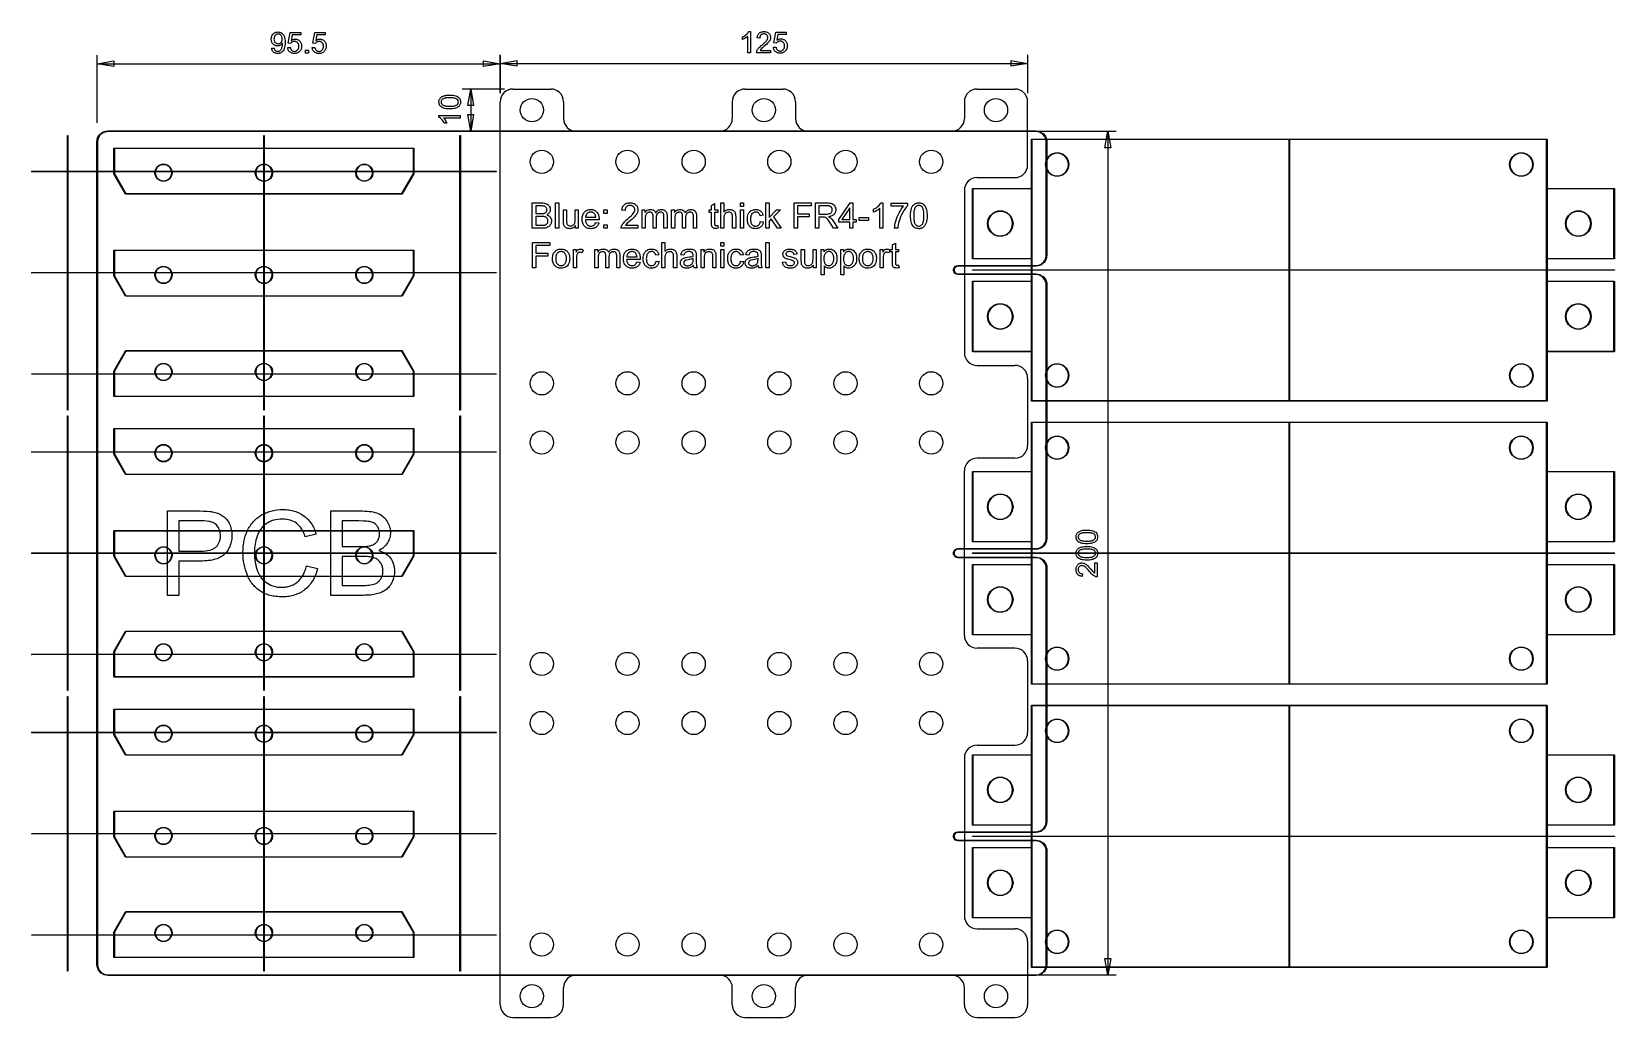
# Model space of a CAD drawing. Extents: x -55 to 320, y -110 to 124.
import ezdxf

# ---------------------------------------------------------------- set-up
doc = ezdxf.new("R2010")
doc.units = 0
doc.header["$LTSCALE"] = 10
for name, color, linetype in [('devices', 7, 'CONTINUOUS'), ('edge_cuts', 7, 'CONTINUOUS'), ('support_2mm_layer', 7, 'CONTINUOUS')]:
    doc.layers.add(name, color=color, linetype=linetype)

msp = doc.modelspace()

# ---------------------------------------------------------------- linework, layer by layer
at = {"layer": 'devices', "color": 7, "linetype": 'CONTINUOUS'}
for p, q in [((-46.55, 98.97), (-46.54, 98.98)), ((-46.55, 98.95), (-46.55, 98.97)), ((-46.55, 90.5), (-46.55, 98.95)), ((-46.54, 98.98), (-46.52, 98.99)), ((-46.52, 98.99), (-46.51, 99)), ((-46.51, 99), (-46.49, 99)), ((-46.49, 99), (-46.48, 98.99)), ((-46.48, 98.99), (-46.46, 98.98)), ((-46.46, 98.98), (-46.45, 98.97)), ((-46.45, 98.97), (-46.45, 98.95)), ((-46.45, 98.95), (-46.45, 90.5)), ((-0.05, 98.97), (-0.04, 98.98)), ((-0.05, 98.95), (-0.05, 98.97)), ((-0.05, 96), (-0.05, 98.95)), ((-0.04, 98.98), (-0.03, 98.99)), ((-0.03, 98.99), (-0.01, 99)), ((-0.01, 99), (0.01, 99)), ((0.01, 99), (0.03, 98.99)), ((0.03, 98.99), (0.04, 98.98)), ((0.04, 98.98), (0.05, 98.97)), ((0.05, 98.97), (0.05, 98.95)), ((0.05, 98.95), (0.05, 96)), ((46.45, 98.97), (46.46, 98.98)), ((46.45, 98.95), (46.45, 98.97)), ((46.45, 90.5), (46.45, 98.95)), ((46.46, 98.98), (46.48, 98.99)), ((46.48, 98.99), (46.49, 99)), ((46.49, 99), (46.51, 99)), ((46.51, 99), (46.52, 98.99)), ((46.52, 98.99), (46.54, 98.98)), ((46.54, 98.98), (46.55, 98.97)), ((46.55, 98.97), (46.55, 98.95)), ((46.55, 98.95), (46.55, 90.5)), ((181.9, 98.11), (181.9, 98.12)), ((181.9, 98.12), (181.91, 98.12)), ((181.9, 98.1), (181.9, 98.11)), ((181.9, 98.11), (181.9, 98.11)), ((181.9, 86.45), (181.9, 98.1)), ((181.9, 98.1), (181.9, 98.1)), ((181.91, 98.13), (181.91, 98.14)), ((181.91, 98.14), (181.92, 98.14)), ((181.91, 98.12), (181.91, 98.13)), ((181.91, 98.13), (181.91, 98.13)), ((181.91, 98.12), (181.91, 98.12)), ((181.92, 98.14), (181.92, 98.14)), ((181.92, 98.14), (181.93, 98.14)), ((181.93, 98.14), (181.93, 98.15)), ((181.93, 98.15), (181.94, 98.15)), ((181.93, 98.14), (181.93, 98.14)), ((181.94, 98.15), (181.94, 98.15)), ((181.94, 98.15), (181.95, 98.15)), ((181.95, 98.15), (181.95, 98.15)), ((181.95, 98.15), (304.05, 98.15)), ((182, 98.05), (182, 67.15)), ((242.95, 98.05), (182, 98.05)), ((242.95, 67.15), (242.95, 98.05)), ((243.05, 98.05), (243.05, 67.15)), ((304, 98.05), (243.05, 98.05)), ((304, 67.15), (304, 98.05)), ((304.05, 98.15), (304.06, 98.15)), ((304.05, 98.15), (304.05, 98.15)), ((304.06, 98.15), (304.06, 98.15)), ((304.06, 98.15), (304.07, 98.15)), ((304.07, 98.15), (304.07, 98.14)), ((304.07, 98.14), (304.07, 98.14)), ((304.07, 98.14), (304.08, 98.14)), ((304.08, 98.14), (304.08, 98.14)), ((304.08, 98.14), (304.08, 98.14)), ((304.08, 98.14), (304.09, 98.13)), ((304.09, 98.13), (304.09, 98.13)), ((304.09, 98.13), (304.09, 98.12)), ((304.09, 98.12), (304.1, 98.12)), ((304.1, 98.12), (304.1, 98.12)), ((304.1, 98.12), (304.1, 98.11)), ((304.1, 98.11), (304.1, 98.11)), ((304.1, 98.11), (304.1, 98.1)), ((304.1, 98.1), (304.1, 98.1)), ((304.1, 98.1), (304.1, 86.45)), ((-35.55, 95.96), (-35.55, 95.97)), ((-35.55, 95.97), (-35.54, 95.97)), ((-35.55, 95.95), (-35.55, 95.96)), ((-35.55, 95.96), (-35.55, 95.96)), ((-35.55, 90.5), (-35.55, 95.95)), ((-35.55, 95.95), (-35.55, 95.95)), ((-35.54, 95.97), (-35.54, 95.98)), ((-35.54, 95.98), (-35.54, 95.98)), ((-35.54, 95.98), (-35.53, 95.98)), ((-35.54, 95.97), (-35.54, 95.97)), ((-35.53, 95.98), (-35.53, 95.99)), ((-35.53, 95.99), (-35.53, 95.99)), ((-35.53, 95.99), (-35.52, 95.99)), ((-35.52, 95.99), (-35.52, 96)), ((-35.52, 96), (-35.51, 96)), ((-35.52, 95.99), (-35.52, 95.99)), ((-35.51, 96), (-35.51, 96)), ((-35.51, 96), (-35.5, 96)), ((-35.5, 96), (-35.5, 96)), ((-35.5, 96), (-0.05, 96)), ((-35.45, 95.9), (-35.45, 90.5)), ((-0.05, 95.9), (-35.45, 95.9)), ((-0.05, 92.17), (-0.05, 95.9)), ((0.05, 96), (35.5, 96)), ((0.05, 95.9), (0.05, 92.17)), ((35.45, 95.9), (0.05, 95.9)), ((35.45, 90.5), (35.45, 95.9)), ((35.5, 96), (35.5, 96)), ((35.5, 96), (35.51, 96)), ((35.51, 96), (35.51, 96)), ((35.51, 96), (35.52, 96)), ((35.52, 96), (35.52, 95.99)), ((35.52, 95.99), (35.52, 95.99)), ((35.52, 95.99), (35.53, 95.99)), ((35.53, 95.99), (35.53, 95.99)), ((35.53, 95.99), (35.53, 95.98)), ((35.53, 95.98), (35.54, 95.98)), ((35.54, 95.98), (35.54, 95.98)), ((35.54, 95.98), (35.54, 95.97)), ((35.54, 95.97), (35.54, 95.97)), ((35.54, 95.97), (35.55, 95.97)), ((35.55, 95.97), (35.55, 95.96)), ((35.55, 95.96), (35.55, 95.96)), ((35.55, 95.96), (35.55, 95.95)), ((35.55, 95.95), (35.55, 95.95)), ((35.55, 95.95), (35.55, 90.5)), ((185.37, 93.06), (185.85, 93.9)), ((185.93, 93.84), (185.46, 93.02)), ((185.85, 93.9), (186.6, 94.52)), ((186.65, 94.44), (185.93, 93.84)), ((186.6, 94.52), (187.51, 94.86)), ((187.53, 94.76), (186.65, 94.44)), ((187.51, 94.86), (188.49, 94.86)), ((188.47, 94.76), (187.53, 94.76)), ((189.35, 94.44), (188.47, 94.76)), ((188.49, 94.86), (189.4, 94.52)), ((190.07, 93.84), (189.35, 94.44)), ((189.4, 94.52), (190.15, 93.9)), ((190.54, 93.02), (190.07, 93.84)), ((190.15, 93.9), (190.63, 93.06)), ((295.37, 93.06), (295.86, 93.9)), ((295.93, 93.84), (295.46, 93.02)), ((295.86, 93.9), (296.6, 94.52)), ((296.65, 94.44), (295.93, 93.84)), ((296.6, 94.52), (297.51, 94.86)), ((297.53, 94.76), (296.65, 94.44)), ((297.51, 94.86), (298.49, 94.86)), ((298.47, 94.76), (297.53, 94.76)), ((299.35, 94.44), (298.47, 94.76)), ((298.49, 94.86), (299.4, 94.52)), ((300.07, 93.84), (299.35, 94.44)), ((299.4, 94.52), (300.14, 93.9)), ((300.54, 93.02), (300.07, 93.84)), ((300.14, 93.9), (300.63, 93.06)), ((-55.05, 90.46), (-55.04, 90.47)), ((-55.05, 90.44), (-55.05, 90.46)), ((-55.04, 90.42), (-55.05, 90.44)), ((-55.04, 90.47), (-55.03, 90.49)), ((-55.03, 90.41), (-55.04, 90.42)), ((-55.03, 90.49), (-55.02, 90.5)), ((-55.02, 90.4), (-55.03, 90.41)), ((-55.02, 90.5), (-55, 90.5)), ((-55, 90.4), (-55.02, 90.4)), ((-55, 90.5), (-46.55, 90.5)), ((-46.55, 90.4), (-55, 90.4)), ((-46.55, 66.5), (-46.55, 90.4)), ((-46.45, 90.5), (-35.55, 90.5)), ((-46.45, 90.4), (-46.45, 66.5)), ((-35.55, 90.4), (-46.45, 90.4)), ((-35.55, 89.95), (-35.55, 90.4)), ((-35.45, 90.5), (-25.79, 90.5)), ((-25.81, 90.4), (-35.45, 90.4)), ((-35.45, 90.4), (-35.45, 89.96)), ((-25.85, 90.15), (-25.81, 90.4)), ((-25.73, 89.45), (-25.85, 90.15)), ((-25.79, 90.5), (-25.73, 90.85)), ((-25.71, 90.4), (-25.75, 90.15)), ((-25.75, 90.15), (-25.63, 89.48)), ((-25.73, 90.85), (-25.37, 91.47)), ((-21.89, 90.4), (-25.71, 90.4)), ((-25.63, 90.82), (-25.69, 90.5)), ((-25.69, 90.5), (-21.91, 90.5)), ((-25.29, 91.4), (-25.63, 90.82)), ((-25.37, 91.47), (-24.82, 91.93)), ((-24.77, 91.84), (-25.29, 91.4)), ((-24.82, 91.93), (-24.16, 92.17)), ((-24.14, 92.07), (-24.77, 91.84)), ((-24.16, 92.17), (-23.44, 92.17)), ((-23.46, 92.07), (-24.14, 92.07)), ((-22.82, 91.84), (-23.46, 92.07)), ((-23.44, 92.17), (-22.77, 91.93)), ((-22.31, 91.4), (-22.82, 91.84)), ((-22.77, 91.93), (-22.23, 91.47)), ((-21.97, 90.82), (-22.31, 91.4)), ((-22.23, 91.47), (-21.87, 90.85)), ((-21.91, 90.5), (-21.97, 90.82)), ((-21.97, 89.48), (-21.85, 90.15)), ((-21.85, 90.15), (-21.89, 90.4)), ((-21.87, 90.85), (-21.81, 90.5)), ((-21.75, 90.15), (-21.87, 89.45)), ((-21.81, 90.5), (-1.99, 90.5)), ((-2.01, 90.4), (-21.79, 90.4)), ((-21.79, 90.4), (-21.75, 90.15)), ((-2.05, 90.15), (-2.01, 90.4)), ((-1.93, 89.45), (-2.05, 90.15)), ((-1.99, 90.5), (-1.93, 90.85)), ((-1.91, 90.4), (-1.95, 90.15)), ((-1.95, 90.15), (-1.83, 89.48)), ((-1.93, 90.85), (-1.57, 91.47)), ((-0.05, 90.4), (-1.91, 90.4)), ((-1.83, 90.82), (-1.89, 90.5)), ((-1.89, 90.5), (-0.05, 90.5)), ((-1.49, 91.4), (-1.83, 90.82)), ((-1.57, 91.47), (-1.02, 91.93)), ((-0.97, 91.84), (-1.49, 91.4)), ((-1.02, 91.93), (-0.36, 92.17)), ((-0.34, 92.07), (-0.97, 91.84)), ((-0.36, 92.17), (-0.05, 92.17)), ((-0.05, 92.07), (-0.34, 92.07)), ((-0.05, 90.5), (-0.05, 92.07)), ((-0.05, 88.23), (-0.05, 90.4)), ((0.05, 92.17), (0.36, 92.17)), ((0.05, 92.07), (0.05, 90.5)), ((0.34, 92.07), (0.05, 92.07)), ((0.05, 90.5), (1.89, 90.5)), ((0.05, 90.4), (0.05, 88.23)), ((1.91, 90.4), (0.05, 90.4)), ((0.97, 91.84), (0.34, 92.07)), ((0.36, 92.17), (1.02, 91.93)), ((1.49, 91.4), (0.97, 91.84)), ((1.02, 91.93), (1.57, 91.47)), ((1.83, 90.82), (1.49, 91.4)), ((1.57, 91.47), (1.93, 90.85)), ((1.89, 90.5), (1.83, 90.82)), ((1.83, 89.48), (1.95, 90.15)), ((1.95, 90.15), (1.91, 90.4)), ((1.93, 90.85), (1.99, 90.5)), ((2.05, 90.15), (1.93, 89.45)), ((1.99, 90.5), (21.81, 90.5)), ((21.79, 90.4), (2.01, 90.4)), ((2.01, 90.4), (2.05, 90.15)), ((21.75, 90.15), (21.79, 90.4)), ((21.87, 89.45), (21.75, 90.15)), ((21.81, 90.5), (21.87, 90.85)), ((21.89, 90.4), (21.85, 90.15)), ((21.85, 90.15), (21.97, 89.48)), ((21.87, 90.85), (22.23, 91.47)), ((25.71, 90.4), (21.89, 90.4)), ((21.97, 90.82), (21.91, 90.5)), ((21.91, 90.5), (25.69, 90.5)), ((22.31, 91.4), (21.97, 90.82)), ((22.23, 91.47), (22.77, 91.93)), ((22.82, 91.84), (22.31, 91.4)), ((22.77, 91.93), (23.44, 92.17)), ((23.46, 92.07), (22.82, 91.84)), ((23.44, 92.17), (24.16, 92.17)), ((24.14, 92.07), (23.46, 92.07)), ((24.77, 91.84), (24.14, 92.07)), ((24.16, 92.17), (24.82, 91.93)), ((25.29, 91.4), (24.77, 91.84)), ((24.82, 91.93), (25.37, 91.47)), ((25.63, 90.82), (25.29, 91.4)), ((25.37, 91.47), (25.73, 90.85)), ((25.69, 90.5), (25.63, 90.82)), ((25.63, 89.48), (25.75, 90.15)), ((25.75, 90.15), (25.71, 90.4)), ((25.73, 90.85), (25.79, 90.5)), ((25.85, 90.15), (25.73, 89.45)), ((25.79, 90.5), (35.45, 90.5)), ((35.45, 90.4), (25.81, 90.4)), ((25.81, 90.4), (25.85, 90.15)), ((35.45, 89.96), (35.45, 90.4)), ((35.55, 90.5), (46.45, 90.5)), ((46.45, 90.4), (35.55, 90.4)), ((35.55, 90.4), (35.55, 89.95)), ((46.45, 66.5), (46.45, 90.4)), ((46.55, 90.5), (55, 90.5)), ((55, 90.4), (46.55, 90.4)), ((46.55, 90.4), (46.55, 66.5)), ((55, 90.5), (55.02, 90.5)), ((55.02, 90.4), (55, 90.4)), ((55.02, 90.5), (55.03, 90.49)), ((55.03, 90.41), (55.02, 90.4)), ((55.03, 90.49), (55.04, 90.47)), ((55.04, 90.42), (55.03, 90.41)), ((55.04, 90.47), (55.05, 90.46)), ((55.05, 90.44), (55.04, 90.42)), ((55.05, 90.46), (55.05, 90.44)), ((185.2, 92.1), (185.37, 93.06)), ((185.37, 91.14), (185.2, 92.1)), ((185.46, 93.02), (185.3, 92.1)), ((185.3, 92.1), (185.46, 91.18)), ((185.85, 90.3), (185.37, 91.14)), ((185.46, 91.18), (185.93, 90.36)), ((186.6, 89.68), (185.85, 90.3)), ((185.93, 90.36), (186.65, 89.76)), ((189.35, 89.76), (190.07, 90.36)), ((190.15, 90.3), (189.4, 89.68)), ((190.07, 90.36), (190.54, 91.18)), ((190.63, 91.14), (190.15, 90.3)), ((190.7, 92.1), (190.54, 93.02)), ((190.54, 91.18), (190.7, 92.1)), ((190.63, 93.06), (190.8, 92.1)), ((190.8, 92.1), (190.63, 91.14)), ((295.2, 92.1), (295.37, 93.06)), ((295.37, 91.14), (295.2, 92.1)), ((295.46, 93.02), (295.3, 92.1)), ((295.3, 92.1), (295.46, 91.18)), ((295.86, 90.3), (295.37, 91.14)), ((295.46, 91.18), (295.93, 90.36)), ((296.6, 89.68), (295.86, 90.3)), ((295.93, 90.36), (296.65, 89.76)), ((299.35, 89.76), (300.07, 90.36)), ((300.14, 90.3), (299.4, 89.68)), ((300.07, 90.36), (300.54, 91.18)), ((300.63, 91.14), (300.14, 90.3)), ((300.7, 92.1), (300.54, 93.02)), ((300.54, 91.18), (300.7, 92.1)), ((300.63, 93.06), (300.8, 92.1)), ((300.8, 92.1), (300.63, 91.14)), ((-35.55, 89.94), (-35.55, 89.95)), ((-35.55, 89.95), (-35.55, 89.95)), ((-35.55, 89.93), (-35.55, 89.94)), ((-35.55, 89.94), (-35.55, 89.94)), ((-35.54, 89.93), (-35.55, 89.93)), ((-35.54, 89.92), (-35.54, 89.93)), ((-32.77, 85.12), (-35.54, 89.92)), ((-35.45, 89.96), (-32.7, 85.2)), ((-25.37, 88.83), (-25.73, 89.45)), ((-25.63, 89.48), (-25.29, 88.9)), ((-24.82, 88.37), (-25.37, 88.83)), ((-25.29, 88.9), (-24.77, 88.46)), ((-24.16, 88.13), (-24.82, 88.37)), ((-24.77, 88.46), (-24.14, 88.23)), ((-23.44, 88.13), (-24.16, 88.13)), ((-24.14, 88.23), (-23.46, 88.23)), ((-23.46, 88.23), (-22.82, 88.46)), ((-22.77, 88.37), (-23.44, 88.13)), ((-22.82, 88.46), (-22.31, 88.9)), ((-22.23, 88.83), (-22.77, 88.37)), ((-22.31, 88.9), (-21.97, 89.48)), ((-21.87, 89.45), (-22.23, 88.83)), ((-1.57, 88.83), (-1.93, 89.45)), ((-1.83, 89.48), (-1.49, 88.9)), ((-1.02, 88.37), (-1.57, 88.83)), ((-1.49, 88.9), (-0.97, 88.46)), ((-0.36, 88.13), (-1.02, 88.37)), ((-0.97, 88.46), (-0.34, 88.23)), ((-0.05, 88.13), (-0.36, 88.13)), ((-0.34, 88.23), (-0.05, 88.23)), ((-0.05, 85.2), (-0.05, 88.13)), ((0.05, 88.23), (0.34, 88.23)), ((0.36, 88.13), (0.05, 88.13)), ((0.05, 88.13), (0.05, 85.2)), ((0.34, 88.23), (0.97, 88.46)), ((1.02, 88.37), (0.36, 88.13)), ((0.97, 88.46), (1.49, 88.9)), ((1.57, 88.83), (1.02, 88.37)), ((1.49, 88.9), (1.83, 89.48)), ((1.93, 89.45), (1.57, 88.83)), ((22.23, 88.83), (21.87, 89.45)), ((21.97, 89.48), (22.31, 88.9)), ((22.77, 88.37), (22.23, 88.83)), ((22.31, 88.9), (22.82, 88.46)), ((23.44, 88.13), (22.77, 88.37)), ((22.82, 88.46), (23.46, 88.23)), ((24.16, 88.13), (23.44, 88.13)), ((23.46, 88.23), (24.14, 88.23)), ((24.14, 88.23), (24.77, 88.46)), ((24.82, 88.37), (24.16, 88.13)), ((24.77, 88.46), (25.29, 88.9)), ((25.37, 88.83), (24.82, 88.37)), ((25.29, 88.9), (25.63, 89.48)), ((25.73, 89.45), (25.37, 88.83)), ((32.7, 85.2), (35.45, 89.96)), ((35.54, 89.92), (32.77, 85.12)), ((35.55, 89.93), (35.54, 89.93)), ((35.54, 89.93), (35.54, 89.92)), ((35.55, 89.95), (35.55, 89.95)), ((35.55, 89.95), (35.55, 89.94)), ((35.55, 89.94), (35.55, 89.94)), ((35.55, 89.94), (35.55, 89.93)), ((167.95, 86.41), (167.95, 86.42)), ((167.95, 86.42), (167.96, 86.42)), ((167.95, 86.4), (167.95, 86.41)), ((167.95, 86.41), (167.95, 86.41)), ((167.95, 69.8), (167.95, 86.4)), ((167.95, 86.4), (167.95, 86.4)), ((167.96, 86.43), (167.97, 86.44)), ((167.96, 86.42), (167.96, 86.43)), ((167.96, 86.43), (167.96, 86.43)), ((167.96, 86.42), (167.96, 86.42)), ((167.97, 86.44), (167.97, 86.44)), ((167.97, 86.44), (167.97, 86.44)), ((167.97, 86.44), (167.97, 86.44)), ((167.97, 86.44), (167.98, 86.44)), ((167.98, 86.44), (167.98, 86.45)), ((167.98, 86.45), (167.99, 86.45)), ((167.99, 86.45), (167.99, 86.45)), ((167.99, 86.45), (168, 86.45)), ((168, 86.45), (168, 86.45)), ((168, 86.45), (181.9, 86.45)), ((168.05, 86.35), (168.05, 69.85)), ((181.9, 86.35), (168.05, 86.35)), ((181.9, 69.85), (181.9, 86.35)), ((187.51, 89.34), (186.6, 89.68)), ((186.65, 89.76), (187.53, 89.44)), ((188.49, 89.34), (187.51, 89.34)), ((187.53, 89.44), (188.47, 89.44)), ((188.47, 89.44), (189.35, 89.76)), ((189.4, 89.68), (188.49, 89.34)), ((297.51, 89.34), (296.6, 89.68)), ((296.65, 89.76), (297.53, 89.44)), ((298.49, 89.34), (297.51, 89.34)), ((297.53, 89.44), (298.47, 89.44)), ((298.47, 89.44), (299.35, 89.76)), ((299.4, 89.68), (298.49, 89.34)), ((304.1, 86.45), (320, 86.45)), ((304.1, 86.35), (304.1, 69.85)), ((319.95, 86.35), (304.1, 86.35)), ((319.95, 69.85), (319.95, 86.35)), ((320, 86.45), (320, 86.45)), ((320, 86.45), (320.01, 86.45)), ((320.01, 86.45), (320.01, 86.45)), ((320.01, 86.45), (320.02, 86.45)), ((320.02, 86.45), (320.02, 86.44)), ((320.02, 86.44), (320.02, 86.44)), ((320.02, 86.44), (320.03, 86.44)), ((320.03, 86.44), (320.03, 86.44)), ((320.03, 86.44), (320.04, 86.44)), ((320.04, 86.44), (320.04, 86.43)), ((320.04, 86.43), (320.04, 86.43)), ((320.04, 86.43), (320.04, 86.42)), ((320.04, 86.42), (320.05, 86.42)), ((320.05, 86.42), (320.05, 86.42)), ((320.05, 86.42), (320.05, 86.41)), ((320.05, 86.41), (320.05, 86.41)), ((320.05, 86.41), (320.05, 86.4)), ((320.05, 86.4), (320.05, 86.4)), ((320.05, 86.4), (320.05, 69.8)), ((-32.76, 85.11), (-32.77, 85.12)), ((-32.75, 85.1), (-32.76, 85.11)), ((-32.76, 85.11), (-32.76, 85.11)), ((-32.73, 85.1), (-32.75, 85.1)), ((-0.05, 85.1), (-32.73, 85.1)), ((-32.7, 85.2), (-0.05, 85.2)), ((-0.05, 71.8), (-0.05, 85.1)), ((0.05, 85.2), (32.7, 85.2)), ((32.73, 85.1), (0.05, 85.1)), ((0.05, 85.1), (0.05, 71.8)), ((32.75, 85.1), (32.73, 85.1)), ((32.76, 85.11), (32.75, 85.1)), ((32.77, 85.12), (32.76, 85.11)), ((32.76, 85.11), (32.76, 85.11)), ((171.45, 78.1), (171.63, 79.14)), ((171.73, 79.11), (171.55, 78.1)), ((171.63, 79.14), (172.16, 80.06)), ((172.24, 80), (171.73, 79.11)), ((172.16, 80.06), (172.97, 80.74)), ((173.03, 80.65), (172.24, 80)), ((172.97, 80.74), (173.97, 81.1)), ((173.99, 81.01), (173.03, 80.65)), ((173.97, 81.1), (175.03, 81.1)), ((175.01, 81.01), (173.99, 81.01)), ((175.97, 80.65), (175.01, 81.01)), ((175.03, 81.1), (176.03, 80.74)), ((176.76, 80), (175.97, 80.65)), ((176.03, 80.74), (176.84, 80.06)), ((177.27, 79.11), (176.76, 80)), ((176.84, 80.06), (177.37, 79.14)), ((177.45, 78.1), (177.27, 79.11)), ((177.37, 79.14), (177.55, 78.1)), ((308.45, 78.1), (308.63, 79.14)), ((308.73, 79.11), (308.55, 78.1)), ((308.63, 79.14), (309.16, 80.06)), ((309.24, 80), (308.73, 79.11)), ((309.16, 80.06), (309.98, 80.74)), ((310.02, 80.65), (309.24, 80)), ((309.98, 80.74), (310.97, 81.1)), ((310.99, 81.01), (310.02, 80.65)), ((310.97, 81.1), (312.03, 81.1)), ((312.01, 81.01), (310.99, 81.01)), ((312.98, 80.65), (312.01, 81.01)), ((312.03, 81.1), (313.02, 80.74)), ((313.76, 80), (312.98, 80.65)), ((313.02, 80.74), (313.84, 80.06)), ((314.27, 79.11), (313.76, 80)), ((313.84, 80.06), (314.37, 79.14)), ((314.45, 78.1), (314.27, 79.11)), ((314.37, 79.14), (314.55, 78.1)), ((171.63, 77.06), (171.45, 78.1)), ((171.55, 78.1), (171.73, 77.09)), ((172.16, 76.14), (171.63, 77.06)), ((171.73, 77.09), (172.24, 76.2)), ((172.97, 75.46), (172.16, 76.14)), ((172.24, 76.2), (173.03, 75.55)), ((173.97, 75.1), (172.97, 75.46)), ((173.03, 75.55), (173.99, 75.19)), ((175.03, 75.1), (173.97, 75.1)), ((173.99, 75.19), (175.01, 75.19)), ((175.01, 75.19), (175.97, 75.55)), ((176.03, 75.46), (175.03, 75.1)), ((175.97, 75.55), (176.76, 76.2)), ((176.84, 76.14), (176.03, 75.46)), ((176.76, 76.2), (177.27, 77.09)), ((177.37, 77.06), (176.84, 76.14)), ((177.27, 77.09), (177.45, 78.1)), ((177.55, 78.1), (177.37, 77.06)), ((308.63, 77.06), (308.45, 78.1)), ((308.55, 78.1), (308.73, 77.09)), ((309.16, 76.14), (308.63, 77.06)), ((308.73, 77.09), (309.24, 76.2)), ((309.98, 75.46), (309.16, 76.14)), ((309.24, 76.2), (310.02, 75.55)), ((310.97, 75.1), (309.98, 75.46)), ((310.02, 75.55), (310.99, 75.19)), ((312.03, 75.1), (310.97, 75.1)), ((310.99, 75.19), (312.01, 75.19)), ((312.01, 75.19), (312.98, 75.55)), ((313.02, 75.46), (312.03, 75.1)), ((312.98, 75.55), (313.76, 76.2)), ((313.84, 76.14), (313.02, 75.46)), ((313.76, 76.2), (314.27, 77.09)), ((314.37, 77.06), (313.84, 76.14)), ((314.27, 77.09), (314.45, 78.1)), ((314.55, 78.1), (314.37, 77.06)), ((-35.55, 71.76), (-35.55, 71.77)), ((-35.55, 71.77), (-35.54, 71.77)), ((-35.55, 71.75), (-35.55, 71.76)), ((-35.55, 71.76), (-35.55, 71.76)), ((-35.55, 66.5), (-35.55, 71.75)), ((-35.55, 71.75), (-35.55, 71.75)), ((-35.54, 71.77), (-35.54, 71.78)), ((-35.54, 71.78), (-35.54, 71.78)), ((-35.54, 71.78), (-35.54, 71.78)), ((-35.54, 71.78), (-35.53, 71.78)), ((-35.53, 71.78), (-35.53, 71.79)), ((-35.53, 71.79), (-35.53, 71.79)), ((-35.53, 71.79), (-35.52, 71.79)), ((-35.52, 71.79), (-35.52, 71.8)), ((-35.52, 71.8), (-35.51, 71.8)), ((-35.52, 71.79), (-35.52, 71.79)), ((-35.51, 71.8), (-35.51, 71.8)), ((-35.51, 71.8), (-35.5, 71.8)), ((-35.5, 71.8), (-35.5, 71.8)), ((-35.5, 71.8), (-0.05, 71.8)), ((-35.45, 71.7), (-35.45, 66.5)), ((-0.05, 71.7), (-35.45, 71.7)), ((-0.05, 67.97), (-0.05, 71.7)), ((0.05, 71.8), (35.5, 71.8)), ((0.05, 71.7), (0.05, 67.97)), ((35.45, 71.7), (0.05, 71.7)), ((35.45, 66.5), (35.45, 71.7)), ((35.5, 71.8), (35.5, 71.8)), ((35.5, 71.8), (35.51, 71.8)), ((35.51, 71.8), (35.51, 71.8)), ((35.51, 71.8), (35.52, 71.8)), ((35.52, 71.8), (35.52, 71.79)), ((35.52, 71.79), (35.52, 71.79)), ((35.52, 71.79), (35.53, 71.79)), ((35.53, 71.79), (35.53, 71.79)), ((35.53, 71.79), (35.53, 71.78)), ((35.53, 71.78), (35.54, 71.78)), ((35.54, 71.78), (35.54, 71.78)), ((35.54, 71.78), (35.54, 71.78)), ((35.54, 71.78), (35.54, 71.77)), ((35.54, 71.77), (35.55, 71.77)), ((35.55, 71.77), (35.55, 71.76)), ((35.55, 71.76), (35.55, 71.76)), ((35.55, 71.76), (35.55, 71.75)), ((35.55, 71.75), (35.55, 71.75)), ((35.55, 71.75), (35.55, 66.5)), ((-25.37, 67.27), (-24.82, 67.73)), ((-24.77, 67.64), (-25.29, 67.2)), ((-24.82, 67.73), (-24.16, 67.97)), ((-24.14, 67.87), (-24.77, 67.64)), ((-24.16, 67.97), (-23.44, 67.97)), ((-23.46, 67.87), (-24.14, 67.87)), ((-22.82, 67.64), (-23.46, 67.87)), ((-23.44, 67.97), (-22.77, 67.73)), ((-22.31, 67.2), (-22.82, 67.64)), ((-22.77, 67.73), (-22.23, 67.27)), ((-1.57, 67.27), (-1.02, 67.73)), ((-0.97, 67.64), (-1.49, 67.2)), ((-1.02, 67.73), (-0.36, 67.97)), ((-0.34, 67.87), (-0.97, 67.64)), ((-0.36, 67.97), (-0.05, 67.97)), ((-0.05, 67.87), (-0.34, 67.87)), ((-0.05, 66.5), (-0.05, 67.87)), ((0.05, 67.97), (0.36, 67.97)), ((0.05, 67.87), (0.05, 66.5)), ((0.34, 67.87), (0.05, 67.87)), ((0.97, 67.64), (0.34, 67.87)), ((0.36, 67.97), (1.02, 67.73)), ((1.49, 67.2), (0.97, 67.64)), ((1.02, 67.73), (1.57, 67.27)), ((22.23, 67.27), (22.77, 67.73)), ((22.82, 67.64), (22.31, 67.2)), ((22.77, 67.73), (23.44, 67.97)), ((23.46, 67.87), (22.82, 67.64)), ((23.44, 67.97), (24.16, 67.97)), ((24.14, 67.87), (23.46, 67.87)), ((24.77, 67.64), (24.14, 67.87)), ((24.16, 67.97), (24.82, 67.73)), ((25.29, 67.2), (24.77, 67.64)), ((24.82, 67.73), (25.37, 67.27)), ((167.95, 69.79), (167.95, 69.8)), ((167.95, 69.8), (167.95, 69.8)), ((167.95, 69.78), (167.95, 69.79)), ((167.95, 69.79), (167.95, 69.79)), ((167.96, 69.78), (167.95, 69.78)), ((167.96, 69.77), (167.96, 69.78)), ((167.96, 69.78), (167.96, 69.78)), ((167.97, 69.77), (167.96, 69.77)), ((167.96, 69.77), (167.96, 69.77)), ((167.97, 69.76), (167.97, 69.77)), ((167.98, 69.76), (167.97, 69.76)), ((167.97, 69.76), (167.97, 69.76)), ((167.97, 69.76), (167.97, 69.76)), ((167.98, 69.75), (167.98, 69.76)), ((167.99, 69.75), (167.98, 69.75)), ((168, 69.75), (167.99, 69.75)), ((167.99, 69.75), (167.99, 69.75)), ((181.9, 69.75), (168, 69.75)), ((168, 69.75), (168, 69.75)), ((168.05, 69.85), (181.9, 69.85)), ((181.9, 67.15), (181.9, 69.75)), ((304.1, 69.85), (319.95, 69.85)), ((320, 69.75), (304.1, 69.75)), ((304.1, 69.75), (304.1, 67.15)), ((320.01, 69.75), (320, 69.75)), ((320, 69.75), (320, 69.75)), ((320.02, 69.75), (320.01, 69.75)), ((320.01, 69.75), (320.01, 69.75)), ((320.03, 69.76), (320.02, 69.76)), ((320.02, 69.76), (320.02, 69.76)), ((320.02, 69.76), (320.02, 69.75)), ((320.04, 69.77), (320.03, 69.76)), ((320.03, 69.76), (320.03, 69.76)), ((320.05, 69.78), (320.04, 69.78)), ((320.04, 69.78), (320.04, 69.77)), ((320.04, 69.77), (320.04, 69.77)), ((320.04, 69.77), (320.04, 69.77)), ((320.05, 69.8), (320.05, 69.8)), ((320.05, 69.8), (320.05, 69.79)), ((320.05, 69.79), (320.05, 69.79)), ((320.05, 69.79), (320.05, 69.78)), ((320.05, 69.78), (320.05, 69.78)), ((-55.05, 66.46), (-55.04, 66.47)), ((-55.05, 66.44), (-55.05, 66.46)), ((-55.04, 66.42), (-55.05, 66.44)), ((-55.04, 66.47), (-55.03, 66.49)), ((-55.03, 66.41), (-55.04, 66.42)), ((-55.03, 66.49), (-55.02, 66.5)), ((-55.02, 66.4), (-55.03, 66.41)), ((-55.02, 66.5), (-55, 66.5)), ((-55, 66.4), (-55.02, 66.4)), ((-55, 66.5), (-46.55, 66.5)), ((-46.55, 66.4), (-55, 66.4)), ((-46.55, 42.5), (-46.55, 66.4)), ((-46.45, 66.5), (-35.55, 66.5)), ((-46.45, 66.4), (-46.45, 42.5)), ((-35.55, 66.4), (-46.45, 66.4)), ((-35.55, 65.75), (-35.55, 66.4)), ((-35.55, 65.74), (-35.55, 65.75)), ((-35.55, 65.75), (-35.55, 65.75)), ((-35.55, 65.73), (-35.55, 65.74)), ((-35.55, 65.74), (-35.55, 65.74)), ((-35.54, 65.73), (-35.55, 65.73)), ((-35.54, 65.72), (-35.54, 65.73)), ((-32.77, 60.92), (-35.54, 65.72)), ((-35.45, 66.5), (-25.75, 66.5)), ((-25.77, 66.4), (-35.45, 66.4)), ((-35.45, 66.4), (-35.45, 65.76)), ((-35.45, 65.76), (-32.7, 61)), ((-25.85, 65.95), (-25.77, 66.4)), ((-25.73, 65.25), (-25.85, 65.95)), ((-25.75, 66.5), (-25.73, 66.65)), ((-25.67, 66.4), (-25.75, 65.95)), ((-25.75, 65.95), (-25.63, 65.28)), ((-25.73, 66.65), (-25.37, 67.27)), ((-25.37, 64.63), (-25.73, 65.25)), ((-21.93, 66.4), (-25.67, 66.4)), ((-25.63, 66.62), (-25.65, 66.5)), ((-25.65, 66.5), (-21.95, 66.5)), ((-25.29, 67.2), (-25.63, 66.62)), ((-25.63, 65.28), (-25.29, 64.7)), ((-24.82, 64.17), (-25.37, 64.63)), ((-25.29, 64.7), (-24.77, 64.26)), ((-24.16, 63.93), (-24.82, 64.17)), ((-24.77, 64.26), (-24.14, 64.03)), ((-23.44, 63.93), (-24.16, 63.93)), ((-24.14, 64.03), (-23.46, 64.03)), ((-23.46, 64.03), (-22.82, 64.26)), ((-22.77, 64.17), (-23.44, 63.93)), ((-22.82, 64.26), (-22.31, 64.7)), ((-22.23, 64.63), (-22.77, 64.17)), ((-21.97, 66.62), (-22.31, 67.2)), ((-22.31, 64.7), (-21.97, 65.28)), ((-22.23, 67.27), (-21.87, 66.65)), ((-21.87, 65.25), (-22.23, 64.63)), ((-21.95, 66.5), (-21.97, 66.62)), ((-21.97, 65.28), (-21.85, 65.95)), ((-21.85, 65.95), (-21.93, 66.4)), ((-21.87, 66.65), (-21.85, 66.5)), ((-21.75, 65.95), (-21.87, 65.25)), ((-21.85, 66.5), (-1.95, 66.5)), ((-1.97, 66.4), (-21.83, 66.4)), ((-21.83, 66.4), (-21.75, 65.95)), ((-2.05, 65.95), (-1.97, 66.4)), ((-1.93, 65.25), (-2.05, 65.95)), ((-1.95, 66.5), (-1.93, 66.65)), ((-1.87, 66.4), (-1.95, 65.95)), ((-1.95, 65.95), (-1.83, 65.28)), ((-1.93, 66.65), (-1.57, 67.27)), ((-1.57, 64.63), (-1.93, 65.25)), ((-0.05, 66.4), (-1.87, 66.4)), ((-1.83, 66.62), (-1.85, 66.5)), ((-1.85, 66.5), (-0.05, 66.5)), ((-1.49, 67.2), (-1.83, 66.62)), ((-1.83, 65.28), (-1.49, 64.7)), ((-1.02, 64.17), (-1.57, 64.63)), ((-1.49, 64.7), (-0.97, 64.26)), ((-0.36, 63.93), (-1.02, 64.17)), ((-0.97, 64.26), (-0.34, 64.03)), ((-0.05, 63.93), (-0.36, 63.93)), ((-0.34, 64.03), (-0.05, 64.03)), ((-0.05, 64.03), (-0.05, 66.4)), ((-0.05, 61), (-0.05, 63.93)), ((0.05, 66.5), (1.85, 66.5)), ((0.05, 66.4), (0.05, 64.03)), ((1.87, 66.4), (0.05, 66.4)), ((0.05, 64.03), (0.34, 64.03)), ((0.36, 63.93), (0.05, 63.93)), ((0.05, 63.93), (0.05, 61)), ((0.34, 64.03), (0.97, 64.26)), ((1.02, 64.17), (0.36, 63.93)), ((0.97, 64.26), (1.49, 64.7)), ((1.57, 64.63), (1.02, 64.17)), ((1.83, 66.62), (1.49, 67.2)), ((1.49, 64.7), (1.83, 65.28)), ((1.57, 67.27), (1.93, 66.65)), ((1.93, 65.25), (1.57, 64.63)), ((1.85, 66.5), (1.83, 66.62)), ((1.83, 65.28), (1.95, 65.95)), ((1.95, 65.95), (1.87, 66.4)), ((1.93, 66.65), (1.95, 66.5)), ((2.05, 65.95), (1.93, 65.25)), ((1.95, 66.5), (21.85, 66.5)), ((21.83, 66.4), (1.97, 66.4)), ((1.97, 66.4), (2.05, 65.95)), ((21.75, 65.95), (21.83, 66.4)), ((21.87, 65.25), (21.75, 65.95)), ((21.85, 66.5), (21.87, 66.65)), ((21.93, 66.4), (21.85, 65.95)), ((21.85, 65.95), (21.97, 65.28)), ((21.87, 66.65), (22.23, 67.27)), ((22.23, 64.63), (21.87, 65.25)), ((25.67, 66.4), (21.93, 66.4)), ((21.97, 66.62), (21.95, 66.5)), ((21.95, 66.5), (25.65, 66.5)), ((22.31, 67.2), (21.97, 66.62)), ((21.97, 65.28), (22.31, 64.7)), ((22.77, 64.17), (22.23, 64.63)), ((22.31, 64.7), (22.82, 64.26)), ((23.44, 63.93), (22.77, 64.17)), ((22.82, 64.26), (23.46, 64.03)), ((24.16, 63.93), (23.44, 63.93)), ((23.46, 64.03), (24.14, 64.03)), ((24.14, 64.03), (24.77, 64.26)), ((24.82, 64.17), (24.16, 63.93)), ((24.77, 64.26), (25.29, 64.7)), ((25.37, 64.63), (24.82, 64.17)), ((25.63, 66.62), (25.29, 67.2)), ((25.29, 64.7), (25.63, 65.28)), ((25.37, 67.27), (25.73, 66.65)), ((25.73, 65.25), (25.37, 64.63)), ((25.65, 66.5), (25.63, 66.62)), ((25.63, 65.28), (25.75, 65.95)), ((25.75, 65.95), (25.67, 66.4)), ((25.73, 66.65), (25.75, 66.5)), ((25.85, 65.95), (25.73, 65.25)), ((25.75, 66.5), (35.45, 66.5)), ((35.45, 66.4), (25.77, 66.4)), ((25.77, 66.4), (25.85, 65.95)), ((32.7, 61), (35.45, 65.76)), ((35.54, 65.72), (32.77, 60.92)), ((35.45, 65.76), (35.45, 66.4)), ((35.55, 65.73), (35.54, 65.73)), ((35.54, 65.73), (35.54, 65.72)), ((35.55, 66.5), (46.45, 66.5)), ((46.45, 66.4), (35.55, 66.4)), ((35.55, 66.4), (35.55, 65.75)), ((35.55, 65.75), (35.55, 65.75)), ((35.55, 65.75), (35.55, 65.74)), ((35.55, 65.74), (35.55, 65.74)), ((35.55, 65.74), (35.55, 65.73)), ((46.45, 42.5), (46.45, 66.4)), ((46.55, 66.5), (55, 66.5)), ((55, 66.4), (46.55, 66.4)), ((46.55, 66.4), (46.55, 42.5)), ((55, 66.5), (55.02, 66.5)), ((55.02, 66.4), (55, 66.4)), ((55.02, 66.5), (55.03, 66.49)), ((55.03, 66.41), (55.02, 66.4)), ((55.03, 66.49), (55.04, 66.47)), ((55.04, 66.42), (55.03, 66.41)), ((55.04, 66.47), (55.05, 66.46)), ((55.05, 66.44), (55.04, 66.42)), ((55.05, 66.46), (55.05, 66.44)), ((167.95, 67.11), (167.96, 67.12)), ((167.95, 67.09), (167.95, 67.11)), ((167.96, 67.08), (167.95, 67.09)), ((167.95, 64.41), (167.95, 64.42)), ((167.95, 64.42), (167.96, 64.42)), ((167.95, 64.4), (167.95, 64.41)), ((167.95, 64.41), (167.95, 64.41)), ((167.95, 47.8), (167.95, 64.4)), ((167.95, 64.4), (167.95, 64.4)), ((167.96, 67.12), (167.97, 67.14)), ((167.97, 67.06), (167.96, 67.08)), ((167.96, 64.43), (167.97, 64.44)), ((167.96, 64.42), (167.96, 64.43)), ((167.96, 64.43), (167.96, 64.43)), ((167.96, 64.42), (167.96, 64.42)), ((167.97, 67.14), (167.98, 67.15)), ((167.98, 67.05), (167.97, 67.06)), ((167.97, 64.44), (167.97, 64.44)), ((167.97, 64.44), (167.97, 64.44)), ((167.97, 64.44), (167.97, 64.44)), ((167.97, 64.44), (167.98, 64.44)), ((167.98, 67.15), (168, 67.15)), ((168, 67.05), (167.98, 67.05)), ((167.98, 64.44), (167.98, 64.45)), ((167.98, 64.45), (167.99, 64.45)), ((167.99, 64.45), (167.99, 64.45)), ((167.99, 64.45), (168, 64.45)), ((168, 67.15), (181.9, 67.15)), ((181.9, 67.05), (168, 67.05)), ((168, 64.45), (168, 64.45)), ((168, 64.45), (181.9, 64.45)), ((168.05, 64.35), (168.05, 47.85)), ((181.9, 64.35), (168.05, 64.35)), ((181.9, 64.45), (181.9, 67.05)), ((181.9, 47.85), (181.9, 64.35)), ((182, 67.15), (242.95, 67.15)), ((182, 67.05), (182, 36.15)), ((242.95, 67.05), (182, 67.05)), ((242.95, 36.15), (242.95, 67.05)), ((243.05, 67.15), (304, 67.15)), ((243.05, 67.05), (243.05, 36.15)), ((304, 67.05), (243.05, 67.05)), ((304, 36.15), (304, 67.05)), ((304.1, 67.15), (320, 67.15)), ((320, 67.05), (304.1, 67.05)), ((304.1, 67.05), (304.1, 64.45)), ((304.1, 64.45), (320, 64.45)), ((304.1, 64.35), (304.1, 47.85)), ((319.95, 64.35), (304.1, 64.35)), ((319.95, 47.85), (319.95, 64.35)), ((320, 67.15), (320.02, 67.15)), ((320.02, 67.05), (320, 67.05)), ((320, 64.45), (320, 64.45)), ((320, 64.45), (320.01, 64.45)), ((320.01, 64.45), (320.01, 64.45)), ((320.01, 64.45), (320.02, 64.45)), ((320.02, 67.15), (320.03, 67.14)), ((320.03, 67.06), (320.02, 67.05)), ((320.02, 64.45), (320.02, 64.44)), ((320.02, 64.44), (320.02, 64.44)), ((320.02, 64.44), (320.03, 64.44)), ((320.03, 67.14), (320.04, 67.12)), ((320.04, 67.08), (320.03, 67.06)), ((320.03, 64.44), (320.03, 64.44)), ((320.03, 64.44), (320.04, 64.44)), ((320.04, 67.12), (320.05, 67.11)), ((320.05, 67.09), (320.04, 67.08)), ((320.04, 64.44), (320.04, 64.43)), ((320.04, 64.43), (320.04, 64.43)), ((320.04, 64.43), (320.04, 64.42)), ((320.04, 64.42), (320.05, 64.42)), ((320.05, 67.11), (320.05, 67.09)), ((320.05, 64.42), (320.05, 64.42)), ((320.05, 64.42), (320.05, 64.41)), ((320.05, 64.41), (320.05, 64.41)), ((320.05, 64.41), (320.05, 64.4)), ((320.05, 64.4), (320.05, 64.4)), ((320.05, 64.4), (320.05, 47.8)), ((-32.76, 60.91), (-32.77, 60.92)), ((-32.75, 60.9), (-32.76, 60.91)), ((-32.76, 60.91), (-32.76, 60.91)), ((-32.73, 60.9), (-32.75, 60.9)), ((-0.05, 60.9), (-32.73, 60.9)), ((-32.7, 61), (-0.05, 61)), ((-0.05, 48), (-0.05, 60.9)), ((0.05, 61), (32.7, 61)), ((32.73, 60.9), (0.05, 60.9)), ((0.05, 60.9), (0.05, 48)), ((32.75, 60.9), (32.73, 60.9)), ((32.76, 60.91), (32.75, 60.9)), ((32.77, 60.92), (32.76, 60.91)), ((32.76, 60.91), (32.76, 60.91)), ((171.45, 56.1), (171.63, 57.14)), ((171.73, 57.11), (171.55, 56.1)), ((171.63, 57.14), (172.16, 58.06)), ((172.24, 58), (171.73, 57.11)), ((172.16, 58.06), (172.97, 58.74)), ((173.03, 58.65), (172.24, 58)), ((172.97, 58.74), (173.97, 59.1)), ((173.99, 59.01), (173.03, 58.65)), ((173.97, 59.1), (175.03, 59.1)), ((175.01, 59.01), (173.99, 59.01)), ((175.97, 58.65), (175.01, 59.01)), ((175.03, 59.1), (176.03, 58.74)), ((176.76, 58), (175.97, 58.65)), ((176.03, 58.74), (176.84, 58.06)), ((177.27, 57.11), (176.76, 58)), ((176.84, 58.06), (177.37, 57.14)), ((177.45, 56.1), (177.27, 57.11)), ((177.37, 57.14), (177.55, 56.1)), ((308.45, 56.1), (308.63, 57.14)), ((308.73, 57.11), (308.55, 56.1)), ((308.63, 57.14), (309.16, 58.06)), ((309.24, 58), (308.73, 57.11)), ((309.16, 58.06), (309.98, 58.74)), ((310.02, 58.65), (309.24, 58)), ((309.98, 58.74), (310.97, 59.1)), ((310.99, 59.01), (310.02, 58.65)), ((310.97, 59.1), (312.03, 59.1)), ((312.01, 59.01), (310.99, 59.01)), ((312.98, 58.65), (312.01, 59.01)), ((312.03, 59.1), (313.02, 58.74)), ((313.76, 58), (312.98, 58.65)), ((313.02, 58.74), (313.84, 58.06)), ((314.27, 57.11), (313.76, 58)), ((313.84, 58.06), (314.37, 57.14)), ((314.45, 56.1), (314.27, 57.11)), ((314.37, 57.14), (314.55, 56.1)), ((171.63, 55.06), (171.45, 56.1)), ((171.55, 56.1), (171.73, 55.09)), ((172.16, 54.14), (171.63, 55.06)), ((171.73, 55.09), (172.24, 54.2)), ((172.97, 53.46), (172.16, 54.14)), ((172.24, 54.2), (173.03, 53.55)), ((173.97, 53.1), (172.97, 53.46)), ((173.03, 53.55), (173.99, 53.19)), ((175.03, 53.1), (173.97, 53.1)), ((173.99, 53.19), (175.01, 53.19)), ((175.01, 53.19), (175.97, 53.55)), ((176.03, 53.46), (175.03, 53.1)), ((175.97, 53.55), (176.76, 54.2)), ((176.84, 54.14), (176.03, 53.46)), ((176.76, 54.2), (177.27, 55.09)), ((177.37, 55.06), (176.84, 54.14)), ((177.27, 55.09), (177.45, 56.1)), ((177.55, 56.1), (177.37, 55.06)), ((308.63, 55.06), (308.45, 56.1)), ((308.55, 56.1), (308.73, 55.09)), ((309.16, 54.14), (308.63, 55.06)), ((308.73, 55.09), (309.24, 54.2)), ((309.98, 53.46), (309.16, 54.14)), ((309.24, 54.2), (310.02, 53.55)), ((310.97, 53.1), (309.98, 53.46)), ((310.02, 53.55), (310.99, 53.19)), ((312.03, 53.1), (310.97, 53.1)), ((310.99, 53.19), (312.01, 53.19)), ((312.01, 53.19), (312.98, 53.55)), ((313.02, 53.46), (312.03, 53.1)), ((312.98, 53.55), (313.76, 54.2)), ((313.84, 54.14), (313.02, 53.46)), ((313.76, 54.2), (314.27, 55.09)), ((314.37, 55.06), (313.84, 54.14)), ((314.27, 55.09), (314.45, 56.1)), ((314.55, 56.1), (314.37, 55.06)), ((-35.54, 43.17), (-32.77, 47.98)), ((-32.7, 47.9), (-35.45, 43.14)), ((-32.77, 47.98), (-32.76, 47.99)), ((-32.76, 47.99), (-32.75, 48)), ((-32.76, 47.99), (-32.76, 47.99)), ((-32.75, 48), (-32.73, 48)), ((-32.73, 48), (-0.05, 48)), ((-0.05, 47.9), (-32.7, 47.9)), ((-0.05, 44.97), (-0.05, 47.9)), ((0.05, 48), (32.73, 48)), ((32.7, 47.9), (0.05, 47.9)), ((0.05, 47.9), (0.05, 44.97)), ((35.45, 43.14), (32.7, 47.9)), ((32.73, 48), (32.75, 48)), ((32.75, 48), (32.76, 47.99)), ((32.76, 47.99), (32.76, 47.99)), ((32.76, 47.99), (32.77, 47.98)), ((32.77, 47.98), (35.54, 43.17)), ((167.95, 47.79), (167.95, 47.8)), ((167.95, 47.8), (167.95, 47.8)), ((167.95, 47.78), (167.95, 47.79)), ((167.95, 47.79), (167.95, 47.79)), ((167.96, 47.78), (167.95, 47.78)), ((167.96, 47.77), (167.96, 47.78)), ((167.97, 47.77), (167.96, 47.77)), ((167.96, 47.77), (167.96, 47.77)), ((167.96, 47.77), (167.96, 47.77)), ((167.97, 47.76), (167.97, 47.77)), ((167.98, 47.76), (167.97, 47.76)), ((167.97, 47.76), (167.97, 47.76)), ((167.97, 47.76), (167.97, 47.76)), ((167.98, 47.75), (167.98, 47.76)), ((167.99, 47.75), (167.98, 47.75)), ((168, 47.75), (167.99, 47.75)), ((167.99, 47.75), (167.99, 47.75)), ((181.9, 47.75), (168, 47.75)), ((168, 47.75), (168, 47.75)), ((168.05, 47.85), (181.9, 47.85)), ((181.9, 36.1), (181.9, 47.75)), ((304.1, 47.85), (319.95, 47.85)), ((320, 47.75), (304.1, 47.75)), ((304.1, 47.75), (304.1, 36.1)), ((320.01, 47.75), (320, 47.75)), ((320, 47.75), (320, 47.75)), ((320.02, 47.75), (320.01, 47.75)), ((320.01, 47.75), (320.01, 47.75)), ((320.03, 47.76), (320.02, 47.76)), ((320.02, 47.76), (320.02, 47.76)), ((320.02, 47.76), (320.02, 47.75)), ((320.04, 47.77), (320.03, 47.76)), ((320.03, 47.76), (320.03, 47.76)), ((320.05, 47.78), (320.04, 47.77)), ((320.04, 47.77), (320.04, 47.77)), ((320.04, 47.77), (320.04, 47.77)), ((320.04, 47.77), (320.04, 47.77)), ((320.05, 47.8), (320.05, 47.8)), ((320.05, 47.8), (320.05, 47.79)), ((320.05, 47.79), (320.05, 47.79)), ((320.05, 47.79), (320.05, 47.78)), ((320.05, 47.78), (320.05, 47.78)), ((-55.05, 42.46), (-55.04, 42.48)), ((-55.05, 42.44), (-55.05, 42.46)), ((-55.04, 42.42), (-55.05, 42.44)), ((-55.04, 42.48), (-55.03, 42.49)), ((-55.03, 42.41), (-55.04, 42.42)), ((-55.03, 42.49), (-55.02, 42.5)), ((-55.02, 42.4), (-55.03, 42.41)), ((-55.02, 42.5), (-55, 42.5)), ((-55, 42.4), (-55.02, 42.4)), ((-55, 42.5), (-46.55, 42.5)), ((-46.55, 42.4), (-55, 42.4)), ((-46.55, 33.95), (-46.55, 42.4)), ((-46.45, 42.5), (-35.55, 42.5)), ((-35.55, 42.4), (-46.45, 42.4)), ((-46.45, 42.4), (-46.45, 33.95)), ((-35.55, 43.16), (-35.55, 43.17)), ((-35.55, 43.17), (-35.54, 43.17)), ((-35.55, 43.15), (-35.55, 43.16)), ((-35.55, 43.16), (-35.55, 43.16)), ((-35.55, 42.5), (-35.55, 43.15)), ((-35.55, 43.15), (-35.55, 43.15)), ((-35.55, 37.15), (-35.55, 42.4)), ((-35.54, 43.17), (-35.54, 43.17)), ((-35.45, 43.14), (-35.45, 42.5)), ((-35.45, 42.5), (-25.77, 42.5)), ((-25.75, 42.4), (-35.45, 42.4)), ((-35.45, 42.4), (-35.45, 37.2)), ((-25.85, 42.95), (-25.73, 43.65)), ((-25.77, 42.5), (-25.85, 42.95)), ((-25.63, 43.62), (-25.75, 42.95)), ((-25.75, 42.95), (-25.67, 42.5)), ((-25.73, 42.25), (-25.75, 42.4)), ((-25.73, 43.65), (-25.37, 44.27)), ((-25.37, 41.63), (-25.73, 42.25)), ((-25.67, 42.5), (-21.93, 42.5)), ((-25.65, 42.4), (-25.63, 42.28)), ((-21.95, 42.4), (-25.65, 42.4)), ((-25.29, 44.2), (-25.63, 43.62)), ((-25.63, 42.28), (-25.29, 41.7)), ((-25.37, 44.27), (-24.82, 44.73)), ((-24.82, 41.17), (-25.37, 41.63)), ((-24.77, 44.64), (-25.29, 44.2)), ((-25.29, 41.7), (-24.77, 41.26)), ((-24.82, 44.73), (-24.16, 44.97)), ((-24.14, 44.87), (-24.77, 44.64)), ((-24.77, 41.26), (-24.14, 41.03)), ((-24.16, 44.97), (-23.44, 44.97)), ((-23.46, 44.87), (-24.14, 44.87)), ((-22.82, 44.64), (-23.46, 44.87)), ((-23.46, 41.03), (-22.82, 41.26)), ((-23.44, 44.97), (-22.77, 44.73)), ((-22.31, 44.2), (-22.82, 44.64)), ((-22.82, 41.26), (-22.31, 41.7)), ((-22.77, 44.73), (-22.23, 44.27)), ((-22.23, 41.63), (-22.77, 41.17)), ((-21.97, 43.62), (-22.31, 44.2)), ((-22.31, 41.7), (-21.97, 42.28)), ((-22.23, 44.27), (-21.87, 43.65)), ((-21.87, 42.25), (-22.23, 41.63)), ((-21.85, 42.95), (-21.97, 43.62)), ((-21.97, 42.28), (-21.95, 42.4)), ((-21.93, 42.5), (-21.85, 42.95)), ((-21.87, 43.65), (-21.75, 42.95)), ((-21.85, 42.4), (-21.87, 42.25)), ((-1.95, 42.4), (-21.85, 42.4)), ((-21.75, 42.95), (-21.83, 42.5)), ((-21.83, 42.5), (-1.97, 42.5)), ((-2.05, 42.95), (-1.93, 43.65)), ((-1.97, 42.5), (-2.05, 42.95)), ((-1.83, 43.62), (-1.95, 42.95)), ((-1.95, 42.95), (-1.87, 42.5)), ((-1.93, 42.25), (-1.95, 42.4)), ((-1.93, 43.65), (-1.57, 44.27)), ((-1.57, 41.63), (-1.93, 42.25)), ((-1.87, 42.5), (-0.05, 42.5)), ((-1.85, 42.4), (-1.83, 42.28)), ((-0.05, 42.4), (-1.85, 42.4)), ((-1.49, 44.2), (-1.83, 43.62)), ((-1.83, 42.28), (-1.49, 41.7)), ((-1.57, 44.27), (-1.02, 44.73)), ((-1.02, 41.17), (-1.57, 41.63)), ((-0.97, 44.64), (-1.49, 44.2)), ((-1.49, 41.7), (-0.97, 41.26)), ((-1.02, 44.73), (-0.36, 44.97)), ((-0.34, 44.87), (-0.97, 44.64)), ((-0.97, 41.26), (-0.34, 41.03)), ((-0.36, 44.97), (-0.05, 44.97)), ((-0.05, 44.87), (-0.34, 44.87)), ((-0.05, 42.5), (-0.05, 44.87)), ((-0.05, 41.03), (-0.05, 42.4)), ((0.05, 44.97), (0.36, 44.97)), ((0.34, 44.87), (0.05, 44.87)), ((0.05, 44.87), (0.05, 42.5)), ((0.05, 42.5), (1.87, 42.5)), ((0.05, 42.4), (0.05, 41.03)), ((1.85, 42.4), (0.05, 42.4)), ((0.97, 44.64), (0.34, 44.87)), ((0.34, 41.03), (0.97, 41.26)), ((0.36, 44.97), (1.02, 44.73)), ((1.49, 44.2), (0.97, 44.64)), ((0.97, 41.26), (1.49, 41.7)), ((1.02, 44.73), (1.57, 44.27)), ((1.57, 41.63), (1.02, 41.17)), ((1.83, 43.62), (1.49, 44.2)), ((1.49, 41.7), (1.83, 42.28)), ((1.57, 44.27), (1.93, 43.65)), ((1.93, 42.25), (1.57, 41.63)), ((1.95, 42.95), (1.83, 43.62)), ((1.83, 42.28), (1.85, 42.4)), ((1.87, 42.5), (1.95, 42.95)), ((1.93, 43.65), (2.05, 42.95)), ((1.95, 42.4), (1.93, 42.25)), ((21.85, 42.4), (1.95, 42.4)), ((2.05, 42.95), (1.97, 42.5)), ((1.97, 42.5), (21.83, 42.5)), ((21.75, 42.95), (21.87, 43.65)), ((21.83, 42.5), (21.75, 42.95)), ((21.97, 43.62), (21.85, 42.95)), ((21.85, 42.95), (21.93, 42.5)), ((21.87, 42.25), (21.85, 42.4)), ((21.87, 43.65), (22.23, 44.27)), ((22.23, 41.63), (21.87, 42.25)), ((21.93, 42.5), (25.67, 42.5)), ((21.95, 42.4), (21.97, 42.28)), ((25.65, 42.4), (21.95, 42.4)), ((22.31, 44.2), (21.97, 43.62)), ((21.97, 42.28), (22.31, 41.7)), ((22.23, 44.27), (22.77, 44.73)), ((22.77, 41.17), (22.23, 41.63)), ((22.82, 44.64), (22.31, 44.2)), ((22.31, 41.7), (22.82, 41.26)), ((22.77, 44.73), (23.44, 44.97)), ((23.46, 44.87), (22.82, 44.64)), ((22.82, 41.26), (23.46, 41.03)), ((23.44, 44.97), (24.16, 44.97)), ((24.14, 44.87), (23.46, 44.87)), ((24.77, 44.64), (24.14, 44.87)), ((24.14, 41.03), (24.77, 41.26)), ((24.16, 44.97), (24.82, 44.73)), ((25.29, 44.2), (24.77, 44.64)), ((24.77, 41.26), (25.29, 41.7)), ((24.82, 44.73), (25.37, 44.27)), ((25.37, 41.63), (24.82, 41.17)), ((25.63, 43.62), (25.29, 44.2)), ((25.29, 41.7), (25.63, 42.28)), ((25.37, 44.27), (25.73, 43.65)), ((25.73, 42.25), (25.37, 41.63)), ((25.75, 42.95), (25.63, 43.62)), ((25.63, 42.28), (25.65, 42.4)), ((25.67, 42.5), (25.75, 42.95)), ((25.73, 43.65), (25.85, 42.95)), ((25.75, 42.4), (25.73, 42.25)), ((35.45, 42.4), (25.75, 42.4)), ((25.85, 42.95), (25.77, 42.5)), ((25.77, 42.5), (35.45, 42.5)), ((35.45, 42.5), (35.45, 43.14)), ((35.45, 37.2), (35.45, 42.4)), ((35.54, 43.17), (35.54, 43.17)), ((35.54, 43.17), (35.55, 43.17)), ((35.55, 43.17), (35.55, 43.16)), ((35.55, 43.16), (35.55, 43.16)), ((35.55, 43.16), (35.55, 43.15)), ((35.55, 43.15), (35.55, 43.15)), ((35.55, 43.15), (35.55, 42.5)), ((35.55, 42.5), (46.45, 42.5)), ((46.45, 42.4), (35.55, 42.4)), ((35.55, 42.4), (35.55, 37.15)), ((46.45, 33.95), (46.45, 42.4)), ((46.55, 42.5), (55, 42.5)), ((55, 42.4), (46.55, 42.4)), ((46.55, 42.4), (46.55, 33.95)), ((55, 42.5), (55.02, 42.5)), ((55.02, 42.4), (55, 42.4)), ((55.02, 42.5), (55.03, 42.49)), ((55.03, 42.41), (55.02, 42.4)), ((55.03, 42.49), (55.04, 42.48)), ((55.04, 42.42), (55.03, 42.41)), ((55.04, 42.48), (55.05, 42.46)), ((55.05, 42.44), (55.04, 42.42)), ((55.05, 42.46), (55.05, 42.44)), ((185.2, 42.1), (185.37, 43.06)), ((185.37, 41.14), (185.2, 42.1)), ((185.46, 43.02), (185.3, 42.1)), ((185.3, 42.1), (185.46, 41.18)), ((185.37, 43.06), (185.85, 43.9)), ((185.93, 43.84), (185.46, 43.02)), ((185.85, 43.9), (186.6, 44.52)), ((186.65, 44.44), (185.93, 43.84)), ((186.6, 44.52), (187.51, 44.86)), ((187.53, 44.76), (186.65, 44.44)), ((187.51, 44.86), (188.49, 44.86)), ((188.47, 44.76), (187.53, 44.76)), ((189.35, 44.44), (188.47, 44.76)), ((188.49, 44.86), (189.4, 44.52)), ((190.07, 43.84), (189.35, 44.44)), ((189.4, 44.52), (190.15, 43.9)), ((190.54, 43.02), (190.07, 43.84)), ((190.15, 43.9), (190.63, 43.06)), ((190.7, 42.1), (190.54, 43.02)), ((190.54, 41.18), (190.7, 42.1)), ((190.63, 43.06), (190.8, 42.1)), ((190.8, 42.1), (190.63, 41.14)), ((295.2, 42.1), (295.37, 43.06)), ((295.37, 41.14), (295.2, 42.1)), ((295.46, 43.02), (295.3, 42.1)), ((295.3, 42.1), (295.46, 41.18)), ((295.37, 43.06), (295.86, 43.9)), ((295.93, 43.84), (295.46, 43.02)), ((295.86, 43.9), (296.6, 44.52)), ((296.65, 44.44), (295.93, 43.84)), ((296.6, 44.52), (297.51, 44.86)), ((297.53, 44.76), (296.65, 44.44)), ((297.51, 44.86), (298.49, 44.86)), ((298.47, 44.76), (297.53, 44.76)), ((299.35, 44.44), (298.47, 44.76)), ((298.49, 44.86), (299.4, 44.52)), ((300.07, 43.84), (299.35, 44.44)), ((299.4, 44.52), (300.14, 43.9)), ((300.54, 43.02), (300.07, 43.84)), ((300.14, 43.9), (300.63, 43.06)), ((300.7, 42.1), (300.54, 43.02)), ((300.54, 41.18), (300.7, 42.1)), ((300.63, 43.06), (300.8, 42.1)), ((300.8, 42.1), (300.63, 41.14)), ((-24.16, 40.93), (-24.82, 41.17)), ((-23.44, 40.93), (-24.16, 40.93)), ((-24.14, 41.03), (-23.46, 41.03)), ((-22.77, 41.17), (-23.44, 40.93)), ((-0.36, 40.93), (-1.02, 41.17)), ((-0.05, 40.93), (-0.36, 40.93)), ((-0.34, 41.03), (-0.05, 41.03)), ((-0.05, 37.2), (-0.05, 40.93)), ((0.05, 41.03), (0.34, 41.03)), ((0.36, 40.93), (0.05, 40.93)), ((0.05, 40.93), (0.05, 37.2)), ((1.02, 41.17), (0.36, 40.93)), ((23.44, 40.93), (22.77, 41.17)), ((24.16, 40.93), (23.44, 40.93)), ((23.46, 41.03), (24.14, 41.03)), ((24.82, 41.17), (24.16, 40.93)), ((185.85, 40.3), (185.37, 41.14)), ((185.46, 41.18), (185.93, 40.36)), ((186.6, 39.68), (185.85, 40.3)), ((185.93, 40.36), (186.65, 39.76)), ((187.51, 39.34), (186.6, 39.68)), ((186.65, 39.76), (187.53, 39.44)), ((188.49, 39.34), (187.51, 39.34)), ((187.53, 39.44), (188.47, 39.44)), ((188.47, 39.44), (189.35, 39.76)), ((189.4, 39.68), (188.49, 39.34)), ((189.35, 39.76), (190.07, 40.36)), ((190.15, 40.3), (189.4, 39.68)), ((190.07, 40.36), (190.54, 41.18)), ((190.63, 41.14), (190.15, 40.3)), ((295.86, 40.3), (295.37, 41.14)), ((295.46, 41.18), (295.93, 40.36)), ((296.6, 39.68), (295.86, 40.3)), ((295.93, 40.36), (296.65, 39.76)), ((297.51, 39.34), (296.6, 39.68)), ((296.65, 39.76), (297.53, 39.44)), ((298.49, 39.34), (297.51, 39.34)), ((297.53, 39.44), (298.47, 39.44)), ((298.47, 39.44), (299.35, 39.76)), ((299.4, 39.68), (298.49, 39.34)), ((299.35, 39.76), (300.07, 40.36)), ((300.14, 40.3), (299.4, 39.68)), ((300.07, 40.36), (300.54, 41.18)), ((300.63, 41.14), (300.14, 40.3)), ((-46.55, 33.93), (-46.55, 33.95)), ((-46.54, 33.92), (-46.55, 33.93)), ((-46.52, 33.91), (-46.54, 33.92)), ((-46.51, 33.9), (-46.52, 33.91)), ((-46.49, 33.9), (-46.51, 33.9)), ((-46.48, 33.91), (-46.49, 33.9)), ((-46.46, 33.92), (-46.48, 33.91)), ((-46.45, 33.93), (-46.46, 33.92)), ((-46.45, 33.95), (-46.45, 33.93)), ((-35.55, 37.14), (-35.55, 37.15)), ((-35.55, 37.15), (-35.55, 37.15)), ((-35.55, 37.13), (-35.55, 37.14)), ((-35.55, 37.14), (-35.55, 37.14)), ((-35.54, 37.13), (-35.55, 37.13)), ((-35.54, 37.12), (-35.54, 37.13)), ((-35.53, 37.12), (-35.54, 37.12)), ((-35.54, 37.12), (-35.54, 37.12)), ((-35.54, 37.12), (-35.54, 37.12)), ((-35.53, 37.11), (-35.53, 37.12)), ((-35.52, 37.11), (-35.53, 37.11)), ((-35.53, 37.11), (-35.53, 37.11)), ((-35.52, 37.1), (-35.52, 37.11)), ((-35.52, 37.11), (-35.52, 37.11)), ((-35.51, 37.1), (-35.52, 37.1)), ((-35.5, 37.1), (-35.51, 37.1)), ((-35.51, 37.1), (-35.51, 37.1)), ((-0.05, 37.1), (-35.5, 37.1)), ((-35.5, 37.1), (-35.5, 37.1)), ((-35.45, 37.2), (-0.05, 37.2)), ((-0.05, 33.95), (-0.05, 37.1)), ((-0.05, 33.93), (-0.05, 33.95)), ((-0.04, 33.92), (-0.05, 33.93)), ((-0.03, 33.91), (-0.04, 33.92)), ((-0.01, 33.9), (-0.03, 33.91)), ((0.01, 33.9), (-0.01, 33.9)), ((0.03, 33.91), (0.01, 33.9)), ((0.04, 33.92), (0.03, 33.91)), ((0.05, 33.93), (0.04, 33.92)), ((0.05, 37.2), (35.45, 37.2)), ((35.5, 37.1), (0.05, 37.1)), ((0.05, 37.1), (0.05, 33.95)), ((0.05, 33.95), (0.05, 33.93)), ((35.51, 37.1), (35.5, 37.1)), ((35.5, 37.1), (35.5, 37.1)), ((35.52, 37.1), (35.51, 37.1)), ((35.51, 37.1), (35.51, 37.1)), ((35.53, 37.11), (35.52, 37.11)), ((35.52, 37.11), (35.52, 37.11)), ((35.52, 37.11), (35.52, 37.1)), ((35.54, 37.12), (35.53, 37.12)), ((35.53, 37.12), (35.53, 37.11)), ((35.53, 37.11), (35.53, 37.11)), ((35.55, 37.13), (35.54, 37.13)), ((35.54, 37.13), (35.54, 37.12)), ((35.54, 37.12), (35.54, 37.12)), ((35.54, 37.12), (35.54, 37.12)), ((35.55, 37.15), (35.55, 37.15)), ((35.55, 37.15), (35.55, 37.14)), ((35.55, 37.14), (35.55, 37.14)), ((35.55, 37.14), (35.55, 37.13)), ((46.45, 33.93), (46.45, 33.95)), ((46.46, 33.92), (46.45, 33.93)), ((46.48, 33.91), (46.46, 33.92)), ((46.49, 33.9), (46.48, 33.91)), ((46.51, 33.9), (46.49, 33.9)), ((46.52, 33.91), (46.51, 33.9)), ((46.54, 33.92), (46.52, 33.91)), ((46.55, 33.93), (46.54, 33.92)), ((46.55, 33.95), (46.55, 33.93)), ((181.9, 36.09), (181.9, 36.1)), ((181.9, 36.1), (181.9, 36.1)), ((181.9, 36.08), (181.9, 36.09)), ((181.9, 36.09), (181.9, 36.09)), ((181.91, 36.08), (181.9, 36.08)), ((181.91, 36.07), (181.91, 36.08)), ((181.91, 36.08), (181.91, 36.08)), ((181.91, 36.06), (181.91, 36.07)), ((181.91, 36.07), (181.91, 36.07)), ((181.92, 36.06), (181.91, 36.06)), ((181.93, 36.06), (181.92, 36.06)), ((181.92, 36.06), (181.92, 36.06)), ((181.93, 36.05), (181.93, 36.06)), ((181.93, 36.06), (181.93, 36.06)), ((181.94, 36.05), (181.93, 36.05)), ((181.95, 36.05), (181.94, 36.05)), ((181.94, 36.05), (181.94, 36.05)), ((304.05, 36.05), (181.95, 36.05)), ((181.95, 36.05), (181.95, 36.05)), ((182, 36.15), (242.95, 36.15)), ((243.05, 36.15), (304, 36.15)), ((304.06, 36.05), (304.05, 36.05)), ((304.05, 36.05), (304.05, 36.05)), ((304.07, 36.05), (304.06, 36.05)), ((304.06, 36.05), (304.06, 36.05)), ((304.08, 36.06), (304.07, 36.06)), ((304.07, 36.06), (304.07, 36.06)), ((304.07, 36.06), (304.07, 36.05)), ((304.09, 36.07), (304.08, 36.06)), ((304.08, 36.06), (304.08, 36.06)), ((304.08, 36.06), (304.08, 36.06)), ((304.1, 36.08), (304.09, 36.08)), ((304.09, 36.08), (304.09, 36.07)), ((304.09, 36.07), (304.09, 36.07)), ((304.1, 36.1), (304.1, 36.1)), ((304.1, 36.1), (304.1, 36.09)), ((304.1, 36.09), (304.1, 36.09)), ((304.1, 36.09), (304.1, 36.08)), ((304.1, 36.08), (304.1, 36.08)), ((-46.55, 32.52), (-46.54, 32.53)), ((-46.55, 32.5), (-46.55, 32.52)), ((-46.55, 24.05), (-46.55, 32.5)), ((-46.54, 32.53), (-46.52, 32.54)), ((-46.52, 32.54), (-46.51, 32.55)), ((-46.51, 32.55), (-46.49, 32.55)), ((-46.49, 32.55), (-46.48, 32.54)), ((-46.48, 32.54), (-46.46, 32.53)), ((-46.46, 32.53), (-46.45, 32.52)), ((-46.45, 32.52), (-46.45, 32.5)), ((-46.45, 32.5), (-46.45, 24.05)), ((-0.05, 32.52), (-0.04, 32.53)), ((-0.05, 32.5), (-0.05, 32.52)), ((-0.05, 29.55), (-0.05, 32.5)), ((-0.04, 32.53), (-0.03, 32.54)), ((-0.03, 32.54), (-0.01, 32.55)), ((-0.01, 32.55), (0.01, 32.55)), ((0.01, 32.55), (0.03, 32.54)), ((0.03, 32.54), (0.04, 32.53)), ((0.04, 32.53), (0.05, 32.52)), ((0.05, 32.52), (0.05, 32.5)), ((0.05, 32.5), (0.05, 29.55)), ((46.45, 32.52), (46.46, 32.53)), ((46.45, 32.5), (46.45, 32.52)), ((46.45, 24.05), (46.45, 32.5)), ((46.46, 32.53), (46.48, 32.54)), ((46.48, 32.54), (46.49, 32.55)), ((46.49, 32.55), (46.51, 32.55)), ((46.51, 32.55), (46.52, 32.54)), ((46.52, 32.54), (46.54, 32.53)), ((46.54, 32.53), (46.55, 32.52)), ((46.55, 32.52), (46.55, 32.5)), ((46.55, 32.5), (46.55, 24.05)), ((181.9, 31.01), (181.9, 31.02)), ((181.9, 31.02), (181.91, 31.02)), ((181.9, 31), (181.9, 31.01)), ((181.9, 31.01), (181.9, 31.01)), ((181.9, 19.35), (181.9, 31)), ((181.9, 31), (181.9, 31)), ((181.91, 31.03), (181.91, 31.04)), ((181.91, 31.04), (181.92, 31.04)), ((181.91, 31.02), (181.91, 31.03)), ((181.91, 31.03), (181.91, 31.03)), ((181.91, 31.02), (181.91, 31.02)), ((181.92, 31.04), (181.92, 31.04)), ((181.92, 31.04), (181.93, 31.04)), ((181.93, 31.04), (181.93, 31.05)), ((181.93, 31.05), (181.94, 31.05)), ((181.93, 31.04), (181.93, 31.04)), ((181.94, 31.05), (181.94, 31.05)), ((181.94, 31.05), (181.95, 31.05)), ((181.95, 31.05), (181.95, 31.05)), ((181.95, 31.05), (304.05, 31.05)), ((182, 30.95), (182, 0.05)), ((242.95, 30.95), (182, 30.95)), ((242.95, 0.05), (242.95, 30.95)), ((243.05, 30.95), (243.05, 0.05)), ((304, 30.95), (243.05, 30.95)), ((304, 0.05), (304, 30.95)), ((304.05, 31.05), (304.06, 31.05)), ((304.05, 31.05), (304.05, 31.05)), ((304.06, 31.05), (304.06, 31.05)), ((304.06, 31.05), (304.07, 31.05)), ((304.07, 31.05), (304.07, 31.04)), ((304.07, 31.04), (304.07, 31.04)), ((304.07, 31.04), (304.08, 31.04)), ((304.08, 31.04), (304.08, 31.04)), ((304.08, 31.04), (304.08, 31.04)), ((304.08, 31.04), (304.09, 31.03)), ((304.09, 31.03), (304.09, 31.03)), ((304.09, 31.03), (304.09, 31.02)), ((304.09, 31.02), (304.1, 31.02)), ((304.1, 31.02), (304.1, 31.02)), ((304.1, 31.02), (304.1, 31.01)), ((304.1, 31.01), (304.1, 31.01)), ((304.1, 31.01), (304.1, 31)), ((304.1, 31), (304.1, 31)), ((304.1, 31), (304.1, 19.35)), ((-35.55, 29.51), (-35.55, 29.52)), ((-35.55, 29.52), (-35.54, 29.52)), ((-35.55, 29.5), (-35.55, 29.51)), ((-35.55, 29.51), (-35.55, 29.51)), ((-35.55, 24.05), (-35.55, 29.5)), ((-35.55, 29.5), (-35.55, 29.5)), ((-35.54, 29.53), (-35.53, 29.54)), ((-35.54, 29.52), (-35.54, 29.53)), ((-35.54, 29.53), (-35.54, 29.53)), ((-35.54, 29.52), (-35.54, 29.52)), ((-35.53, 29.54), (-35.53, 29.54)), ((-35.53, 29.54), (-35.53, 29.54)), ((-35.53, 29.54), (-35.52, 29.54)), ((-35.52, 29.54), (-35.52, 29.55)), ((-35.52, 29.55), (-35.51, 29.55)), ((-35.52, 29.54), (-35.52, 29.54)), ((-35.51, 29.55), (-35.51, 29.55)), ((-35.51, 29.55), (-35.5, 29.55)), ((-35.5, 29.55), (-35.5, 29.55)), ((-35.5, 29.55), (-0.05, 29.55)), ((-35.45, 29.45), (-35.45, 24.05)), ((-0.05, 29.45), (-35.45, 29.45)), ((-0.05, 25.72), (-0.05, 29.45)), ((0.05, 29.55), (35.5, 29.55)), ((0.05, 29.45), (0.05, 25.72)), ((35.45, 29.45), (0.05, 29.45)), ((35.45, 24.05), (35.45, 29.45)), ((35.5, 29.55), (35.5, 29.55)), ((35.5, 29.55), (35.51, 29.55)), ((35.51, 29.55), (35.51, 29.55)), ((35.51, 29.55), (35.52, 29.55)), ((35.52, 29.55), (35.52, 29.54)), ((35.52, 29.54), (35.52, 29.54)), ((35.52, 29.54), (35.53, 29.54)), ((35.53, 29.54), (35.53, 29.54)), ((35.53, 29.54), (35.53, 29.54)), ((35.53, 29.54), (35.54, 29.53)), ((35.54, 29.53), (35.54, 29.53)), ((35.54, 29.53), (35.54, 29.52)), ((35.54, 29.52), (35.54, 29.52)), ((35.54, 29.52), (35.55, 29.52)), ((35.55, 29.52), (35.55, 29.51)), ((35.55, 29.51), (35.55, 29.51)), ((35.55, 29.51), (35.55, 29.5)), ((35.55, 29.5), (35.55, 29.5)), ((35.55, 29.5), (35.55, 24.05)), ((185.37, 25.96), (185.85, 26.8)), ((185.93, 26.74), (185.46, 25.92)), ((185.85, 26.8), (186.6, 27.42)), ((186.65, 27.34), (185.93, 26.74)), ((186.6, 27.42), (187.51, 27.76)), ((187.53, 27.66), (186.65, 27.34)), ((187.51, 27.76), (188.49, 27.76)), ((188.47, 27.66), (187.53, 27.66)), ((189.35, 27.34), (188.47, 27.66)), ((188.49, 27.76), (189.4, 27.42)), ((190.07, 26.74), (189.35, 27.34)), ((189.4, 27.42), (190.15, 26.8)), ((190.54, 25.92), (190.07, 26.74)), ((190.15, 26.8), (190.63, 25.96)), ((295.37, 25.96), (295.86, 26.8)), ((295.93, 26.74), (295.46, 25.92)), ((295.86, 26.8), (296.6, 27.42)), ((296.65, 27.34), (295.93, 26.74)), ((296.6, 27.42), (297.51, 27.76)), ((297.53, 27.66), (296.65, 27.34)), ((297.51, 27.76), (298.49, 27.76)), ((298.47, 27.66), (297.53, 27.66)), ((299.35, 27.34), (298.47, 27.66)), ((298.49, 27.76), (299.4, 27.42)), ((300.07, 26.74), (299.35, 27.34)), ((299.4, 27.42), (300.14, 26.8)), ((300.54, 25.92), (300.07, 26.74)), ((300.14, 26.8), (300.63, 25.96)), ((-55.05, 24.01), (-55.04, 24.02)), ((-55.05, 23.99), (-55.05, 24.01)), ((-55.04, 23.98), (-55.05, 23.99)), ((-55.04, 24.02), (-55.03, 24.04)), ((-55.03, 23.96), (-55.04, 23.98)), ((-55.03, 24.04), (-55.02, 24.05)), ((-55.02, 23.95), (-55.03, 23.96)), ((-55.02, 24.05), (-55, 24.05)), ((-55, 23.95), (-55.02, 23.95)), ((-55, 24.05), (-46.55, 24.05)), ((-46.55, 23.95), (-55, 23.95)), ((-46.55, 0.05), (-46.55, 23.95)), ((-46.45, 24.05), (-35.55, 24.05)), ((-46.45, 23.95), (-46.45, 0.05)), ((-35.55, 23.95), (-46.45, 23.95)), ((-35.55, 23.5), (-35.55, 23.95)), ((-35.55, 23.49), (-35.55, 23.5)), ((-35.55, 23.5), (-35.55, 23.5)), ((-35.55, 23.48), (-35.55, 23.49)), ((-35.55, 23.49), (-35.55, 23.49)), ((-35.54, 23.48), (-35.55, 23.48)), ((-32.77, 18.68), (-35.54, 23.48)), ((-35.54, 23.48), (-35.54, 23.48)), ((-35.45, 24.05), (-25.79, 24.05)), ((-25.81, 23.95), (-35.45, 23.95)), ((-35.45, 23.95), (-35.45, 23.51)), ((-35.45, 23.51), (-32.7, 18.75)), ((-25.85, 23.7), (-25.81, 23.95)), ((-25.73, 23), (-25.85, 23.7)), ((-25.79, 24.05), (-25.73, 24.4)), ((-25.71, 23.95), (-25.75, 23.7)), ((-25.75, 23.7), (-25.63, 23.03)), ((-25.73, 24.4), (-25.37, 25.02)), ((-25.37, 22.38), (-25.73, 23)), ((-21.89, 23.95), (-25.71, 23.95)), ((-25.63, 24.37), (-25.69, 24.05)), ((-25.69, 24.05), (-21.91, 24.05)), ((-25.29, 24.95), (-25.63, 24.37)), ((-25.63, 23.03), (-25.29, 22.45)), ((-25.37, 25.02), (-24.82, 25.48)), ((-24.77, 25.39), (-25.29, 24.95)), ((-24.82, 25.48), (-24.16, 25.72)), ((-24.14, 25.62), (-24.77, 25.39)), ((-24.16, 25.72), (-23.44, 25.72)), ((-23.46, 25.62), (-24.14, 25.62)), ((-22.82, 25.39), (-23.46, 25.62)), ((-23.44, 25.72), (-22.77, 25.48)), ((-22.31, 24.95), (-22.82, 25.39)), ((-22.77, 25.48), (-22.23, 25.02)), ((-21.97, 24.37), (-22.31, 24.95)), ((-22.31, 22.45), (-21.97, 23.03)), ((-22.23, 25.02), (-21.87, 24.4)), ((-21.87, 23), (-22.23, 22.38)), ((-21.91, 24.05), (-21.97, 24.37)), ((-21.97, 23.03), (-21.85, 23.7)), ((-21.85, 23.7), (-21.89, 23.95)), ((-21.87, 24.4), (-21.81, 24.05)), ((-21.75, 23.7), (-21.87, 23)), ((-21.81, 24.05), (-1.99, 24.05)), ((-2.01, 23.95), (-21.79, 23.95)), ((-21.79, 23.95), (-21.75, 23.7)), ((-2.05, 23.7), (-2.01, 23.95)), ((-1.93, 23), (-2.05, 23.7)), ((-1.99, 24.05), (-1.93, 24.4)), ((-1.91, 23.95), (-1.95, 23.7)), ((-1.95, 23.7), (-1.83, 23.03)), ((-1.93, 24.4), (-1.57, 25.02)), ((-1.57, 22.38), (-1.93, 23)), ((-0.05, 23.95), (-1.91, 23.95)), ((-1.83, 24.37), (-1.89, 24.05)), ((-1.89, 24.05), (-0.05, 24.05)), ((-1.49, 24.95), (-1.83, 24.37)), ((-1.83, 23.03), (-1.49, 22.45)), ((-1.57, 25.02), (-1.02, 25.48)), ((-0.97, 25.39), (-1.49, 24.95)), ((-1.02, 25.48), (-0.36, 25.72)), ((-0.34, 25.62), (-0.97, 25.39)), ((-0.36, 25.72), (-0.05, 25.72)), ((-0.05, 25.62), (-0.34, 25.62)), ((-0.05, 24.05), (-0.05, 25.62)), ((-0.05, 21.78), (-0.05, 23.95)), ((0.05, 25.72), (0.36, 25.72)), ((0.05, 25.62), (0.05, 24.05)), ((0.34, 25.62), (0.05, 25.62)), ((0.05, 24.05), (1.89, 24.05)), ((0.05, 23.95), (0.05, 21.78)), ((1.91, 23.95), (0.05, 23.95)), ((0.97, 25.39), (0.34, 25.62)), ((0.36, 25.72), (1.02, 25.48)), ((1.49, 24.95), (0.97, 25.39)), ((1.02, 25.48), (1.57, 25.02)), ((1.83, 24.37), (1.49, 24.95)), ((1.49, 22.45), (1.83, 23.03)), ((1.57, 25.02), (1.93, 24.4)), ((1.93, 23), (1.57, 22.38)), ((1.89, 24.05), (1.83, 24.37)), ((1.83, 23.03), (1.95, 23.7)), ((1.95, 23.7), (1.91, 23.95)), ((1.93, 24.4), (1.99, 24.05)), ((2.05, 23.7), (1.93, 23)), ((1.99, 24.05), (21.81, 24.05)), ((21.79, 23.95), (2.01, 23.95)), ((2.01, 23.95), (2.05, 23.7)), ((21.75, 23.7), (21.79, 23.95)), ((21.87, 23), (21.75, 23.7)), ((21.81, 24.05), (21.87, 24.4)), ((21.89, 23.95), (21.85, 23.7)), ((21.85, 23.7), (21.97, 23.03)), ((21.87, 24.4), (22.23, 25.02)), ((22.23, 22.38), (21.87, 23)), ((25.71, 23.95), (21.89, 23.95)), ((21.97, 24.37), (21.91, 24.05)), ((21.91, 24.05), (25.69, 24.05)), ((22.31, 24.95), (21.97, 24.37)), ((21.97, 23.03), (22.31, 22.45)), ((22.23, 25.02), (22.77, 25.48)), ((22.82, 25.39), (22.31, 24.95)), ((22.77, 25.48), (23.44, 25.72)), ((23.46, 25.62), (22.82, 25.39)), ((23.44, 25.72), (24.16, 25.72)), ((24.14, 25.62), (23.46, 25.62)), ((24.77, 25.39), (24.14, 25.62)), ((24.16, 25.72), (24.82, 25.48)), ((25.29, 24.95), (24.77, 25.39)), ((24.82, 25.48), (25.37, 25.02)), ((25.63, 24.37), (25.29, 24.95)), ((25.29, 22.45), (25.63, 23.03)), ((25.37, 25.02), (25.73, 24.4)), ((25.73, 23), (25.37, 22.38)), ((25.69, 24.05), (25.63, 24.37)), ((25.63, 23.03), (25.75, 23.7)), ((25.75, 23.7), (25.71, 23.95)), ((25.73, 24.4), (25.79, 24.05)), ((25.85, 23.7), (25.73, 23)), ((25.79, 24.05), (35.45, 24.05)), ((35.45, 23.95), (25.81, 23.95)), ((25.81, 23.95), (25.85, 23.7)), ((32.7, 18.75), (35.45, 23.51)), ((35.54, 23.48), (32.77, 18.68)), ((35.45, 23.51), (35.45, 23.95)), ((35.55, 23.48), (35.54, 23.48)), ((35.54, 23.48), (35.54, 23.48)), ((35.55, 24.05), (46.45, 24.05)), ((46.45, 23.95), (35.55, 23.95)), ((35.55, 23.95), (35.55, 23.5)), ((35.55, 23.5), (35.55, 23.5)), ((35.55, 23.5), (35.55, 23.49)), ((35.55, 23.49), (35.55, 23.49)), ((35.55, 23.49), (35.55, 23.48)), ((46.45, 0.05), (46.45, 23.95)), ((46.55, 24.05), (55, 24.05)), ((55, 23.95), (46.55, 23.95)), ((46.55, 23.95), (46.55, 0.05)), ((55, 24.05), (55.02, 24.05)), ((55.02, 23.95), (55, 23.95)), ((55.02, 24.05), (55.03, 24.04)), ((55.03, 23.96), (55.02, 23.95)), ((55.03, 24.04), (55.04, 24.02)), ((55.04, 23.98), (55.03, 23.96)), ((55.04, 24.02), (55.05, 24.01)), ((55.05, 23.99), (55.04, 23.98)), ((55.05, 24.01), (55.05, 23.99)), ((185.2, 25), (185.37, 25.96)), ((185.37, 24.04), (185.2, 25)), ((185.46, 25.92), (185.3, 25)), ((185.3, 25), (185.46, 24.08)), ((185.85, 23.2), (185.37, 24.04)), ((185.46, 24.08), (185.93, 23.26)), ((186.6, 22.58), (185.85, 23.2)), ((185.93, 23.26), (186.65, 22.66)), ((187.51, 22.24), (186.6, 22.58)), ((186.65, 22.66), (187.53, 22.34)), ((188.47, 22.34), (189.35, 22.66)), ((189.4, 22.58), (188.49, 22.24)), ((189.35, 22.66), (190.07, 23.26)), ((190.15, 23.2), (189.4, 22.58)), ((190.07, 23.26), (190.54, 24.08)), ((190.63, 24.04), (190.15, 23.2)), ((190.7, 25), (190.54, 25.92)), ((190.54, 24.08), (190.7, 25)), ((190.63, 25.96), (190.8, 25)), ((190.8, 25), (190.63, 24.04)), ((295.2, 25), (295.37, 25.96)), ((295.37, 24.04), (295.2, 25)), ((295.46, 25.92), (295.3, 25)), ((295.3, 25), (295.46, 24.08)), ((295.86, 23.2), (295.37, 24.04)), ((295.46, 24.08), (295.93, 23.26)), ((296.6, 22.58), (295.86, 23.2)), ((295.93, 23.26), (296.65, 22.66)), ((297.51, 22.24), (296.6, 22.58)), ((296.65, 22.66), (297.53, 22.34)), ((298.47, 22.34), (299.35, 22.66)), ((299.4, 22.58), (298.49, 22.24)), ((299.35, 22.66), (300.07, 23.26)), ((300.14, 23.2), (299.4, 22.58)), ((300.07, 23.26), (300.54, 24.08)), ((300.63, 24.04), (300.14, 23.2)), ((300.7, 25), (300.54, 25.92)), ((300.54, 24.08), (300.7, 25)), ((300.63, 25.96), (300.8, 25)), ((300.8, 25), (300.63, 24.04)), ((-24.82, 21.92), (-25.37, 22.38)), ((-25.29, 22.45), (-24.77, 22.01)), ((-24.16, 21.68), (-24.82, 21.92)), ((-24.77, 22.01), (-24.14, 21.78)), ((-23.44, 21.68), (-24.16, 21.68)), ((-24.14, 21.78), (-23.46, 21.78)), ((-23.46, 21.78), (-22.82, 22.01)), ((-22.77, 21.92), (-23.44, 21.68)), ((-22.82, 22.01), (-22.31, 22.45)), ((-22.23, 22.38), (-22.77, 21.92)), ((-1.02, 21.92), (-1.57, 22.38)), ((-1.49, 22.45), (-0.97, 22.01)), ((-0.36, 21.68), (-1.02, 21.92)), ((-0.97, 22.01), (-0.34, 21.78)), ((-0.05, 21.68), (-0.36, 21.68)), ((-0.34, 21.78), (-0.05, 21.78)), ((-0.05, 18.75), (-0.05, 21.68)), ((0.05, 21.78), (0.34, 21.78)), ((0.36, 21.68), (0.05, 21.68)), ((0.05, 21.68), (0.05, 18.75)), ((0.34, 21.78), (0.97, 22.01)), ((1.02, 21.92), (0.36, 21.68)), ((0.97, 22.01), (1.49, 22.45)), ((1.57, 22.38), (1.02, 21.92)), ((22.77, 21.92), (22.23, 22.38)), ((22.31, 22.45), (22.82, 22.01)), ((23.44, 21.68), (22.77, 21.92)), ((22.82, 22.01), (23.46, 21.78)), ((24.16, 21.68), (23.44, 21.68)), ((23.46, 21.78), (24.14, 21.78)), ((24.14, 21.78), (24.77, 22.01)), ((24.82, 21.92), (24.16, 21.68)), ((24.77, 22.01), (25.29, 22.45)), ((25.37, 22.38), (24.82, 21.92)), ((167.95, 19.31), (167.95, 19.32)), ((167.95, 19.32), (167.96, 19.32)), ((167.95, 19.3), (167.95, 19.31)), ((167.95, 19.31), (167.95, 19.31)), ((167.95, 2.7), (167.95, 19.3)), ((167.95, 19.3), (167.95, 19.3)), ((167.96, 19.33), (167.97, 19.34)), ((167.96, 19.32), (167.96, 19.33)), ((167.96, 19.33), (167.96, 19.33)), ((167.96, 19.32), (167.96, 19.32)), ((167.97, 19.34), (167.97, 19.34)), ((167.97, 19.34), (167.97, 19.34)), ((167.97, 19.34), (167.97, 19.34)), ((167.97, 19.34), (167.98, 19.34)), ((167.98, 19.34), (167.98, 19.35)), ((167.98, 19.35), (167.99, 19.35)), ((167.99, 19.35), (167.99, 19.35)), ((167.99, 19.35), (168, 19.35)), ((168, 19.35), (168, 19.35)), ((168, 19.35), (181.9, 19.35)), ((168.05, 19.25), (168.05, 2.75)), ((181.9, 19.25), (168.05, 19.25)), ((181.9, 2.75), (181.9, 19.25)), ((188.49, 22.24), (187.51, 22.24)), ((187.53, 22.34), (188.47, 22.34)), ((298.49, 22.24), (297.51, 22.24)), ((297.53, 22.34), (298.47, 22.34)), ((304.1, 19.35), (320, 19.35)), ((304.1, 19.25), (304.1, 2.75)), ((319.95, 19.25), (304.1, 19.25)), ((319.95, 2.75), (319.95, 19.25)), ((320, 19.35), (320, 19.35)), ((320, 19.35), (320.01, 19.35)), ((320.01, 19.35), (320.01, 19.35)), ((320.01, 19.35), (320.02, 19.35)), ((320.02, 19.35), (320.02, 19.34)), ((320.02, 19.34), (320.02, 19.34)), ((320.02, 19.34), (320.03, 19.34)), ((320.03, 19.34), (320.03, 19.34)), ((320.03, 19.34), (320.04, 19.34)), ((320.04, 19.34), (320.04, 19.33)), ((320.04, 19.33), (320.04, 19.33)), ((320.04, 19.33), (320.04, 19.32)), ((320.04, 19.32), (320.05, 19.32)), ((320.05, 19.32), (320.05, 19.32)), ((320.05, 19.32), (320.05, 19.31)), ((320.05, 19.31), (320.05, 19.31)), ((320.05, 19.31), (320.05, 19.3)), ((320.05, 19.3), (320.05, 19.3)), ((320.05, 19.3), (320.05, 2.7)), ((-32.76, 18.66), (-32.77, 18.68)), ((-32.75, 18.65), (-32.76, 18.66)), ((-32.76, 18.66), (-32.76, 18.66)), ((-32.73, 18.65), (-32.75, 18.65)), ((-0.05, 18.65), (-32.73, 18.65)), ((-32.7, 18.75), (-0.05, 18.75)), ((-0.05, 5.35), (-0.05, 18.65)), ((0.05, 18.75), (32.7, 18.75)), ((32.73, 18.65), (0.05, 18.65)), ((0.05, 18.65), (0.05, 5.35)), ((32.75, 18.65), (32.73, 18.65)), ((32.76, 18.66), (32.75, 18.65)), ((32.77, 18.68), (32.76, 18.66)), ((32.76, 18.66), (32.76, 18.66)), ((171.45, 11), (171.63, 12.04)), ((171.73, 12.01), (171.55, 11)), ((171.63, 12.04), (172.16, 12.96)), ((172.24, 12.9), (171.73, 12.01)), ((172.16, 12.96), (172.97, 13.64)), ((173.03, 13.55), (172.24, 12.9)), ((172.97, 13.64), (173.97, 14)), ((173.99, 13.91), (173.03, 13.55)), ((173.97, 14), (175.03, 14)), ((175.01, 13.91), (173.99, 13.91)), ((175.97, 13.55), (175.01, 13.91)), ((175.03, 14), (176.03, 13.64)), ((176.76, 12.9), (175.97, 13.55)), ((176.03, 13.64), (176.84, 12.96)), ((177.27, 12.01), (176.76, 12.9)), ((176.84, 12.96), (177.37, 12.04)), ((177.45, 11), (177.27, 12.01)), ((177.37, 12.04), (177.55, 11)), ((308.45, 11), (308.63, 12.04)), ((308.73, 12.01), (308.55, 11)), ((308.63, 12.04), (309.16, 12.96)), ((309.24, 12.9), (308.73, 12.01)), ((309.16, 12.96), (309.98, 13.64)), ((310.02, 13.55), (309.24, 12.9)), ((309.98, 13.64), (310.97, 14)), ((310.99, 13.91), (310.02, 13.55)), ((310.97, 14), (312.03, 14)), ((312.01, 13.91), (310.99, 13.91)), ((312.98, 13.55), (312.01, 13.91)), ((312.03, 14), (313.02, 13.64)), ((313.76, 12.9), (312.98, 13.55)), ((313.02, 13.64), (313.84, 12.96)), ((314.27, 12.01), (313.76, 12.9)), ((313.84, 12.96), (314.37, 12.04)), ((314.45, 11), (314.27, 12.01)), ((314.37, 12.04), (314.55, 11)), ((171.63, 9.96), (171.45, 11)), ((171.55, 11), (171.73, 9.99)), ((172.16, 9.04), (171.63, 9.96)), ((171.73, 9.99), (172.24, 9.1)), ((172.97, 8.36), (172.16, 9.04)), ((172.24, 9.1), (173.03, 8.45)), ((173.97, 8), (172.97, 8.36)), ((173.03, 8.45), (173.99, 8.09)), ((175.03, 8), (173.97, 8)), ((173.99, 8.09), (175.01, 8.09)), ((175.01, 8.09), (175.97, 8.45)), ((176.03, 8.36), (175.03, 8)), ((175.97, 8.45), (176.76, 9.1)), ((176.84, 9.04), (176.03, 8.36)), ((176.76, 9.1), (177.27, 9.99)), ((177.37, 9.96), (176.84, 9.04)), ((177.27, 9.99), (177.45, 11)), ((177.55, 11), (177.37, 9.96)), ((308.63, 9.96), (308.45, 11)), ((308.55, 11), (308.73, 9.99)), ((309.16, 9.04), (308.63, 9.96)), ((308.73, 9.99), (309.24, 9.1)), ((309.98, 8.36), (309.16, 9.04)), ((309.24, 9.1), (310.02, 8.45)), ((310.97, 8), (309.98, 8.36)), ((310.02, 8.45), (310.99, 8.09)), ((312.03, 8), (310.97, 8)), ((310.99, 8.09), (312.01, 8.09)), ((312.01, 8.09), (312.98, 8.45)), ((313.02, 8.36), (312.03, 8)), ((312.98, 8.45), (313.76, 9.1)), ((313.84, 9.04), (313.02, 8.36)), ((313.76, 9.1), (314.27, 9.99)), ((314.37, 9.96), (313.84, 9.04)), ((314.27, 9.99), (314.45, 11)), ((314.55, 11), (314.37, 9.96)), ((-35.55, 5.31), (-35.55, 5.32)), ((-35.55, 5.32), (-35.54, 5.32)), ((-35.55, 5.3), (-35.55, 5.31)), ((-35.55, 5.31), (-35.55, 5.31)), ((-35.55, 0.05), (-35.55, 5.3)), ((-35.55, 5.3), (-35.55, 5.3)), ((-35.54, 5.32), (-35.54, 5.33)), ((-35.54, 5.33), (-35.54, 5.33)), ((-35.54, 5.33), (-35.54, 5.33)), ((-35.54, 5.33), (-35.53, 5.33)), ((-35.53, 5.33), (-35.53, 5.34)), ((-35.53, 5.34), (-35.53, 5.34)), ((-35.53, 5.34), (-35.52, 5.34)), ((-35.52, 5.34), (-35.52, 5.35)), ((-35.52, 5.35), (-35.51, 5.35)), ((-35.52, 5.34), (-35.52, 5.34)), ((-35.51, 5.35), (-35.51, 5.35)), ((-35.51, 5.35), (-35.5, 5.35)), ((-35.5, 5.35), (-35.5, 5.35)), ((-35.5, 5.35), (-0.05, 5.35)), ((-35.45, 5.25), (-35.45, 0.05)), ((-0.05, 5.25), (-35.45, 5.25)), ((-0.05, 1.52), (-0.05, 5.25)), ((0.05, 5.35), (35.5, 5.35)), ((0.05, 5.25), (0.05, 1.52)), ((35.45, 5.25), (0.05, 5.25)), ((35.45, 0.05), (35.45, 5.25)), ((35.5, 5.35), (35.5, 5.35)), ((35.5, 5.35), (35.51, 5.35)), ((35.51, 5.35), (35.51, 5.35)), ((35.51, 5.35), (35.52, 5.35)), ((35.52, 5.35), (35.52, 5.34)), ((35.52, 5.34), (35.52, 5.34)), ((35.52, 5.34), (35.53, 5.34)), ((35.53, 5.34), (35.53, 5.34)), ((35.53, 5.34), (35.53, 5.33)), ((35.53, 5.33), (35.54, 5.33)), ((35.54, 5.33), (35.54, 5.33)), ((35.54, 5.33), (35.54, 5.33)), ((35.54, 5.33), (35.54, 5.32)), ((35.54, 5.32), (35.55, 5.32)), ((35.55, 5.32), (35.55, 5.31)), ((35.55, 5.31), (35.55, 5.31)), ((35.55, 5.31), (35.55, 5.3)), ((35.55, 5.3), (35.55, 5.3)), ((35.55, 5.3), (35.55, 0.05)), ((-55.05, 0.01), (-55.04, 0.03)), ((-55.05, -0.01), (-55.05, 0.01)), ((-55.04, 0.03), (-55.03, 0.04)), ((-55.03, 0.04), (-55.02, 0.05)), ((-55.02, 0.05), (-55, 0.05)), ((-55, 0.05), (-46.55, 0.05)), ((-46.45, 0.05), (-35.55, 0.05)), ((-35.45, 0.05), (-25.75, 0.05)), ((-25.75, 0.05), (-25.73, 0.2)), ((-25.73, 0.2), (-25.37, 0.82)), ((-25.63, 0.17), (-25.65, 0.05)), ((-25.65, 0.05), (-21.95, 0.05)), ((-25.29, 0.75), (-25.63, 0.17)), ((-25.37, 0.82), (-24.82, 1.28)), ((-24.77, 1.19), (-25.29, 0.75)), ((-24.82, 1.28), (-24.16, 1.52)), ((-24.14, 1.42), (-24.77, 1.19)), ((-24.16, 1.52), (-23.44, 1.52)), ((-23.46, 1.42), (-24.14, 1.42)), ((-22.82, 1.19), (-23.46, 1.42)), ((-23.44, 1.52), (-22.77, 1.28)), ((-22.31, 0.75), (-22.82, 1.19)), ((-22.77, 1.28), (-22.23, 0.82)), ((-21.97, 0.17), (-22.31, 0.75)), ((-22.23, 0.82), (-21.87, 0.2)), ((-21.95, 0.05), (-21.97, 0.17)), ((-21.87, 0.2), (-21.85, 0.05)), ((-21.85, 0.05), (-1.95, 0.05)), ((-1.95, 0.05), (-1.93, 0.2)), ((-1.93, 0.2), (-1.57, 0.82)), ((-1.83, 0.17), (-1.85, 0.05)), ((-1.85, 0.05), (-0.05, 0.05)), ((-1.49, 0.75), (-1.83, 0.17)), ((-1.57, 0.82), (-1.02, 1.28)), ((-0.97, 1.19), (-1.49, 0.75)), ((-1.02, 1.28), (-0.36, 1.52)), ((-0.34, 1.42), (-0.97, 1.19)), ((-0.36, 1.52), (-0.05, 1.52)), ((-0.05, 1.42), (-0.34, 1.42)), ((-0.05, 0.05), (-0.05, 1.42)), ((0.05, 1.52), (0.36, 1.52)), ((0.05, 1.42), (0.05, 0.05)), ((0.34, 1.42), (0.05, 1.42)), ((0.05, 0.05), (1.85, 0.05)), ((0.97, 1.19), (0.34, 1.42)), ((0.36, 1.52), (1.02, 1.28)), ((1.49, 0.75), (0.97, 1.19)), ((1.02, 1.28), (1.57, 0.82)), ((1.83, 0.17), (1.49, 0.75)), ((1.57, 0.82), (1.93, 0.2)), ((1.85, 0.05), (1.83, 0.17)), ((1.93, 0.2), (1.95, 0.05)), ((1.95, 0.05), (21.85, 0.05)), ((21.85, 0.05), (21.87, 0.2)), ((21.87, 0.2), (22.23, 0.82)), ((21.97, 0.17), (21.95, 0.05)), ((21.95, 0.05), (25.65, 0.05)), ((22.31, 0.75), (21.97, 0.17)), ((22.23, 0.82), (22.77, 1.28)), ((22.82, 1.19), (22.31, 0.75)), ((22.77, 1.28), (23.44, 1.52)), ((23.46, 1.42), (22.82, 1.19)), ((23.44, 1.52), (24.16, 1.52)), ((24.14, 1.42), (23.46, 1.42)), ((24.77, 1.19), (24.14, 1.42)), ((24.16, 1.52), (24.82, 1.28)), ((25.29, 0.75), (24.77, 1.19)), ((24.82, 1.28), (25.37, 0.82)), ((25.63, 0.17), (25.29, 0.75)), ((25.37, 0.82), (25.73, 0.2)), ((25.65, 0.05), (25.63, 0.17)), ((25.73, 0.2), (25.75, 0.05)), ((25.75, 0.05), (35.45, 0.05)), ((35.55, 0.05), (46.45, 0.05)), ((46.55, 0.05), (55, 0.05)), ((55, 0.05), (55.02, 0.05)), ((55.02, 0.05), (55.03, 0.04)), ((55.03, 0.04), (55.04, 0.03)), ((55.04, 0.03), (55.05, 0.01)), ((55.05, 0.01), (55.05, -0.01)), ((167.95, 2.69), (167.95, 2.7)), ((167.95, 2.7), (167.95, 2.7)), ((167.95, 2.68), (167.95, 2.69)), ((167.95, 2.69), (167.95, 2.69)), ((167.96, 2.68), (167.95, 2.68)), ((167.95, 0.01), (167.96, 0.03)), ((167.95, -0.01), (167.95, 0.01)), ((167.96, 2.67), (167.96, 2.68)), ((167.97, 2.67), (167.96, 2.67)), ((167.96, 2.67), (167.96, 2.67)), ((167.96, 2.67), (167.96, 2.67)), ((167.96, 0.03), (167.97, 0.04)), ((167.97, 2.66), (167.97, 2.67)), ((167.98, 2.66), (167.97, 2.66)), ((167.97, 2.66), (167.97, 2.66)), ((167.97, 2.66), (167.97, 2.66)), ((167.97, 0.04), (167.98, 0.05)), ((167.98, 2.65), (167.98, 2.66)), ((167.99, 2.65), (167.98, 2.65)), ((167.98, 0.05), (168, 0.05)), ((168, 2.65), (167.99, 2.65)), ((167.99, 2.65), (167.99, 2.65)), ((181.9, 2.65), (168, 2.65)), ((168, 2.65), (168, 2.65)), ((168, 0.05), (181.9, 0.05)), ((168.05, 2.75), (181.9, 2.75)), ((181.9, 0.05), (181.9, 2.65)), ((182, 0.05), (242.95, 0.05)), ((243.05, 0.05), (304, 0.05)), ((304.1, 2.75), (319.95, 2.75)), ((320, 2.65), (304.1, 2.65)), ((304.1, 2.65), (304.1, 0.05)), ((304.1, 0.05), (320, 0.05)), ((320.01, 2.65), (320, 2.65)), ((320, 2.65), (320, 2.65)), ((320, 0.05), (320.02, 0.05)), ((320.02, 2.65), (320.01, 2.65)), ((320.01, 2.65), (320.01, 2.65)), ((320.03, 2.66), (320.02, 2.66)), ((320.02, 2.66), (320.02, 2.66)), ((320.02, 2.66), (320.02, 2.65)), ((320.02, 0.05), (320.03, 0.04)), ((320.04, 2.67), (320.03, 2.66)), ((320.03, 2.66), (320.03, 2.66)), ((320.03, 0.04), (320.04, 0.03)), ((320.05, 2.68), (320.04, 2.67)), ((320.04, 2.67), (320.04, 2.67)), ((320.04, 2.67), (320.04, 2.67)), ((320.04, 2.67), (320.04, 2.67)), ((320.04, 0.03), (320.05, 0.01)), ((320.05, 2.7), (320.05, 2.7)), ((320.05, 2.7), (320.05, 2.69)), ((320.05, 2.69), (320.05, 2.69)), ((320.05, 2.69), (320.05, 2.68)), ((320.05, 2.68), (320.05, 2.68)), ((320.05, 0.01), (320.05, -0.01)), ((-55.04, -0.03), (-55.05, -0.01)), ((-55.03, -0.04), (-55.04, -0.03)), ((-55.02, -0.05), (-55.03, -0.04)), ((-55, -0.05), (-55.02, -0.05)), ((-46.55, -0.05), (-55, -0.05)), ((-46.55, -23.95), (-46.55, -0.05)), ((-46.45, -0.05), (-46.45, -23.95)), ((-35.55, -0.05), (-46.45, -0.05)), ((-35.55, -0.7), (-35.55, -0.05)), ((-35.55, -0.71), (-35.55, -0.7)), ((-35.55, -0.7), (-35.55, -0.7)), ((-35.55, -0.72), (-35.55, -0.71)), ((-35.55, -0.71), (-35.55, -0.71)), ((-35.54, -0.72), (-35.55, -0.72)), ((-32.77, -5.53), (-35.54, -0.72)), ((-35.54, -0.72), (-35.54, -0.72)), ((-25.77, -0.05), (-35.45, -0.05)), ((-35.45, -0.05), (-35.45, -0.69)), ((-35.45, -0.69), (-32.7, -5.45)), ((-25.85, -0.5), (-25.77, -0.05)), ((-25.73, -1.2), (-25.85, -0.5)), ((-25.67, -0.05), (-25.75, -0.5)), ((-25.75, -0.5), (-25.63, -1.17)), ((-25.37, -1.82), (-25.73, -1.2)), ((-21.93, -0.05), (-25.67, -0.05)), ((-25.63, -1.17), (-25.29, -1.75)), ((-24.82, -2.28), (-25.37, -1.82)), ((-25.29, -1.75), (-24.77, -2.19)), ((-24.16, -2.52), (-24.82, -2.28)), ((-24.77, -2.19), (-24.14, -2.42)), ((-23.44, -2.52), (-24.16, -2.52)), ((-24.14, -2.42), (-23.46, -2.42)), ((-23.46, -2.42), (-22.82, -2.19)), ((-22.77, -2.28), (-23.44, -2.52)), ((-22.82, -2.19), (-22.31, -1.75)), ((-22.23, -1.82), (-22.77, -2.28)), ((-22.31, -1.75), (-21.97, -1.17)), ((-21.87, -1.2), (-22.23, -1.82)), ((-21.97, -1.17), (-21.85, -0.5)), ((-21.85, -0.5), (-21.93, -0.05)), ((-21.75, -0.5), (-21.87, -1.2)), ((-1.97, -0.05), (-21.83, -0.05)), ((-21.83, -0.05), (-21.75, -0.5)), ((-2.05, -0.5), (-1.97, -0.05)), ((-1.93, -1.2), (-2.05, -0.5)), ((-1.87, -0.05), (-1.95, -0.5)), ((-1.95, -0.5), (-1.83, -1.17)), ((-1.57, -1.82), (-1.93, -1.2)), ((-0.05, -0.05), (-1.87, -0.05)), ((-1.83, -1.17), (-1.49, -1.75)), ((-1.02, -2.28), (-1.57, -1.82)), ((-1.49, -1.75), (-0.97, -2.19)), ((-0.36, -2.52), (-1.02, -2.28)), ((-0.97, -2.19), (-0.34, -2.42)), ((-0.05, -2.52), (-0.36, -2.52)), ((-0.34, -2.42), (-0.05, -2.42)), ((-0.05, -2.42), (-0.05, -0.05)), ((-0.05, -5.45), (-0.05, -2.52)), ((0.05, -0.05), (0.05, -2.42)), ((1.87, -0.05), (0.05, -0.05)), ((0.05, -2.42), (0.34, -2.42)), ((0.36, -2.52), (0.05, -2.52)), ((0.05, -2.52), (0.05, -5.45)), ((0.34, -2.42), (0.97, -2.19)), ((1.02, -2.28), (0.36, -2.52)), ((0.97, -2.19), (1.49, -1.75)), ((1.57, -1.82), (1.02, -2.28)), ((1.49, -1.75), (1.83, -1.17)), ((1.93, -1.2), (1.57, -1.82)), ((1.83, -1.17), (1.95, -0.5)), ((1.95, -0.5), (1.87, -0.05)), ((2.05, -0.5), (1.93, -1.2)), ((21.83, -0.05), (1.97, -0.05)), ((1.97, -0.05), (2.05, -0.5)), ((21.75, -0.5), (21.83, -0.05)), ((21.87, -1.2), (21.75, -0.5)), ((21.93, -0.05), (21.85, -0.5)), ((21.85, -0.5), (21.97, -1.17)), ((22.23, -1.82), (21.87, -1.2)), ((25.67, -0.05), (21.93, -0.05)), ((21.97, -1.17), (22.31, -1.75)), ((22.77, -2.28), (22.23, -1.82)), ((22.31, -1.75), (22.82, -2.19)), ((23.44, -2.52), (22.77, -2.28)), ((22.82, -2.19), (23.46, -2.42)), ((24.16, -2.52), (23.44, -2.52)), ((23.46, -2.42), (24.14, -2.42)), ((24.14, -2.42), (24.77, -2.19)), ((24.82, -2.28), (24.16, -2.52)), ((24.77, -2.19), (25.29, -1.75)), ((25.37, -1.82), (24.82, -2.28)), ((25.29, -1.75), (25.63, -1.17)), ((25.73, -1.2), (25.37, -1.82)), ((25.63, -1.17), (25.75, -0.5)), ((25.75, -0.5), (25.67, -0.05)), ((25.85, -0.5), (25.73, -1.2)), ((35.45, -0.05), (25.77, -0.05)), ((25.77, -0.05), (25.85, -0.5)), ((32.7, -5.45), (35.45, -0.69)), ((35.54, -0.72), (32.77, -5.53)), ((35.45, -0.69), (35.45, -0.05)), ((35.55, -0.72), (35.54, -0.72)), ((35.54, -0.72), (35.54, -0.72)), ((46.45, -0.05), (35.55, -0.05)), ((35.55, -0.05), (35.55, -0.7)), ((35.55, -0.7), (35.55, -0.7)), ((35.55, -0.7), (35.55, -0.71)), ((35.55, -0.71), (35.55, -0.71)), ((35.55, -0.71), (35.55, -0.72)), ((46.45, -23.95), (46.45, -0.05)), ((55, -0.05), (46.55, -0.05)), ((46.55, -0.05), (46.55, -23.95)), ((55.02, -0.05), (55, -0.05)), ((55.03, -0.04), (55.02, -0.05)), ((55.04, -0.03), (55.03, -0.04)), ((55.05, -0.01), (55.04, -0.03)), ((167.96, -0.03), (167.95, -0.01)), ((167.95, -2.69), (167.95, -2.68)), ((167.95, -2.68), (167.96, -2.68)), ((167.95, -2.7), (167.95, -2.69)), ((167.95, -2.69), (167.95, -2.69)), ((167.95, -19.3), (167.95, -2.7)), ((167.95, -2.7), (167.95, -2.7)), ((167.97, -0.04), (167.96, -0.03)), ((167.96, -2.68), (167.96, -2.67)), ((167.96, -2.67), (167.96, -2.67)), ((167.96, -2.67), (167.96, -2.67)), ((167.96, -2.67), (167.97, -2.67)), ((167.98, -0.05), (167.97, -0.04)), ((167.97, -2.67), (167.97, -2.66)), ((167.97, -2.66), (167.97, -2.66)), ((167.97, -2.66), (167.97, -2.66)), ((167.97, -2.66), (167.98, -2.66)), ((168, -0.05), (167.98, -0.05)), ((167.98, -2.66), (167.98, -2.65)), ((167.98, -2.65), (167.99, -2.65)), ((167.99, -2.65), (167.99, -2.65)), ((167.99, -2.65), (168, -2.65)), ((181.9, -0.05), (168, -0.05)), ((168, -2.65), (168, -2.65)), ((168, -2.65), (181.9, -2.65)), ((168.05, -2.75), (168.05, -19.25)), ((181.9, -2.75), (168.05, -2.75)), ((181.9, -2.65), (181.9, -0.05)), ((181.9, -19.25), (181.9, -2.75)), ((182, -0.05), (182, -30.95)), ((242.95, -0.05), (182, -0.05)), ((242.95, -30.95), (242.95, -0.05)), ((243.05, -0.05), (243.05, -30.95)), ((304, -0.05), (243.05, -0.05)), ((304, -30.95), (304, -0.05)), ((320, -0.05), (304.1, -0.05)), ((304.1, -0.05), (304.1, -2.65)), ((304.1, -2.65), (320, -2.65)), ((304.1, -2.75), (304.1, -19.25)), ((319.95, -2.75), (304.1, -2.75)), ((319.95, -19.25), (319.95, -2.75)), ((320.02, -0.05), (320, -0.05)), ((320, -2.65), (320, -2.65)), ((320, -2.65), (320.01, -2.65)), ((320.01, -2.65), (320.01, -2.65)), ((320.01, -2.65), (320.02, -2.65)), ((320.03, -0.04), (320.02, -0.05)), ((320.02, -2.65), (320.02, -2.66)), ((320.02, -2.66), (320.02, -2.66)), ((320.02, -2.66), (320.03, -2.66)), ((320.04, -0.03), (320.03, -0.04)), ((320.03, -2.66), (320.03, -2.66)), ((320.03, -2.66), (320.04, -2.67)), ((320.05, -0.01), (320.04, -0.03)), ((320.04, -2.67), (320.04, -2.67)), ((320.04, -2.67), (320.04, -2.67)), ((320.04, -2.67), (320.04, -2.67)), ((320.04, -2.67), (320.05, -2.68)), ((320.05, -2.68), (320.05, -2.68)), ((320.05, -2.68), (320.05, -2.69)), ((320.05, -2.69), (320.05, -2.69)), ((320.05, -2.69), (320.05, -2.7)), ((320.05, -2.7), (320.05, -2.7)), ((320.05, -2.7), (320.05, -19.3)), ((-32.76, -5.54), (-32.77, -5.53)), ((-32.75, -5.55), (-32.76, -5.54)), ((-32.76, -5.54), (-32.76, -5.54)), ((-32.73, -5.55), (-32.75, -5.55)), ((-0.05, -5.55), (-32.73, -5.55)), ((-32.7, -5.45), (-0.05, -5.45)), ((-0.05, -18.45), (-0.05, -5.55)), ((0.05, -5.45), (32.7, -5.45)), ((32.73, -5.55), (0.05, -5.55)), ((0.05, -5.55), (0.05, -18.45)), ((32.75, -5.55), (32.73, -5.55)), ((32.76, -5.54), (32.75, -5.55)), ((32.77, -5.53), (32.76, -5.54)), ((32.76, -5.54), (32.76, -5.54)), ((171.45, -11), (171.63, -9.96)), ((171.63, -12.04), (171.45, -11)), ((171.73, -9.99), (171.55, -11)), ((171.55, -11), (171.73, -12.01)), ((171.63, -9.96), (172.16, -9.04)), ((172.24, -9.1), (171.73, -9.99)), ((172.16, -9.04), (172.97, -8.36)), ((173.03, -8.45), (172.24, -9.1)), ((172.97, -8.36), (173.97, -8)), ((173.99, -8.09), (173.03, -8.45)), ((173.97, -8), (175.03, -8)), ((175.01, -8.09), (173.99, -8.09)), ((175.97, -8.45), (175.01, -8.09)), ((175.03, -8), (176.03, -8.36)), ((176.76, -9.1), (175.97, -8.45)), ((176.03, -8.36), (176.84, -9.04)), ((177.27, -9.99), (176.76, -9.1)), ((176.84, -9.04), (177.37, -9.96)), ((177.45, -11), (177.27, -9.99)), ((177.27, -12.01), (177.45, -11)), ((177.37, -9.96), (177.55, -11)), ((177.55, -11), (177.37, -12.04)), ((308.45, -11), (308.63, -9.96)), ((308.63, -12.04), (308.45, -11)), ((308.73, -9.99), (308.55, -11)), ((308.55, -11), (308.73, -12.01)), ((308.63, -9.96), (309.16, -9.04)), ((309.24, -9.1), (308.73, -9.99)), ((309.16, -9.04), (309.98, -8.36)), ((310.02, -8.45), (309.24, -9.1)), ((309.98, -8.36), (310.97, -8)), ((310.99, -8.09), (310.02, -8.45)), ((310.97, -8), (312.03, -8)), ((312.01, -8.09), (310.99, -8.09)), ((312.98, -8.45), (312.01, -8.09)), ((312.03, -8), (313.02, -8.36)), ((313.76, -9.1), (312.98, -8.45)), ((313.02, -8.36), (313.84, -9.04)), ((314.27, -9.99), (313.76, -9.1)), ((313.84, -9.04), (314.37, -9.96)), ((314.45, -11), (314.27, -9.99)), ((314.27, -12.01), (314.45, -11)), ((314.37, -9.96), (314.55, -11)), ((314.55, -11), (314.37, -12.04)), ((172.16, -12.96), (171.63, -12.04)), ((171.73, -12.01), (172.24, -12.9)), ((172.97, -13.64), (172.16, -12.96)), ((172.24, -12.9), (173.03, -13.55)), ((173.97, -14), (172.97, -13.64)), ((173.03, -13.55), (173.99, -13.91)), ((175.03, -14), (173.97, -14)), ((173.99, -13.91), (175.01, -13.91)), ((175.01, -13.91), (175.97, -13.55)), ((176.03, -13.64), (175.03, -14)), ((175.97, -13.55), (176.76, -12.9)), ((176.84, -12.96), (176.03, -13.64)), ((176.76, -12.9), (177.27, -12.01)), ((177.37, -12.04), (176.84, -12.96)), ((309.16, -12.96), (308.63, -12.04)), ((308.73, -12.01), (309.24, -12.9)), ((309.98, -13.64), (309.16, -12.96)), ((309.24, -12.9), (310.02, -13.55)), ((310.97, -14), (309.98, -13.64)), ((310.02, -13.55), (310.99, -13.91)), ((312.03, -14), (310.97, -14)), ((310.99, -13.91), (312.01, -13.91)), ((312.01, -13.91), (312.98, -13.55)), ((313.02, -13.64), (312.03, -14)), ((312.98, -13.55), (313.76, -12.9)), ((313.84, -12.96), (313.02, -13.64)), ((313.76, -12.9), (314.27, -12.01)), ((314.37, -12.04), (313.84, -12.96)), ((-35.54, -23.27), (-32.77, -18.48)), ((-32.7, -18.55), (-35.45, -23.31)), ((-32.77, -18.48), (-32.76, -18.46)), ((-32.76, -18.46), (-32.75, -18.45)), ((-32.76, -18.46), (-32.76, -18.46)), ((-32.75, -18.45), (-32.73, -18.45)), ((-32.73, -18.45), (-0.05, -18.45)), ((-0.05, -18.55), (-32.7, -18.55)), ((-0.05, -21.48), (-0.05, -18.55)), ((0.05, -18.45), (32.73, -18.45)), ((32.7, -18.55), (0.05, -18.55)), ((0.05, -18.55), (0.05, -21.48)), ((35.45, -23.31), (32.7, -18.55)), ((32.73, -18.45), (32.75, -18.45)), ((32.75, -18.45), (32.76, -18.46)), ((32.76, -18.46), (32.76, -18.46)), ((32.76, -18.46), (32.77, -18.48)), ((32.77, -18.48), (35.54, -23.27)), ((-25.73, -22.8), (-25.37, -22.18)), ((-25.29, -22.25), (-25.63, -22.83)), ((-25.37, -22.18), (-24.82, -21.72)), ((-24.77, -21.81), (-25.29, -22.25)), ((-24.82, -21.72), (-24.16, -21.48)), ((-24.14, -21.58), (-24.77, -21.81)), ((-24.16, -21.48), (-23.44, -21.48)), ((-23.46, -21.58), (-24.14, -21.58)), ((-22.82, -21.81), (-23.46, -21.58)), ((-23.44, -21.48), (-22.77, -21.72)), ((-22.31, -22.25), (-22.82, -21.81)), ((-22.77, -21.72), (-22.23, -22.18)), ((-21.97, -22.83), (-22.31, -22.25)), ((-22.23, -22.18), (-21.87, -22.8)), ((-1.93, -22.8), (-1.57, -22.18)), ((-1.49, -22.25), (-1.83, -22.83)), ((-1.57, -22.18), (-1.02, -21.72)), ((-0.97, -21.81), (-1.49, -22.25)), ((-1.02, -21.72), (-0.36, -21.48)), ((-0.34, -21.58), (-0.97, -21.81)), ((-0.36, -21.48), (-0.05, -21.48)), ((-0.05, -21.58), (-0.34, -21.58)), ((-0.05, -23.95), (-0.05, -21.58)), ((0.05, -21.48), (0.36, -21.48)), ((0.34, -21.58), (0.05, -21.58)), ((0.05, -21.58), (0.05, -23.95)), ((0.97, -21.81), (0.34, -21.58)), ((0.36, -21.48), (1.02, -21.72)), ((1.49, -22.25), (0.97, -21.81)), ((1.02, -21.72), (1.57, -22.18)), ((1.83, -22.83), (1.49, -22.25)), ((1.57, -22.18), (1.93, -22.8)), ((21.87, -22.8), (22.23, -22.18)), ((22.31, -22.25), (21.97, -22.83)), ((22.23, -22.18), (22.77, -21.72)), ((22.82, -21.81), (22.31, -22.25)), ((22.77, -21.72), (23.44, -21.48)), ((23.46, -21.58), (22.82, -21.81)), ((23.44, -21.48), (24.16, -21.48)), ((24.14, -21.58), (23.46, -21.58)), ((24.77, -21.81), (24.14, -21.58)), ((24.16, -21.48), (24.82, -21.72)), ((25.29, -22.25), (24.77, -21.81)), ((24.82, -21.72), (25.37, -22.18)), ((25.63, -22.83), (25.29, -22.25)), ((25.37, -22.18), (25.73, -22.8)), ((167.95, -19.31), (167.95, -19.3)), ((167.95, -19.3), (167.95, -19.3)), ((167.95, -19.32), (167.95, -19.31)), ((167.95, -19.31), (167.95, -19.31)), ((167.96, -19.32), (167.95, -19.32)), ((167.96, -19.33), (167.96, -19.32)), ((167.96, -19.32), (167.96, -19.32)), ((167.97, -19.34), (167.96, -19.33)), ((167.96, -19.33), (167.96, -19.33)), ((167.98, -19.34), (167.97, -19.34)), ((167.97, -19.34), (167.97, -19.34)), ((167.97, -19.34), (167.97, -19.34)), ((167.97, -19.34), (167.97, -19.34)), ((167.98, -19.35), (167.98, -19.34)), ((167.99, -19.35), (167.98, -19.35)), ((168, -19.35), (167.99, -19.35)), ((167.99, -19.35), (167.99, -19.35)), ((181.9, -19.35), (168, -19.35)), ((168, -19.35), (168, -19.35)), ((168.05, -19.25), (181.9, -19.25)), ((181.9, -31), (181.9, -19.35)), ((186.6, -22.58), (187.51, -22.24)), ((187.53, -22.34), (186.65, -22.66)), ((187.51, -22.24), (188.49, -22.24)), ((188.47, -22.34), (187.53, -22.34)), ((189.35, -22.66), (188.47, -22.34)), ((188.49, -22.24), (189.4, -22.58)), ((296.6, -22.58), (297.51, -22.24)), ((297.53, -22.34), (296.65, -22.66)), ((297.51, -22.24), (298.49, -22.24)), ((298.47, -22.34), (297.53, -22.34)), ((299.35, -22.66), (298.47, -22.34)), ((298.49, -22.24), (299.4, -22.58)), ((304.1, -19.25), (319.95, -19.25)), ((320, -19.35), (304.1, -19.35)), ((304.1, -19.35), (304.1, -31)), ((320.01, -19.35), (320, -19.35)), ((320, -19.35), (320, -19.35)), ((320.02, -19.35), (320.01, -19.35)), ((320.01, -19.35), (320.01, -19.35)), ((320.03, -19.34), (320.02, -19.34)), ((320.02, -19.34), (320.02, -19.34)), ((320.02, -19.34), (320.02, -19.35)), ((320.04, -19.34), (320.03, -19.34)), ((320.03, -19.34), (320.03, -19.34)), ((320.05, -19.32), (320.04, -19.32)), ((320.04, -19.32), (320.04, -19.33)), ((320.04, -19.33), (320.04, -19.33)), ((320.04, -19.33), (320.04, -19.34)), ((320.05, -19.3), (320.05, -19.3)), ((320.05, -19.3), (320.05, -19.31)), ((320.05, -19.31), (320.05, -19.31)), ((320.05, -19.31), (320.05, -19.32)), ((320.05, -19.32), (320.05, -19.32)), ((-55.05, -23.99), (-55.04, -23.98)), ((-55.05, -24.01), (-55.05, -23.99)), ((-55.04, -24.02), (-55.05, -24.01)), ((-55.04, -23.98), (-55.03, -23.96)), ((-55.03, -24.04), (-55.04, -24.02)), ((-55.03, -23.96), (-55.02, -23.95)), ((-55.02, -24.05), (-55.03, -24.04)), ((-55.02, -23.95), (-55, -23.95)), ((-55, -24.05), (-55.02, -24.05)), ((-55, -23.95), (-46.55, -23.95)), ((-46.55, -24.05), (-55, -24.05)), ((-46.55, -32.5), (-46.55, -24.05)), ((-46.45, -23.95), (-35.55, -23.95)), ((-35.55, -24.05), (-46.45, -24.05)), ((-46.45, -24.05), (-46.45, -32.5)), ((-35.55, -23.29), (-35.55, -23.28)), ((-35.55, -23.28), (-35.54, -23.28)), ((-35.55, -23.3), (-35.55, -23.29)), ((-35.55, -23.29), (-35.55, -23.29)), ((-35.55, -23.95), (-35.55, -23.3)), ((-35.55, -23.3), (-35.55, -23.3)), ((-35.55, -29.3), (-35.55, -24.05)), ((-35.54, -23.28), (-35.54, -23.27)), ((-35.45, -23.31), (-35.45, -23.95)), ((-35.45, -23.95), (-25.77, -23.95)), ((-25.75, -24.05), (-35.45, -24.05)), ((-35.45, -24.05), (-35.45, -29.25)), ((-25.85, -23.5), (-25.73, -22.8)), ((-25.77, -23.95), (-25.85, -23.5)), ((-25.63, -22.83), (-25.75, -23.5)), ((-25.75, -23.5), (-25.67, -23.95)), ((-25.73, -24.2), (-25.75, -24.05)), ((-25.37, -24.82), (-25.73, -24.2)), ((-25.67, -23.95), (-21.93, -23.95)), ((-25.65, -24.05), (-25.63, -24.17)), ((-21.95, -24.05), (-25.65, -24.05)), ((-25.63, -24.17), (-25.29, -24.75)), ((-24.82, -25.28), (-25.37, -24.82)), ((-25.29, -24.75), (-24.77, -25.19)), ((-24.16, -25.52), (-24.82, -25.28)), ((-24.77, -25.19), (-24.14, -25.42)), ((-23.44, -25.52), (-24.16, -25.52)), ((-24.14, -25.42), (-23.46, -25.42)), ((-23.46, -25.42), (-22.82, -25.19)), ((-22.77, -25.28), (-23.44, -25.52)), ((-22.82, -25.19), (-22.31, -24.75)), ((-22.23, -24.82), (-22.77, -25.28)), ((-22.31, -24.75), (-21.97, -24.17)), ((-21.87, -24.2), (-22.23, -24.82)), ((-21.85, -23.5), (-21.97, -22.83)), ((-21.97, -24.17), (-21.95, -24.05)), ((-21.93, -23.95), (-21.85, -23.5)), ((-21.87, -22.8), (-21.75, -23.5)), ((-21.85, -24.05), (-21.87, -24.2)), ((-1.95, -24.05), (-21.85, -24.05)), ((-21.75, -23.5), (-21.83, -23.95)), ((-21.83, -23.95), (-1.97, -23.95)), ((-2.05, -23.5), (-1.93, -22.8)), ((-1.97, -23.95), (-2.05, -23.5)), ((-1.83, -22.83), (-1.95, -23.5)), ((-1.95, -23.5), (-1.87, -23.95)), ((-1.93, -24.2), (-1.95, -24.05)), ((-1.57, -24.82), (-1.93, -24.2)), ((-1.87, -23.95), (-0.05, -23.95)), ((-1.85, -24.05), (-1.83, -24.17)), ((-0.05, -24.05), (-1.85, -24.05)), ((-1.83, -24.17), (-1.49, -24.75)), ((-1.02, -25.28), (-1.57, -24.82)), ((-1.49, -24.75), (-0.97, -25.19)), ((-0.36, -25.52), (-1.02, -25.28)), ((-0.97, -25.19), (-0.34, -25.42)), ((-0.05, -25.52), (-0.36, -25.52)), ((-0.34, -25.42), (-0.05, -25.42)), ((-0.05, -25.42), (-0.05, -24.05)), ((-0.05, -29.25), (-0.05, -25.52)), ((0.05, -23.95), (1.87, -23.95)), ((0.05, -24.05), (0.05, -25.42)), ((1.85, -24.05), (0.05, -24.05)), ((0.05, -25.42), (0.34, -25.42)), ((0.36, -25.52), (0.05, -25.52)), ((0.05, -25.52), (0.05, -29.25)), ((0.34, -25.42), (0.97, -25.19)), ((1.02, -25.28), (0.36, -25.52)), ((0.97, -25.19), (1.49, -24.75)), ((1.57, -24.82), (1.02, -25.28)), ((1.49, -24.75), (1.83, -24.17)), ((1.93, -24.2), (1.57, -24.82)), ((1.95, -23.5), (1.83, -22.83)), ((1.83, -24.17), (1.85, -24.05)), ((1.87, -23.95), (1.95, -23.5)), ((1.93, -22.8), (2.05, -23.5)), ((1.95, -24.05), (1.93, -24.2)), ((21.85, -24.05), (1.95, -24.05)), ((2.05, -23.5), (1.97, -23.95)), ((1.97, -23.95), (21.83, -23.95)), ((21.75, -23.5), (21.87, -22.8)), ((21.83, -23.95), (21.75, -23.5)), ((21.97, -22.83), (21.85, -23.5)), ((21.85, -23.5), (21.93, -23.95)), ((21.87, -24.2), (21.85, -24.05)), ((22.23, -24.82), (21.87, -24.2)), ((21.93, -23.95), (25.67, -23.95)), ((21.95, -24.05), (21.97, -24.17)), ((25.65, -24.05), (21.95, -24.05)), ((21.97, -24.17), (22.31, -24.75)), ((22.77, -25.28), (22.23, -24.82)), ((22.31, -24.75), (22.82, -25.19)), ((23.44, -25.52), (22.77, -25.28)), ((22.82, -25.19), (23.46, -25.42)), ((24.16, -25.52), (23.44, -25.52)), ((23.46, -25.42), (24.14, -25.42)), ((24.14, -25.42), (24.77, -25.19)), ((24.82, -25.28), (24.16, -25.52)), ((24.77, -25.19), (25.29, -24.75)), ((25.37, -24.82), (24.82, -25.28)), ((25.29, -24.75), (25.63, -24.17)), ((25.73, -24.2), (25.37, -24.82)), ((25.75, -23.5), (25.63, -22.83)), ((25.63, -24.17), (25.65, -24.05)), ((25.67, -23.95), (25.75, -23.5)), ((25.73, -22.8), (25.85, -23.5)), ((25.75, -24.05), (25.73, -24.2)), ((35.45, -24.05), (25.75, -24.05)), ((25.85, -23.5), (25.77, -23.95)), ((25.77, -23.95), (35.45, -23.95)), ((35.45, -23.95), (35.45, -23.31)), ((35.45, -29.25), (35.45, -24.05)), ((35.54, -23.27), (35.54, -23.28)), ((35.54, -23.28), (35.55, -23.28)), ((35.55, -23.28), (35.55, -23.29)), ((35.55, -23.29), (35.55, -23.29)), ((35.55, -23.29), (35.55, -23.3)), ((35.55, -23.3), (35.55, -23.3)), ((35.55, -23.3), (35.55, -23.95)), ((35.55, -23.95), (46.45, -23.95)), ((46.45, -24.05), (35.55, -24.05)), ((35.55, -24.05), (35.55, -29.3)), ((46.45, -32.5), (46.45, -24.05)), ((46.55, -23.95), (55, -23.95)), ((55, -24.05), (46.55, -24.05)), ((46.55, -24.05), (46.55, -32.5)), ((55, -23.95), (55.02, -23.95)), ((55.02, -24.05), (55, -24.05)), ((55.02, -23.95), (55.03, -23.96)), ((55.03, -24.04), (55.02, -24.05)), ((55.03, -23.96), (55.04, -23.98)), ((55.04, -24.02), (55.03, -24.04)), ((55.04, -23.98), (55.05, -23.99)), ((55.05, -24.01), (55.04, -24.02)), ((55.05, -23.99), (55.05, -24.01)), ((185.2, -25), (185.37, -24.04)), ((185.37, -25.96), (185.2, -25)), ((185.46, -24.08), (185.3, -25)), ((185.3, -25), (185.46, -25.92)), ((185.37, -24.04), (185.85, -23.2)), ((185.85, -26.8), (185.37, -25.96)), ((185.93, -23.26), (185.46, -24.08)), ((185.46, -25.92), (185.93, -26.74)), ((185.85, -23.2), (186.6, -22.58)), ((186.65, -22.66), (185.93, -23.26)), ((190.07, -23.26), (189.35, -22.66)), ((189.4, -22.58), (190.15, -23.2)), ((190.54, -24.08), (190.07, -23.26)), ((190.07, -26.74), (190.54, -25.92)), ((190.15, -23.2), (190.63, -24.04)), ((190.63, -25.96), (190.15, -26.8)), ((190.7, -25), (190.54, -24.08)), ((190.54, -25.92), (190.7, -25)), ((190.63, -24.04), (190.8, -25)), ((190.8, -25), (190.63, -25.96)), ((295.2, -25), (295.37, -24.04)), ((295.37, -25.96), (295.2, -25)), ((295.46, -24.08), (295.3, -25)), ((295.3, -25), (295.46, -25.92)), ((295.37, -24.04), (295.86, -23.2)), ((295.86, -26.8), (295.37, -25.96)), ((295.93, -23.26), (295.46, -24.08)), ((295.46, -25.92), (295.93, -26.74)), ((295.86, -23.2), (296.6, -22.58)), ((296.65, -22.66), (295.93, -23.26)), ((300.07, -23.26), (299.35, -22.66)), ((299.4, -22.58), (300.14, -23.2)), ((300.54, -24.08), (300.07, -23.26)), ((300.07, -26.74), (300.54, -25.92)), ((300.14, -23.2), (300.63, -24.04)), ((300.63, -25.96), (300.14, -26.8)), ((300.7, -25), (300.54, -24.08)), ((300.54, -25.92), (300.7, -25)), ((300.63, -24.04), (300.8, -25)), ((300.8, -25), (300.63, -25.96)), ((-35.55, -29.31), (-35.55, -29.3)), ((-35.55, -29.3), (-35.55, -29.3)), ((-35.55, -29.32), (-35.55, -29.31)), ((-35.55, -29.31), (-35.55, -29.31)), ((-35.54, -29.32), (-35.55, -29.32)), ((-35.54, -29.33), (-35.54, -29.32)), ((-35.54, -29.32), (-35.54, -29.32)), ((-35.53, -29.34), (-35.54, -29.33)), ((-35.54, -29.33), (-35.54, -29.33)), ((-35.52, -29.34), (-35.53, -29.34)), ((-35.53, -29.34), (-35.53, -29.34)), ((-35.53, -29.34), (-35.53, -29.34)), ((-35.52, -29.35), (-35.52, -29.34)), ((-35.52, -29.34), (-35.52, -29.34)), ((-35.51, -29.35), (-35.52, -29.35)), ((-35.5, -29.35), (-35.51, -29.35)), ((-35.51, -29.35), (-35.51, -29.35)), ((-0.05, -29.35), (-35.5, -29.35)), ((-35.5, -29.35), (-35.5, -29.35)), ((-35.45, -29.25), (-0.05, -29.25)), ((-0.05, -32.5), (-0.05, -29.35)), ((0.05, -29.25), (35.45, -29.25)), ((35.5, -29.35), (0.05, -29.35)), ((0.05, -29.35), (0.05, -32.5)), ((35.51, -29.35), (35.5, -29.35)), ((35.5, -29.35), (35.5, -29.35)), ((35.52, -29.35), (35.51, -29.35)), ((35.51, -29.35), (35.51, -29.35)), ((35.53, -29.34), (35.52, -29.34)), ((35.52, -29.34), (35.52, -29.34)), ((35.52, -29.34), (35.52, -29.35)), ((35.54, -29.33), (35.53, -29.34)), ((35.53, -29.34), (35.53, -29.34)), ((35.53, -29.34), (35.53, -29.34)), ((35.55, -29.32), (35.54, -29.32)), ((35.54, -29.32), (35.54, -29.32)), ((35.54, -29.32), (35.54, -29.33)), ((35.54, -29.33), (35.54, -29.33)), ((35.55, -29.3), (35.55, -29.3)), ((35.55, -29.3), (35.55, -29.31)), ((35.55, -29.31), (35.55, -29.31)), ((35.55, -29.31), (35.55, -29.32)), ((186.6, -27.42), (185.85, -26.8)), ((185.93, -26.74), (186.65, -27.34)), ((187.51, -27.76), (186.6, -27.42)), ((186.65, -27.34), (187.53, -27.66)), ((188.49, -27.76), (187.51, -27.76)), ((187.53, -27.66), (188.47, -27.66)), ((188.47, -27.66), (189.35, -27.34)), ((189.4, -27.42), (188.49, -27.76)), ((189.35, -27.34), (190.07, -26.74)), ((190.15, -26.8), (189.4, -27.42)), ((296.6, -27.42), (295.86, -26.8)), ((295.93, -26.74), (296.65, -27.34)), ((297.51, -27.76), (296.6, -27.42)), ((296.65, -27.34), (297.53, -27.66)), ((298.49, -27.76), (297.51, -27.76)), ((297.53, -27.66), (298.47, -27.66)), ((298.47, -27.66), (299.35, -27.34)), ((299.4, -27.42), (298.49, -27.76)), ((299.35, -27.34), (300.07, -26.74)), ((300.14, -26.8), (299.4, -27.42)), ((-46.55, -32.52), (-46.55, -32.5)), ((-46.54, -32.53), (-46.55, -32.52)), ((-46.52, -32.54), (-46.54, -32.53)), ((-46.51, -32.55), (-46.52, -32.54)), ((-46.49, -32.55), (-46.51, -32.55)), ((-46.48, -32.54), (-46.49, -32.55)), ((-46.46, -32.53), (-46.48, -32.54)), ((-46.45, -32.52), (-46.46, -32.53)), ((-46.45, -32.5), (-46.45, -32.52)), ((-0.05, -32.52), (-0.05, -32.5)), ((-0.04, -32.53), (-0.05, -32.52)), ((-0.03, -32.54), (-0.04, -32.53)), ((-0.01, -32.55), (-0.03, -32.54)), ((0.01, -32.55), (-0.01, -32.55)), ((0.03, -32.54), (0.01, -32.55)), ((0.04, -32.53), (0.03, -32.54)), ((0.05, -32.52), (0.04, -32.53)), ((0.05, -32.5), (0.05, -32.52)), ((46.45, -32.52), (46.45, -32.5)), ((46.46, -32.53), (46.45, -32.52)), ((46.48, -32.54), (46.46, -32.53)), ((46.49, -32.55), (46.48, -32.54)), ((46.51, -32.55), (46.49, -32.55)), ((46.52, -32.54), (46.51, -32.55)), ((46.54, -32.53), (46.52, -32.54)), ((46.55, -32.52), (46.54, -32.53)), ((46.55, -32.5), (46.55, -32.52)), ((181.9, -31.01), (181.9, -31)), ((181.9, -31), (181.9, -31)), ((181.9, -31.02), (181.9, -31.01)), ((181.9, -31.01), (181.9, -31.01)), ((181.91, -31.02), (181.9, -31.02)), ((181.91, -31.03), (181.91, -31.02)), ((181.91, -31.02), (181.91, -31.02)), ((181.91, -31.04), (181.91, -31.03)), ((181.91, -31.03), (181.91, -31.03)), ((181.92, -31.04), (181.91, -31.04)), ((181.93, -31.04), (181.92, -31.04)), ((181.92, -31.04), (181.92, -31.04)), ((181.93, -31.05), (181.93, -31.04)), ((181.93, -31.04), (181.93, -31.04)), ((181.94, -31.05), (181.93, -31.05)), ((181.95, -31.05), (181.94, -31.05)), ((181.94, -31.05), (181.94, -31.05)), ((304.05, -31.05), (181.95, -31.05)), ((181.95, -31.05), (181.95, -31.05)), ((182, -30.95), (242.95, -30.95)), ((243.05, -30.95), (304, -30.95)), ((304.06, -31.05), (304.05, -31.05)), ((304.05, -31.05), (304.05, -31.05)), ((304.07, -31.05), (304.06, -31.05)), ((304.06, -31.05), (304.06, -31.05)), ((304.08, -31.04), (304.07, -31.04)), ((304.07, -31.04), (304.07, -31.04)), ((304.07, -31.04), (304.07, -31.05)), ((304.09, -31.03), (304.08, -31.04)), ((304.08, -31.04), (304.08, -31.04)), ((304.08, -31.04), (304.08, -31.04)), ((304.1, -31.02), (304.09, -31.02)), ((304.09, -31.02), (304.09, -31.03)), ((304.09, -31.03), (304.09, -31.03)), ((304.1, -31), (304.1, -31)), ((304.1, -31), (304.1, -31.01)), ((304.1, -31.01), (304.1, -31.01)), ((304.1, -31.01), (304.1, -31.02)), ((304.1, -31.02), (304.1, -31.02)), ((-46.55, -33.98), (-46.54, -33.97)), ((-46.55, -34), (-46.55, -33.98)), ((-46.55, -42.45), (-46.55, -34)), ((-46.54, -33.97), (-46.52, -33.96)), ((-46.52, -33.96), (-46.51, -33.95)), ((-46.51, -33.95), (-46.49, -33.95)), ((-46.49, -33.95), (-46.48, -33.96)), ((-46.48, -33.96), (-46.46, -33.97)), ((-46.46, -33.97), (-46.45, -33.98)), ((-46.45, -33.98), (-46.45, -34)), ((-46.45, -34), (-46.45, -42.45)), ((-35.55, -36.99), (-35.55, -36.98)), ((-35.55, -36.98), (-35.54, -36.98)), ((-35.55, -37), (-35.55, -36.99)), ((-35.55, -36.99), (-35.55, -36.99)), ((-35.55, -42.45), (-35.55, -37)), ((-35.55, -37), (-35.55, -37)), ((-35.54, -36.98), (-35.54, -36.97)), ((-35.54, -36.97), (-35.54, -36.97)), ((-35.54, -36.97), (-35.53, -36.97)), ((-35.54, -36.98), (-35.54, -36.98)), ((-35.53, -36.97), (-35.53, -36.96)), ((-35.53, -36.96), (-35.53, -36.96)), ((-35.53, -36.96), (-35.52, -36.96)), ((-35.52, -36.96), (-35.52, -36.95)), ((-35.52, -36.95), (-35.51, -36.95)), ((-35.52, -36.96), (-35.52, -36.96)), ((-35.51, -36.95), (-35.51, -36.95)), ((-35.51, -36.95), (-35.5, -36.95)), ((-35.5, -36.95), (-35.5, -36.95)), ((-35.5, -36.95), (-0.05, -36.95)), ((-35.45, -37.05), (-35.45, -42.45)), ((-0.05, -37.05), (-35.45, -37.05)), ((-0.05, -33.98), (-0.04, -33.97)), ((-0.05, -34), (-0.05, -33.98)), ((-0.05, -36.95), (-0.05, -34)), ((-0.05, -40.78), (-0.05, -37.05)), ((-0.04, -33.97), (-0.03, -33.96)), ((-0.03, -33.96), (-0.01, -33.95)), ((-0.01, -33.95), (0.01, -33.95)), ((0.01, -33.95), (0.03, -33.96)), ((0.03, -33.96), (0.04, -33.97)), ((0.04, -33.97), (0.05, -33.98)), ((0.05, -33.98), (0.05, -34)), ((0.05, -34), (0.05, -36.95)), ((0.05, -36.95), (35.5, -36.95)), ((35.45, -37.05), (0.05, -37.05)), ((0.05, -37.05), (0.05, -40.78)), ((35.45, -42.45), (35.45, -37.05)), ((35.5, -36.95), (35.5, -36.95)), ((35.5, -36.95), (35.51, -36.95)), ((35.51, -36.95), (35.51, -36.95)), ((35.51, -36.95), (35.52, -36.95)), ((35.52, -36.95), (35.52, -36.96)), ((35.52, -36.96), (35.52, -36.96)), ((35.52, -36.96), (35.53, -36.96)), ((35.53, -36.96), (35.53, -36.96)), ((35.53, -36.96), (35.53, -36.97)), ((35.53, -36.97), (35.54, -36.97)), ((35.54, -36.97), (35.54, -36.97)), ((35.54, -36.97), (35.54, -36.98)), ((35.54, -36.98), (35.54, -36.98)), ((35.54, -36.98), (35.55, -36.98)), ((35.55, -36.98), (35.55, -36.99)), ((35.55, -36.99), (35.55, -36.99)), ((35.55, -36.99), (35.55, -37)), ((35.55, -37), (35.55, -37)), ((35.55, -37), (35.55, -42.45)), ((46.45, -33.98), (46.46, -33.97)), ((46.45, -34), (46.45, -33.98)), ((46.45, -42.45), (46.45, -34)), ((46.46, -33.97), (46.48, -33.96)), ((46.48, -33.96), (46.49, -33.95)), ((46.49, -33.95), (46.51, -33.95)), ((46.51, -33.95), (46.52, -33.96)), ((46.52, -33.96), (46.54, -33.97)), ((46.54, -33.97), (46.55, -33.98)), ((46.55, -33.98), (46.55, -34)), ((46.55, -34), (46.55, -42.45)), ((181.9, -36.09), (181.9, -36.08)), ((181.9, -36.08), (181.91, -36.08)), ((181.9, -36.1), (181.9, -36.09)), ((181.9, -36.09), (181.9, -36.09)), ((181.9, -47.75), (181.9, -36.1)), ((181.9, -36.1), (181.9, -36.1)), ((181.91, -36.07), (181.91, -36.06)), ((181.91, -36.06), (181.92, -36.06)), ((181.91, -36.08), (181.91, -36.07)), ((181.91, -36.07), (181.91, -36.07)), ((181.91, -36.08), (181.91, -36.08)), ((181.92, -36.06), (181.92, -36.06)), ((181.92, -36.06), (181.93, -36.06)), ((181.93, -36.06), (181.93, -36.05)), ((181.93, -36.05), (181.94, -36.05)), ((181.93, -36.06), (181.93, -36.06)), ((181.94, -36.05), (181.94, -36.05)), ((181.94, -36.05), (181.95, -36.05)), ((181.95, -36.05), (181.95, -36.05)), ((181.95, -36.05), (304.05, -36.05)), ((182, -36.15), (182, -67.05)), ((242.95, -36.15), (182, -36.15)), ((242.95, -67.05), (242.95, -36.15)), ((243.05, -36.15), (243.05, -67.05)), ((304, -36.15), (243.05, -36.15)), ((304, -67.05), (304, -36.15)), ((304.05, -36.05), (304.06, -36.05)), ((304.05, -36.05), (304.05, -36.05)), ((304.06, -36.05), (304.06, -36.05)), ((304.06, -36.05), (304.07, -36.05)), ((304.07, -36.05), (304.07, -36.06)), ((304.07, -36.06), (304.07, -36.06)), ((304.07, -36.06), (304.08, -36.06)), ((304.08, -36.06), (304.08, -36.06)), ((304.08, -36.06), (304.08, -36.06)), ((304.08, -36.06), (304.09, -36.07)), ((304.09, -36.07), (304.09, -36.07)), ((304.09, -36.07), (304.09, -36.08)), ((304.09, -36.08), (304.1, -36.08)), ((304.1, -36.08), (304.1, -36.08)), ((304.1, -36.08), (304.1, -36.09)), ((304.1, -36.09), (304.1, -36.09)), ((304.1, -36.09), (304.1, -36.1)), ((304.1, -36.1), (304.1, -36.1)), ((304.1, -36.1), (304.1, -47.75)), ((-25.37, -41.48), (-24.82, -41.02)), ((-24.77, -41.11), (-25.29, -41.55)), ((-24.82, -41.02), (-24.16, -40.78)), ((-24.14, -40.88), (-24.77, -41.11)), ((-24.16, -40.78), (-23.44, -40.78)), ((-23.46, -40.88), (-24.14, -40.88)), ((-22.82, -41.11), (-23.46, -40.88)), ((-23.44, -40.78), (-22.77, -41.02)), ((-22.31, -41.55), (-22.82, -41.11)), ((-22.77, -41.02), (-22.23, -41.48)), ((-1.57, -41.48), (-1.02, -41.02)), ((-0.97, -41.11), (-1.49, -41.55)), ((-1.02, -41.02), (-0.36, -40.78)), ((-0.34, -40.88), (-0.97, -41.11)), ((-0.36, -40.78), (-0.05, -40.78)), ((-0.05, -40.88), (-0.34, -40.88)), ((-0.05, -42.45), (-0.05, -40.88)), ((0.05, -40.78), (0.36, -40.78)), ((0.05, -40.88), (0.05, -42.45)), ((0.34, -40.88), (0.05, -40.88)), ((0.97, -41.11), (0.34, -40.88)), ((0.36, -40.78), (1.02, -41.02)), ((1.49, -41.55), (0.97, -41.11)), ((1.02, -41.02), (1.57, -41.48)), ((22.23, -41.48), (22.77, -41.02)), ((22.82, -41.11), (22.31, -41.55)), ((22.77, -41.02), (23.44, -40.78)), ((23.46, -40.88), (22.82, -41.11)), ((23.44, -40.78), (24.16, -40.78)), ((24.14, -40.88), (23.46, -40.88)), ((24.77, -41.11), (24.14, -40.88)), ((24.16, -40.78), (24.82, -41.02)), ((25.29, -41.55), (24.77, -41.11)), ((24.82, -41.02), (25.37, -41.48)), ((185.2, -42.1), (185.37, -41.14)), ((185.46, -41.18), (185.3, -42.1)), ((185.37, -41.14), (185.85, -40.3)), ((185.93, -40.36), (185.46, -41.18)), ((185.85, -40.3), (186.6, -39.68)), ((186.65, -39.76), (185.93, -40.36)), ((186.6, -39.68), (187.51, -39.34)), ((187.53, -39.44), (186.65, -39.76)), ((187.51, -39.34), (188.49, -39.34)), ((188.47, -39.44), (187.53, -39.44)), ((189.35, -39.76), (188.47, -39.44)), ((188.49, -39.34), (189.4, -39.68)), ((190.07, -40.36), (189.35, -39.76)), ((189.4, -39.68), (190.15, -40.3)), ((190.54, -41.18), (190.07, -40.36)), ((190.15, -40.3), (190.63, -41.14)), ((190.7, -42.1), (190.54, -41.18)), ((190.63, -41.14), (190.8, -42.1)), ((295.2, -42.1), (295.37, -41.14)), ((295.46, -41.18), (295.3, -42.1)), ((295.37, -41.14), (295.86, -40.3)), ((295.93, -40.36), (295.46, -41.18)), ((295.86, -40.3), (296.6, -39.68)), ((296.65, -39.76), (295.93, -40.36)), ((296.6, -39.68), (297.51, -39.34)), ((297.53, -39.44), (296.65, -39.76)), ((297.51, -39.34), (298.49, -39.34)), ((298.47, -39.44), (297.53, -39.44)), ((299.35, -39.76), (298.47, -39.44)), ((298.49, -39.34), (299.4, -39.68)), ((300.07, -40.36), (299.35, -39.76)), ((299.4, -39.68), (300.14, -40.3)), ((300.54, -41.18), (300.07, -40.36)), ((300.14, -40.3), (300.63, -41.14)), ((300.7, -42.1), (300.54, -41.18)), ((300.63, -41.14), (300.8, -42.1)), ((-55.05, -42.49), (-55.04, -42.48)), ((-55.05, -42.51), (-55.05, -42.49)), ((-55.04, -42.52), (-55.05, -42.51)), ((-55.04, -42.48), (-55.03, -42.46)), ((-55.03, -42.54), (-55.04, -42.52)), ((-55.03, -42.46), (-55.02, -42.45)), ((-55.02, -42.55), (-55.03, -42.54)), ((-55.02, -42.45), (-55, -42.45)), ((-55, -42.55), (-55.02, -42.55)), ((-55, -42.45), (-46.55, -42.45)), ((-46.55, -42.55), (-55, -42.55)), ((-46.55, -66.45), (-46.55, -42.55)), ((-46.45, -42.45), (-35.55, -42.45)), ((-46.45, -42.55), (-46.45, -66.45)), ((-35.55, -42.55), (-46.45, -42.55)), ((-35.55, -43), (-35.55, -42.55)), ((-35.55, -43.01), (-35.55, -43)), ((-35.55, -43), (-35.55, -43)), ((-35.55, -43.02), (-35.55, -43.01)), ((-35.55, -43.01), (-35.55, -43.01)), ((-35.54, -43.02), (-35.55, -43.02)), ((-32.77, -47.83), (-35.54, -43.02)), ((-35.54, -43.02), (-35.54, -43.02)), ((-35.45, -42.45), (-25.79, -42.45)), ((-25.81, -42.55), (-35.45, -42.55)), ((-35.45, -42.55), (-35.45, -42.99)), ((-35.45, -42.99), (-32.7, -47.75)), ((-25.85, -42.8), (-25.81, -42.55)), ((-25.73, -43.5), (-25.85, -42.8)), ((-25.79, -42.45), (-25.73, -42.1)), ((-25.71, -42.55), (-25.75, -42.8)), ((-25.75, -42.8), (-25.63, -43.47)), ((-25.73, -42.1), (-25.37, -41.48)), ((-25.37, -44.12), (-25.73, -43.5)), ((-21.89, -42.55), (-25.71, -42.55)), ((-25.63, -42.13), (-25.69, -42.45)), ((-25.69, -42.45), (-21.91, -42.45)), ((-25.29, -41.55), (-25.63, -42.13)), ((-25.63, -43.47), (-25.29, -44.05)), ((-24.82, -44.58), (-25.37, -44.12)), ((-25.29, -44.05), (-24.77, -44.49)), ((-24.16, -44.82), (-24.82, -44.58)), ((-24.77, -44.49), (-24.14, -44.72)), ((-23.44, -44.82), (-24.16, -44.82)), ((-24.14, -44.72), (-23.46, -44.72)), ((-23.46, -44.72), (-22.82, -44.49)), ((-22.77, -44.58), (-23.44, -44.82)), ((-22.82, -44.49), (-22.31, -44.05)), ((-22.23, -44.12), (-22.77, -44.58)), ((-21.97, -42.13), (-22.31, -41.55)), ((-22.31, -44.05), (-21.97, -43.47)), ((-22.23, -41.48), (-21.87, -42.1)), ((-21.87, -43.5), (-22.23, -44.12)), ((-21.91, -42.45), (-21.97, -42.13)), ((-21.97, -43.47), (-21.85, -42.8)), ((-21.85, -42.8), (-21.89, -42.55)), ((-21.87, -42.1), (-21.81, -42.45)), ((-21.75, -42.8), (-21.87, -43.5)), ((-21.81, -42.45), (-1.99, -42.45)), ((-2.01, -42.55), (-21.79, -42.55)), ((-21.79, -42.55), (-21.75, -42.8)), ((-2.05, -42.8), (-2.01, -42.55)), ((-1.93, -43.5), (-2.05, -42.8)), ((-1.99, -42.45), (-1.93, -42.1)), ((-1.91, -42.55), (-1.95, -42.8)), ((-1.95, -42.8), (-1.83, -43.47)), ((-1.93, -42.1), (-1.57, -41.48)), ((-1.57, -44.12), (-1.93, -43.5)), ((-0.05, -42.55), (-1.91, -42.55)), ((-1.83, -42.13), (-1.89, -42.45)), ((-1.89, -42.45), (-0.05, -42.45)), ((-1.49, -41.55), (-1.83, -42.13)), ((-1.83, -43.47), (-1.49, -44.05)), ((-1.02, -44.58), (-1.57, -44.12)), ((-1.49, -44.05), (-0.97, -44.49)), ((-0.36, -44.82), (-1.02, -44.58)), ((-0.97, -44.49), (-0.34, -44.72)), ((-0.05, -44.82), (-0.36, -44.82)), ((-0.34, -44.72), (-0.05, -44.72)), ((-0.05, -44.72), (-0.05, -42.55)), ((-0.05, -47.75), (-0.05, -44.82)), ((0.05, -42.45), (1.89, -42.45)), ((0.05, -42.55), (0.05, -44.72)), ((1.91, -42.55), (0.05, -42.55)), ((0.05, -44.72), (0.34, -44.72)), ((0.36, -44.82), (0.05, -44.82)), ((0.05, -44.82), (0.05, -47.75)), ((0.34, -44.72), (0.97, -44.49)), ((1.02, -44.58), (0.36, -44.82)), ((0.97, -44.49), (1.49, -44.05)), ((1.57, -44.12), (1.02, -44.58)), ((1.83, -42.13), (1.49, -41.55)), ((1.49, -44.05), (1.83, -43.47)), ((1.57, -41.48), (1.93, -42.1)), ((1.93, -43.5), (1.57, -44.12)), ((1.89, -42.45), (1.83, -42.13)), ((1.83, -43.47), (1.95, -42.8)), ((1.95, -42.8), (1.91, -42.55)), ((1.93, -42.1), (1.99, -42.45)), ((2.05, -42.8), (1.93, -43.5)), ((1.99, -42.45), (21.81, -42.45)), ((21.79, -42.55), (2.01, -42.55)), ((2.01, -42.55), (2.05, -42.8)), ((21.75, -42.8), (21.79, -42.55)), ((21.87, -43.5), (21.75, -42.8)), ((21.81, -42.45), (21.87, -42.1)), ((21.89, -42.55), (21.85, -42.8)), ((21.85, -42.8), (21.97, -43.47)), ((21.87, -42.1), (22.23, -41.48)), ((22.23, -44.12), (21.87, -43.5)), ((25.71, -42.55), (21.89, -42.55)), ((21.97, -42.13), (21.91, -42.45)), ((21.91, -42.45), (25.69, -42.45)), ((22.31, -41.55), (21.97, -42.13)), ((21.97, -43.47), (22.31, -44.05)), ((22.77, -44.58), (22.23, -44.12)), ((22.31, -44.05), (22.82, -44.49)), ((23.44, -44.82), (22.77, -44.58)), ((22.82, -44.49), (23.46, -44.72)), ((24.16, -44.82), (23.44, -44.82)), ((23.46, -44.72), (24.14, -44.72)), ((24.14, -44.72), (24.77, -44.49)), ((24.82, -44.58), (24.16, -44.82)), ((24.77, -44.49), (25.29, -44.05)), ((25.37, -44.12), (24.82, -44.58)), ((25.63, -42.13), (25.29, -41.55)), ((25.29, -44.05), (25.63, -43.47)), ((25.37, -41.48), (25.73, -42.1)), ((25.73, -43.5), (25.37, -44.12)), ((25.69, -42.45), (25.63, -42.13)), ((25.63, -43.47), (25.75, -42.8)), ((25.75, -42.8), (25.71, -42.55)), ((25.73, -42.1), (25.79, -42.45)), ((25.85, -42.8), (25.73, -43.5)), ((25.79, -42.45), (35.45, -42.45)), ((35.45, -42.55), (25.81, -42.55)), ((25.81, -42.55), (25.85, -42.8)), ((32.7, -47.75), (35.45, -42.99)), ((35.54, -43.02), (32.77, -47.83)), ((35.45, -42.99), (35.45, -42.55)), ((35.55, -43.02), (35.54, -43.02)), ((35.54, -43.02), (35.54, -43.02)), ((35.55, -42.45), (46.45, -42.45)), ((46.45, -42.55), (35.55, -42.55)), ((35.55, -42.55), (35.55, -43)), ((35.55, -43), (35.55, -43)), ((35.55, -43), (35.55, -43.01)), ((35.55, -43.01), (35.55, -43.01)), ((35.55, -43.01), (35.55, -43.02)), ((46.45, -66.45), (46.45, -42.55)), ((46.55, -42.45), (55, -42.45)), ((55, -42.55), (46.55, -42.55)), ((46.55, -42.55), (46.55, -66.45)), ((55, -42.45), (55.02, -42.45)), ((55.02, -42.55), (55, -42.55)), ((55.02, -42.45), (55.03, -42.46)), ((55.03, -42.54), (55.02, -42.55)), ((55.03, -42.46), (55.04, -42.48)), ((55.04, -42.52), (55.03, -42.54)), ((55.04, -42.48), (55.05, -42.49)), ((55.05, -42.51), (55.04, -42.52)), ((55.05, -42.49), (55.05, -42.51)), ((185.37, -43.06), (185.2, -42.1)), ((185.3, -42.1), (185.46, -43.02)), ((185.85, -43.9), (185.37, -43.06)), ((185.46, -43.02), (185.93, -43.84)), ((186.6, -44.52), (185.85, -43.9)), ((185.93, -43.84), (186.65, -44.44)), ((187.51, -44.86), (186.6, -44.52)), ((186.65, -44.44), (187.53, -44.76)), ((188.49, -44.86), (187.51, -44.86)), ((187.53, -44.76), (188.47, -44.76)), ((188.47, -44.76), (189.35, -44.44)), ((189.4, -44.52), (188.49, -44.86)), ((189.35, -44.44), (190.07, -43.84)), ((190.15, -43.9), (189.4, -44.52)), ((190.07, -43.84), (190.54, -43.02)), ((190.63, -43.06), (190.15, -43.9)), ((190.54, -43.02), (190.7, -42.1)), ((190.8, -42.1), (190.63, -43.06)), ((295.37, -43.06), (295.2, -42.1)), ((295.3, -42.1), (295.46, -43.02)), ((295.86, -43.9), (295.37, -43.06)), ((295.46, -43.02), (295.93, -43.84)), ((296.6, -44.52), (295.86, -43.9)), ((295.93, -43.84), (296.65, -44.44)), ((297.51, -44.86), (296.6, -44.52)), ((296.65, -44.44), (297.53, -44.76)), ((298.49, -44.86), (297.51, -44.86)), ((297.53, -44.76), (298.47, -44.76)), ((298.47, -44.76), (299.35, -44.44)), ((299.4, -44.52), (298.49, -44.86)), ((299.35, -44.44), (300.07, -43.84)), ((300.14, -43.9), (299.4, -44.52)), ((300.07, -43.84), (300.54, -43.02)), ((300.63, -43.06), (300.14, -43.9)), ((300.54, -43.02), (300.7, -42.1)), ((300.8, -42.1), (300.63, -43.06)), ((-32.76, -47.84), (-32.77, -47.83)), ((-32.75, -47.85), (-32.76, -47.84)), ((-32.76, -47.84), (-32.76, -47.84)), ((-32.73, -47.85), (-32.75, -47.85)), ((-0.05, -47.85), (-32.73, -47.85)), ((-32.7, -47.75), (-0.05, -47.75)), ((-0.05, -61.15), (-0.05, -47.85)), ((0.05, -47.75), (32.7, -47.75)), ((32.73, -47.85), (0.05, -47.85)), ((0.05, -47.85), (0.05, -61.15)), ((32.75, -47.85), (32.73, -47.85)), ((32.76, -47.84), (32.75, -47.85)), ((32.77, -47.83), (32.76, -47.84)), ((32.76, -47.84), (32.76, -47.84)), ((167.95, -47.79), (167.95, -47.78)), ((167.95, -47.78), (167.96, -47.78)), ((167.95, -47.8), (167.95, -47.79)), ((167.95, -47.79), (167.95, -47.79)), ((167.95, -64.4), (167.95, -47.8)), ((167.95, -47.8), (167.95, -47.8)), ((167.96, -47.78), (167.96, -47.77)), ((167.96, -47.77), (167.96, -47.77)), ((167.96, -47.77), (167.96, -47.77)), ((167.96, -47.77), (167.97, -47.77)), ((167.97, -47.77), (167.97, -47.76)), ((167.97, -47.76), (167.97, -47.76)), ((167.97, -47.76), (167.97, -47.76)), ((167.97, -47.76), (167.98, -47.76)), ((167.98, -47.76), (167.98, -47.75)), ((167.98, -47.75), (167.99, -47.75)), ((167.99, -47.75), (167.99, -47.75)), ((167.99, -47.75), (168, -47.75)), ((168, -47.75), (168, -47.75)), ((168, -47.75), (181.9, -47.75)), ((168.05, -47.85), (168.05, -64.35)), ((181.9, -47.85), (168.05, -47.85)), ((181.9, -64.35), (181.9, -47.85)), ((304.1, -47.75), (320, -47.75)), ((304.1, -47.85), (304.1, -64.35)), ((319.95, -47.85), (304.1, -47.85)), ((319.95, -64.35), (319.95, -47.85)), ((320, -47.75), (320, -47.75)), ((320, -47.75), (320.01, -47.75)), ((320.01, -47.75), (320.01, -47.75)), ((320.01, -47.75), (320.02, -47.75)), ((320.02, -47.75), (320.02, -47.76)), ((320.02, -47.76), (320.02, -47.76)), ((320.02, -47.76), (320.03, -47.76)), ((320.03, -47.76), (320.03, -47.76)), ((320.03, -47.76), (320.04, -47.77)), ((320.04, -47.77), (320.04, -47.77)), ((320.04, -47.77), (320.04, -47.77)), ((320.04, -47.77), (320.04, -47.77)), ((320.04, -47.77), (320.05, -47.78)), ((320.05, -47.78), (320.05, -47.78)), ((320.05, -47.78), (320.05, -47.79)), ((320.05, -47.79), (320.05, -47.79)), ((320.05, -47.79), (320.05, -47.8)), ((320.05, -47.8), (320.05, -47.8)), ((320.05, -47.8), (320.05, -64.4)), ((171.45, -56.1), (171.63, -55.06)), ((171.63, -57.14), (171.45, -56.1)), ((171.73, -55.09), (171.55, -56.1)), ((171.55, -56.1), (171.73, -57.11)), ((171.63, -55.06), (172.16, -54.14)), ((172.24, -54.2), (171.73, -55.09)), ((172.16, -54.14), (172.97, -53.46)), ((173.03, -53.55), (172.24, -54.2)), ((172.97, -53.46), (173.97, -53.1)), ((173.99, -53.19), (173.03, -53.55)), ((173.97, -53.1), (175.03, -53.1)), ((175.01, -53.19), (173.99, -53.19)), ((175.97, -53.55), (175.01, -53.19)), ((175.03, -53.1), (176.03, -53.46)), ((176.76, -54.2), (175.97, -53.55)), ((176.03, -53.46), (176.84, -54.14)), ((177.27, -55.09), (176.76, -54.2)), ((176.84, -54.14), (177.37, -55.06)), ((177.45, -56.1), (177.27, -55.09)), ((177.27, -57.11), (177.45, -56.1)), ((177.37, -55.06), (177.55, -56.1)), ((177.55, -56.1), (177.37, -57.14)), ((308.45, -56.1), (308.63, -55.06)), ((308.63, -57.14), (308.45, -56.1)), ((308.73, -55.09), (308.55, -56.1)), ((308.55, -56.1), (308.73, -57.11)), ((308.63, -55.06), (309.16, -54.14)), ((309.24, -54.2), (308.73, -55.09)), ((309.16, -54.14), (309.98, -53.46)), ((310.02, -53.55), (309.24, -54.2)), ((309.98, -53.46), (310.97, -53.1)), ((310.99, -53.19), (310.02, -53.55)), ((310.97, -53.1), (312.03, -53.1)), ((312.01, -53.19), (310.99, -53.19)), ((312.98, -53.55), (312.01, -53.19)), ((312.03, -53.1), (313.02, -53.46)), ((313.76, -54.2), (312.98, -53.55)), ((313.02, -53.46), (313.84, -54.14)), ((314.27, -55.09), (313.76, -54.2)), ((313.84, -54.14), (314.37, -55.06)), ((314.45, -56.1), (314.27, -55.09)), ((314.27, -57.11), (314.45, -56.1)), ((314.37, -55.06), (314.55, -56.1)), ((314.55, -56.1), (314.37, -57.14)), ((172.16, -58.06), (171.63, -57.14)), ((171.73, -57.11), (172.24, -58)), ((172.97, -58.74), (172.16, -58.06)), ((172.24, -58), (173.03, -58.65)), ((173.97, -59.1), (172.97, -58.74)), ((173.03, -58.65), (173.99, -59.01)), ((175.03, -59.1), (173.97, -59.1)), ((173.99, -59.01), (175.01, -59.01)), ((175.01, -59.01), (175.97, -58.65)), ((176.03, -58.74), (175.03, -59.1)), ((175.97, -58.65), (176.76, -58)), ((176.84, -58.06), (176.03, -58.74)), ((176.76, -58), (177.27, -57.11)), ((177.37, -57.14), (176.84, -58.06)), ((309.16, -58.06), (308.63, -57.14)), ((308.73, -57.11), (309.24, -58)), ((309.98, -58.74), (309.16, -58.06)), ((309.24, -58), (310.02, -58.65)), ((310.97, -59.1), (309.98, -58.74)), ((310.02, -58.65), (310.99, -59.01)), ((312.03, -59.1), (310.97, -59.1)), ((310.99, -59.01), (312.01, -59.01)), ((312.01, -59.01), (312.98, -58.65)), ((313.02, -58.74), (312.03, -59.1)), ((312.98, -58.65), (313.76, -58)), ((313.84, -58.06), (313.02, -58.74)), ((313.76, -58), (314.27, -57.11)), ((314.37, -57.14), (313.84, -58.06)), ((-35.55, -61.19), (-35.55, -61.18)), ((-35.55, -61.18), (-35.54, -61.18)), ((-35.55, -61.2), (-35.55, -61.19)), ((-35.55, -61.19), (-35.55, -61.19)), ((-35.55, -66.45), (-35.55, -61.2)), ((-35.55, -61.2), (-35.55, -61.2)), ((-35.54, -61.17), (-35.53, -61.16)), ((-35.54, -61.18), (-35.54, -61.17)), ((-35.54, -61.17), (-35.54, -61.17)), ((-35.54, -61.17), (-35.54, -61.17)), ((-35.53, -61.16), (-35.53, -61.16)), ((-35.53, -61.16), (-35.53, -61.16)), ((-35.53, -61.16), (-35.52, -61.16)), ((-35.52, -61.16), (-35.52, -61.15)), ((-35.52, -61.15), (-35.51, -61.15)), ((-35.52, -61.16), (-35.52, -61.16)), ((-35.51, -61.15), (-35.51, -61.15)), ((-35.51, -61.15), (-35.5, -61.15)), ((-35.5, -61.15), (-35.5, -61.15)), ((-35.5, -61.15), (-0.05, -61.15)), ((-0.05, -61.25), (-35.45, -61.25)), ((-35.45, -61.25), (-35.45, -66.45)), ((-0.05, -64.98), (-0.05, -61.25)), ((0.05, -61.15), (35.5, -61.15)), ((35.45, -61.25), (0.05, -61.25)), ((0.05, -61.25), (0.05, -64.98)), ((35.45, -66.45), (35.45, -61.25)), ((35.5, -61.15), (35.5, -61.15)), ((35.5, -61.15), (35.51, -61.15)), ((35.51, -61.15), (35.51, -61.15)), ((35.51, -61.15), (35.52, -61.15)), ((35.52, -61.15), (35.52, -61.16)), ((35.52, -61.16), (35.52, -61.16)), ((35.52, -61.16), (35.53, -61.16)), ((35.53, -61.16), (35.53, -61.16)), ((35.53, -61.16), (35.53, -61.16)), ((35.53, -61.16), (35.54, -61.17)), ((35.54, -61.17), (35.54, -61.17)), ((35.54, -61.17), (35.54, -61.17)), ((35.54, -61.17), (35.54, -61.18)), ((35.54, -61.18), (35.55, -61.18)), ((35.55, -61.18), (35.55, -61.19)), ((35.55, -61.19), (35.55, -61.19)), ((35.55, -61.19), (35.55, -61.2)), ((35.55, -61.2), (35.55, -61.2)), ((35.55, -61.2), (35.55, -66.45)), ((-55.05, -66.49), (-55.04, -66.47)), ((-55.05, -66.51), (-55.05, -66.49)), ((-55.04, -66.53), (-55.05, -66.51)), ((-55.04, -66.47), (-55.03, -66.46)), ((-55.03, -66.54), (-55.04, -66.53)), ((-55.03, -66.46), (-55.02, -66.45)), ((-55.02, -66.55), (-55.03, -66.54)), ((-55.02, -66.45), (-55, -66.45)), ((-55, -66.55), (-55.02, -66.55)), ((-55, -66.45), (-46.55, -66.45)), ((-46.55, -66.55), (-55, -66.55)), ((-46.55, -90.45), (-46.55, -66.55)), ((-46.45, -66.45), (-35.55, -66.45)), ((-46.45, -66.55), (-46.45, -90.45)), ((-35.55, -66.55), (-46.45, -66.55)), ((-35.55, -67.2), (-35.55, -66.55)), ((-35.55, -67.21), (-35.55, -67.2)), ((-35.55, -67.2), (-35.55, -67.2)), ((-35.55, -67.22), (-35.55, -67.21)), ((-35.55, -67.21), (-35.55, -67.21)), ((-35.54, -67.22), (-35.55, -67.22)), ((-32.77, -72.03), (-35.54, -67.22)), ((-35.54, -67.22), (-35.54, -67.22)), ((-35.45, -66.45), (-25.75, -66.45)), ((-25.77, -66.55), (-35.45, -66.55)), ((-35.45, -66.55), (-35.45, -67.19)), ((-35.45, -67.19), (-32.7, -71.95)), ((-25.85, -67), (-25.77, -66.55)), ((-25.73, -67.7), (-25.85, -67)), ((-25.75, -66.45), (-25.73, -66.3)), ((-25.67, -66.55), (-25.75, -67)), ((-25.75, -67), (-25.63, -67.67)), ((-25.73, -66.3), (-25.37, -65.68)), ((-21.93, -66.55), (-25.67, -66.55)), ((-25.63, -66.33), (-25.65, -66.45)), ((-25.65, -66.45), (-21.95, -66.45)), ((-25.29, -65.75), (-25.63, -66.33)), ((-25.37, -65.68), (-24.82, -65.22)), ((-24.77, -65.31), (-25.29, -65.75)), ((-24.82, -65.22), (-24.16, -64.98)), ((-24.14, -65.08), (-24.77, -65.31)), ((-24.16, -64.98), (-23.44, -64.98)), ((-23.46, -65.08), (-24.14, -65.08)), ((-22.82, -65.31), (-23.46, -65.08)), ((-23.44, -64.98), (-22.77, -65.22)), ((-22.31, -65.75), (-22.82, -65.31)), ((-22.77, -65.22), (-22.23, -65.68)), ((-21.97, -66.33), (-22.31, -65.75)), ((-22.23, -65.68), (-21.87, -66.3)), ((-21.95, -66.45), (-21.97, -66.33)), ((-21.97, -67.67), (-21.85, -67)), ((-21.85, -67), (-21.93, -66.55)), ((-21.87, -66.3), (-21.85, -66.45)), ((-21.75, -67), (-21.87, -67.7)), ((-21.85, -66.45), (-1.95, -66.45)), ((-1.97, -66.55), (-21.83, -66.55)), ((-21.83, -66.55), (-21.75, -67)), ((-2.05, -67), (-1.97, -66.55)), ((-1.93, -67.7), (-2.05, -67)), ((-1.95, -66.45), (-1.93, -66.3)), ((-1.87, -66.55), (-1.95, -67)), ((-1.95, -67), (-1.83, -67.67)), ((-1.93, -66.3), (-1.57, -65.68)), ((-0.05, -66.55), (-1.87, -66.55)), ((-1.83, -66.33), (-1.85, -66.45)), ((-1.85, -66.45), (-0.05, -66.45)), ((-1.49, -65.75), (-1.83, -66.33)), ((-1.57, -65.68), (-1.02, -65.22)), ((-0.97, -65.31), (-1.49, -65.75)), ((-1.02, -65.22), (-0.36, -64.98)), ((-0.34, -65.08), (-0.97, -65.31)), ((-0.36, -64.98), (-0.05, -64.98)), ((-0.05, -65.08), (-0.34, -65.08)), ((-0.05, -66.45), (-0.05, -65.08)), ((-0.05, -68.92), (-0.05, -66.55)), ((0.05, -64.98), (0.36, -64.98)), ((0.05, -65.08), (0.05, -66.45)), ((0.34, -65.08), (0.05, -65.08)), ((0.05, -66.45), (1.85, -66.45)), ((0.05, -66.55), (0.05, -68.92)), ((1.87, -66.55), (0.05, -66.55)), ((0.97, -65.31), (0.34, -65.08)), ((0.36, -64.98), (1.02, -65.22)), ((1.49, -65.75), (0.97, -65.31)), ((1.02, -65.22), (1.57, -65.68)), ((1.83, -66.33), (1.49, -65.75)), ((1.57, -65.68), (1.93, -66.3)), ((1.85, -66.45), (1.83, -66.33)), ((1.83, -67.67), (1.95, -67)), ((1.95, -67), (1.87, -66.55)), ((1.93, -66.3), (1.95, -66.45)), ((2.05, -67), (1.93, -67.7)), ((1.95, -66.45), (21.85, -66.45)), ((21.83, -66.55), (1.97, -66.55)), ((1.97, -66.55), (2.05, -67)), ((21.75, -67), (21.83, -66.55)), ((21.87, -67.7), (21.75, -67)), ((21.85, -66.45), (21.87, -66.3)), ((21.93, -66.55), (21.85, -67)), ((21.85, -67), (21.97, -67.67)), ((21.87, -66.3), (22.23, -65.68)), ((25.67, -66.55), (21.93, -66.55)), ((21.97, -66.33), (21.95, -66.45)), ((21.95, -66.45), (25.65, -66.45)), ((22.31, -65.75), (21.97, -66.33)), ((22.23, -65.68), (22.77, -65.22)), ((22.82, -65.31), (22.31, -65.75)), ((22.77, -65.22), (23.44, -64.98)), ((23.46, -65.08), (22.82, -65.31)), ((23.44, -64.98), (24.16, -64.98)), ((24.14, -65.08), (23.46, -65.08)), ((24.77, -65.31), (24.14, -65.08)), ((24.16, -64.98), (24.82, -65.22)), ((25.29, -65.75), (24.77, -65.31)), ((24.82, -65.22), (25.37, -65.68)), ((25.63, -66.33), (25.29, -65.75)), ((25.37, -65.68), (25.73, -66.3)), ((25.65, -66.45), (25.63, -66.33)), ((25.63, -67.67), (25.75, -67)), ((25.75, -67), (25.67, -66.55)), ((25.73, -66.3), (25.75, -66.45)), ((25.85, -67), (25.73, -67.7)), ((25.75, -66.45), (35.45, -66.45)), ((35.45, -66.55), (25.77, -66.55)), ((25.77, -66.55), (25.85, -67)), ((32.7, -71.95), (35.45, -67.19)), ((35.54, -67.22), (32.77, -72.03)), ((35.45, -67.19), (35.45, -66.55)), ((35.55, -67.22), (35.54, -67.22)), ((35.54, -67.22), (35.54, -67.22)), ((35.55, -66.45), (46.45, -66.45)), ((46.45, -66.55), (35.55, -66.55)), ((35.55, -66.55), (35.55, -67.2)), ((35.55, -67.2), (35.55, -67.2)), ((35.55, -67.2), (35.55, -67.21)), ((35.55, -67.21), (35.55, -67.21)), ((35.55, -67.21), (35.55, -67.22)), ((46.45, -90.45), (46.45, -66.55)), ((46.55, -66.45), (55, -66.45)), ((55, -66.55), (46.55, -66.55)), ((46.55, -66.55), (46.55, -90.45)), ((55, -66.45), (55.02, -66.45)), ((55.02, -66.55), (55, -66.55)), ((55.02, -66.45), (55.03, -66.46)), ((55.03, -66.54), (55.02, -66.55)), ((55.03, -66.46), (55.04, -66.47)), ((55.04, -66.53), (55.03, -66.54)), ((55.04, -66.47), (55.05, -66.49)), ((55.05, -66.51), (55.04, -66.53)), ((55.05, -66.49), (55.05, -66.51)), ((167.95, -64.41), (167.95, -64.4)), ((167.95, -64.4), (167.95, -64.4)), ((167.95, -64.42), (167.95, -64.41)), ((167.95, -64.41), (167.95, -64.41)), ((167.96, -64.42), (167.95, -64.42)), ((167.95, -67.09), (167.96, -67.08)), ((167.95, -67.11), (167.95, -67.09)), ((167.96, -67.12), (167.95, -67.11)), ((167.96, -64.43), (167.96, -64.42)), ((167.96, -64.42), (167.96, -64.42)), ((167.97, -64.44), (167.96, -64.43)), ((167.96, -64.43), (167.96, -64.43)), ((167.96, -67.08), (167.97, -67.06)), ((167.97, -67.14), (167.96, -67.12)), ((167.98, -64.44), (167.97, -64.44)), ((167.97, -64.44), (167.97, -64.44)), ((167.97, -64.44), (167.97, -64.44)), ((167.97, -64.44), (167.97, -64.44)), ((167.97, -67.06), (167.98, -67.05)), ((167.98, -67.15), (167.97, -67.14)), ((167.98, -64.45), (167.98, -64.44)), ((167.99, -64.45), (167.98, -64.45)), ((167.98, -67.05), (168, -67.05)), ((168, -67.15), (167.98, -67.15)), ((168, -64.45), (167.99, -64.45)), ((167.99, -64.45), (167.99, -64.45)), ((181.9, -64.45), (168, -64.45)), ((168, -64.45), (168, -64.45)), ((168, -67.05), (181.9, -67.05)), ((181.9, -67.15), (168, -67.15)), ((168.05, -64.35), (181.9, -64.35)), ((181.9, -67.05), (181.9, -64.45)), ((181.9, -69.75), (181.9, -67.15)), ((182, -67.05), (242.95, -67.05)), ((182, -67.15), (182, -98.05)), ((242.95, -67.15), (182, -67.15)), ((242.95, -98.05), (242.95, -67.15)), ((243.05, -67.05), (304, -67.05)), ((243.05, -67.15), (243.05, -98.05)), ((304, -67.15), (243.05, -67.15)), ((304, -98.05), (304, -67.15)), ((304.1, -64.35), (319.95, -64.35)), ((320, -64.45), (304.1, -64.45)), ((304.1, -64.45), (304.1, -67.05)), ((304.1, -67.05), (320, -67.05)), ((320, -67.15), (304.1, -67.15)), ((304.1, -67.15), (304.1, -69.75)), ((320.01, -64.45), (320, -64.45)), ((320, -64.45), (320, -64.45)), ((320, -67.05), (320.02, -67.05)), ((320.02, -67.15), (320, -67.15)), ((320.02, -64.45), (320.01, -64.45)), ((320.01, -64.45), (320.01, -64.45)), ((320.03, -64.44), (320.02, -64.44)), ((320.02, -64.44), (320.02, -64.44)), ((320.02, -64.44), (320.02, -64.45)), ((320.02, -67.05), (320.03, -67.06)), ((320.03, -67.14), (320.02, -67.15)), ((320.04, -64.44), (320.03, -64.44)), ((320.03, -64.44), (320.03, -64.44)), ((320.03, -67.06), (320.04, -67.08)), ((320.04, -67.12), (320.03, -67.14)), ((320.05, -64.42), (320.04, -64.42)), ((320.04, -64.42), (320.04, -64.43)), ((320.04, -64.43), (320.04, -64.43)), ((320.04, -64.43), (320.04, -64.44)), ((320.04, -67.08), (320.05, -67.09)), ((320.05, -67.11), (320.04, -67.12)), ((320.05, -64.4), (320.05, -64.4)), ((320.05, -64.4), (320.05, -64.41)), ((320.05, -64.41), (320.05, -64.41)), ((320.05, -64.41), (320.05, -64.42)), ((320.05, -64.42), (320.05, -64.42)), ((320.05, -67.09), (320.05, -67.11)), ((-25.37, -68.32), (-25.73, -67.7)), ((-25.63, -67.67), (-25.29, -68.25)), ((-24.82, -68.78), (-25.37, -68.32)), ((-25.29, -68.25), (-24.77, -68.69)), ((-24.16, -69.02), (-24.82, -68.78)), ((-24.77, -68.69), (-24.14, -68.92)), ((-23.44, -69.02), (-24.16, -69.02)), ((-24.14, -68.92), (-23.46, -68.92)), ((-23.46, -68.92), (-22.82, -68.69)), ((-22.77, -68.78), (-23.44, -69.02)), ((-22.82, -68.69), (-22.31, -68.25)), ((-22.23, -68.32), (-22.77, -68.78)), ((-22.31, -68.25), (-21.97, -67.67)), ((-21.87, -67.7), (-22.23, -68.32)), ((-1.57, -68.32), (-1.93, -67.7)), ((-1.83, -67.67), (-1.49, -68.25)), ((-1.02, -68.78), (-1.57, -68.32)), ((-1.49, -68.25), (-0.97, -68.69)), ((-0.36, -69.02), (-1.02, -68.78)), ((-0.97, -68.69), (-0.34, -68.92)), ((-0.05, -69.02), (-0.36, -69.02)), ((-0.34, -68.92), (-0.05, -68.92)), ((-0.05, -71.95), (-0.05, -69.02)), ((0.05, -68.92), (0.34, -68.92)), ((0.36, -69.02), (0.05, -69.02)), ((0.05, -69.02), (0.05, -71.95)), ((0.34, -68.92), (0.97, -68.69)), ((1.02, -68.78), (0.36, -69.02)), ((0.97, -68.69), (1.49, -68.25)), ((1.57, -68.32), (1.02, -68.78)), ((1.49, -68.25), (1.83, -67.67)), ((1.93, -67.7), (1.57, -68.32)), ((22.23, -68.32), (21.87, -67.7)), ((21.97, -67.67), (22.31, -68.25)), ((22.77, -68.78), (22.23, -68.32)), ((22.31, -68.25), (22.82, -68.69)), ((23.44, -69.02), (22.77, -68.78)), ((22.82, -68.69), (23.46, -68.92)), ((24.16, -69.02), (23.44, -69.02)), ((23.46, -68.92), (24.14, -68.92)), ((24.14, -68.92), (24.77, -68.69)), ((24.82, -68.78), (24.16, -69.02)), ((24.77, -68.69), (25.29, -68.25)), ((25.37, -68.32), (24.82, -68.78)), ((25.29, -68.25), (25.63, -67.67)), ((25.73, -67.7), (25.37, -68.32)), ((167.95, -69.79), (167.95, -69.78)), ((167.95, -69.78), (167.96, -69.78)), ((167.95, -69.8), (167.95, -69.79)), ((167.95, -69.79), (167.95, -69.79)), ((167.95, -86.4), (167.95, -69.8)), ((167.95, -69.8), (167.95, -69.8)), ((167.96, -69.78), (167.96, -69.77)), ((167.96, -69.77), (167.96, -69.77)), ((167.96, -69.77), (167.97, -69.77)), ((167.96, -69.78), (167.96, -69.78)), ((167.97, -69.77), (167.97, -69.76)), ((167.97, -69.76), (167.97, -69.76)), ((167.97, -69.76), (167.97, -69.76)), ((167.97, -69.76), (167.98, -69.76)), ((167.98, -69.76), (167.98, -69.75)), ((167.98, -69.75), (167.99, -69.75)), ((167.99, -69.75), (167.99, -69.75)), ((167.99, -69.75), (168, -69.75)), ((168, -69.75), (168, -69.75)), ((168, -69.75), (181.9, -69.75)), ((168.05, -69.85), (168.05, -86.35)), ((181.9, -69.85), (168.05, -69.85)), ((181.9, -86.35), (181.9, -69.85)), ((304.1, -69.75), (320, -69.75)), ((304.1, -69.85), (304.1, -86.35)), ((319.95, -69.85), (304.1, -69.85)), ((319.95, -86.35), (319.95, -69.85)), ((320, -69.75), (320, -69.75)), ((320, -69.75), (320.01, -69.75)), ((320.01, -69.75), (320.01, -69.75)), ((320.01, -69.75), (320.02, -69.75)), ((320.02, -69.75), (320.02, -69.76)), ((320.02, -69.76), (320.02, -69.76)), ((320.02, -69.76), (320.03, -69.76)), ((320.03, -69.76), (320.03, -69.76)), ((320.03, -69.76), (320.04, -69.77)), ((320.04, -69.77), (320.04, -69.77)), ((320.04, -69.77), (320.04, -69.77)), ((320.04, -69.77), (320.04, -69.78)), ((320.04, -69.78), (320.05, -69.78)), ((320.05, -69.78), (320.05, -69.78)), ((320.05, -69.78), (320.05, -69.79)), ((320.05, -69.79), (320.05, -69.79)), ((320.05, -69.79), (320.05, -69.8)), ((320.05, -69.8), (320.05, -69.8)), ((320.05, -69.8), (320.05, -86.4)), ((-32.76, -72.04), (-32.77, -72.03)), ((-32.75, -72.05), (-32.76, -72.04)), ((-32.76, -72.04), (-32.76, -72.04)), ((-32.73, -72.05), (-32.75, -72.05)), ((-0.05, -72.05), (-32.73, -72.05)), ((-32.7, -71.95), (-0.05, -71.95)), ((-0.05, -84.95), (-0.05, -72.05)), ((0.05, -71.95), (32.7, -71.95)), ((32.73, -72.05), (0.05, -72.05)), ((0.05, -72.05), (0.05, -84.95)), ((32.75, -72.05), (32.73, -72.05)), ((32.76, -72.04), (32.75, -72.05)), ((32.77, -72.03), (32.76, -72.04)), ((32.76, -72.04), (32.76, -72.04)), ((171.45, -78.1), (171.63, -77.06)), ((171.63, -79.14), (171.45, -78.1)), ((171.73, -77.09), (171.55, -78.1)), ((171.55, -78.1), (171.73, -79.11)), ((171.63, -77.06), (172.16, -76.14)), ((172.24, -76.2), (171.73, -77.09)), ((172.16, -76.14), (172.97, -75.46)), ((173.03, -75.55), (172.24, -76.2)), ((172.97, -75.46), (173.97, -75.1)), ((173.99, -75.19), (173.03, -75.55)), ((173.97, -75.1), (175.03, -75.1)), ((175.01, -75.19), (173.99, -75.19)), ((175.97, -75.55), (175.01, -75.19)), ((175.03, -75.1), (176.03, -75.46)), ((176.76, -76.2), (175.97, -75.55)), ((176.03, -75.46), (176.84, -76.14)), ((177.27, -77.09), (176.76, -76.2)), ((176.84, -76.14), (177.37, -77.06)), ((177.45, -78.1), (177.27, -77.09)), ((177.27, -79.11), (177.45, -78.1)), ((177.37, -77.06), (177.55, -78.1)), ((177.55, -78.1), (177.37, -79.14)), ((308.45, -78.1), (308.63, -77.06)), ((308.63, -79.14), (308.45, -78.1)), ((308.73, -77.09), (308.55, -78.1)), ((308.55, -78.1), (308.73, -79.11)), ((308.63, -77.06), (309.16, -76.14)), ((309.24, -76.2), (308.73, -77.09)), ((309.16, -76.14), (309.98, -75.46)), ((310.02, -75.55), (309.24, -76.2)), ((309.98, -75.46), (310.97, -75.1)), ((310.99, -75.19), (310.02, -75.55)), ((310.97, -75.1), (312.03, -75.1)), ((312.01, -75.19), (310.99, -75.19)), ((312.98, -75.55), (312.01, -75.19)), ((312.03, -75.1), (313.02, -75.46)), ((313.76, -76.2), (312.98, -75.55)), ((313.02, -75.46), (313.84, -76.14)), ((314.27, -77.09), (313.76, -76.2)), ((313.84, -76.14), (314.37, -77.06)), ((314.45, -78.1), (314.27, -77.09)), ((314.27, -79.11), (314.45, -78.1)), ((314.37, -77.06), (314.55, -78.1)), ((314.55, -78.1), (314.37, -79.14)), ((172.16, -80.06), (171.63, -79.14)), ((171.73, -79.11), (172.24, -80)), ((172.97, -80.74), (172.16, -80.06)), ((172.24, -80), (173.03, -80.65)), ((173.97, -81.1), (172.97, -80.74)), ((173.03, -80.65), (173.99, -81.01)), ((175.03, -81.1), (173.97, -81.1)), ((173.99, -81.01), (175.01, -81.01)), ((175.01, -81.01), (175.97, -80.65)), ((176.03, -80.74), (175.03, -81.1)), ((175.97, -80.65), (176.76, -80)), ((176.84, -80.06), (176.03, -80.74)), ((176.76, -80), (177.27, -79.11)), ((177.37, -79.14), (176.84, -80.06)), ((309.16, -80.06), (308.63, -79.14)), ((308.73, -79.11), (309.24, -80)), ((309.98, -80.74), (309.16, -80.06)), ((309.24, -80), (310.02, -80.65)), ((310.97, -81.1), (309.98, -80.74)), ((310.02, -80.65), (310.99, -81.01)), ((312.03, -81.1), (310.97, -81.1)), ((310.99, -81.01), (312.01, -81.01)), ((312.01, -81.01), (312.98, -80.65)), ((313.02, -80.74), (312.03, -81.1)), ((312.98, -80.65), (313.76, -80)), ((313.84, -80.06), (313.02, -80.74)), ((313.76, -80), (314.27, -79.11)), ((314.37, -79.14), (313.84, -80.06)), ((-35.54, -89.78), (-32.77, -84.97)), ((-32.7, -85.05), (-35.45, -89.81)), ((-32.77, -84.97), (-32.76, -84.96)), ((-32.76, -84.96), (-32.75, -84.95)), ((-32.76, -84.96), (-32.76, -84.96)), ((-32.75, -84.95), (-32.73, -84.95)), ((-32.73, -84.95), (-0.05, -84.95)), ((-0.05, -85.05), (-32.7, -85.05)), ((-0.05, -87.98), (-0.05, -85.05)), ((0.05, -84.95), (32.73, -84.95)), ((32.7, -85.05), (0.05, -85.05)), ((0.05, -85.05), (0.05, -87.98)), ((35.45, -89.81), (32.7, -85.05)), ((32.73, -84.95), (32.75, -84.95)), ((32.75, -84.95), (32.76, -84.96)), ((32.76, -84.96), (32.76, -84.96)), ((32.76, -84.96), (32.77, -84.97)), ((32.77, -84.97), (35.54, -89.78)), ((-35.55, -89.79), (-35.55, -89.78)), ((-35.55, -89.78), (-35.54, -89.78)), ((-35.55, -89.8), (-35.55, -89.79)), ((-35.55, -89.79), (-35.55, -89.79)), ((-35.55, -90.45), (-35.55, -89.8)), ((-35.55, -89.8), (-35.55, -89.8)), ((-35.54, -89.78), (-35.54, -89.78)), ((-35.45, -89.81), (-35.45, -90.45)), ((-25.85, -90), (-25.73, -89.3)), ((-25.77, -90.45), (-25.85, -90)), ((-25.63, -89.33), (-25.75, -90)), ((-25.75, -90), (-25.67, -90.45)), ((-25.73, -89.3), (-25.37, -88.68)), ((-25.29, -88.75), (-25.63, -89.33)), ((-25.37, -88.68), (-24.82, -88.22)), ((-24.77, -88.31), (-25.29, -88.75)), ((-24.82, -88.22), (-24.16, -87.98)), ((-24.14, -88.08), (-24.77, -88.31)), ((-24.16, -87.98), (-23.44, -87.98)), ((-23.46, -88.08), (-24.14, -88.08)), ((-22.82, -88.31), (-23.46, -88.08)), ((-23.44, -87.98), (-22.77, -88.22)), ((-22.31, -88.75), (-22.82, -88.31)), ((-22.77, -88.22), (-22.23, -88.68)), ((-21.97, -89.33), (-22.31, -88.75)), ((-22.23, -88.68), (-21.87, -89.3)), ((-21.85, -90), (-21.97, -89.33)), ((-21.93, -90.45), (-21.85, -90)), ((-21.87, -89.3), (-21.75, -90)), ((-21.75, -90), (-21.83, -90.45)), ((-2.05, -90), (-1.93, -89.3)), ((-1.97, -90.45), (-2.05, -90)), ((-1.83, -89.33), (-1.95, -90)), ((-1.95, -90), (-1.87, -90.45)), ((-1.93, -89.3), (-1.57, -88.68)), ((-1.49, -88.75), (-1.83, -89.33)), ((-1.57, -88.68), (-1.02, -88.22)), ((-0.97, -88.31), (-1.49, -88.75)), ((-1.02, -88.22), (-0.36, -87.98)), ((-0.34, -88.08), (-0.97, -88.31)), ((-0.36, -87.98), (-0.05, -87.98)), ((-0.05, -88.08), (-0.34, -88.08)), ((-0.05, -90.45), (-0.05, -88.08)), ((0.05, -87.98), (0.36, -87.98)), ((0.34, -88.08), (0.05, -88.08)), ((0.05, -88.08), (0.05, -90.45)), ((0.97, -88.31), (0.34, -88.08)), ((0.36, -87.98), (1.02, -88.22)), ((1.49, -88.75), (0.97, -88.31)), ((1.02, -88.22), (1.57, -88.68)), ((1.83, -89.33), (1.49, -88.75)), ((1.57, -88.68), (1.93, -89.3)), ((1.95, -90), (1.83, -89.33)), ((1.87, -90.45), (1.95, -90)), ((1.93, -89.3), (2.05, -90)), ((2.05, -90), (1.97, -90.45)), ((21.75, -90), (21.87, -89.3)), ((21.83, -90.45), (21.75, -90)), ((21.97, -89.33), (21.85, -90)), ((21.85, -90), (21.93, -90.45)), ((21.87, -89.3), (22.23, -88.68)), ((22.31, -88.75), (21.97, -89.33)), ((22.23, -88.68), (22.77, -88.22)), ((22.82, -88.31), (22.31, -88.75)), ((22.77, -88.22), (23.44, -87.98)), ((23.46, -88.08), (22.82, -88.31)), ((23.44, -87.98), (24.16, -87.98)), ((24.14, -88.08), (23.46, -88.08)), ((24.77, -88.31), (24.14, -88.08)), ((24.16, -87.98), (24.82, -88.22)), ((25.29, -88.75), (24.77, -88.31)), ((24.82, -88.22), (25.37, -88.68)), ((25.63, -89.33), (25.29, -88.75)), ((25.37, -88.68), (25.73, -89.3)), ((25.75, -90), (25.63, -89.33)), ((25.67, -90.45), (25.75, -90)), ((25.73, -89.3), (25.85, -90)), ((25.85, -90), (25.77, -90.45)), ((35.45, -90.45), (35.45, -89.81)), ((35.54, -89.78), (35.54, -89.78)), ((35.54, -89.78), (35.55, -89.78)), ((35.55, -89.78), (35.55, -89.79)), ((35.55, -89.79), (35.55, -89.79)), ((35.55, -89.79), (35.55, -89.8)), ((35.55, -89.8), (35.55, -89.8)), ((35.55, -89.8), (35.55, -90.45)), ((167.95, -86.41), (167.95, -86.4)), ((167.95, -86.4), (167.95, -86.4)), ((167.95, -86.42), (167.95, -86.41)), ((167.95, -86.41), (167.95, -86.41)), ((167.96, -86.42), (167.95, -86.42)), ((167.96, -86.43), (167.96, -86.42)), ((167.96, -86.42), (167.96, -86.42)), ((167.97, -86.44), (167.96, -86.43)), ((167.96, -86.43), (167.96, -86.43)), ((167.98, -86.44), (167.97, -86.44)), ((167.97, -86.44), (167.97, -86.44)), ((167.97, -86.44), (167.97, -86.44)), ((167.97, -86.44), (167.97, -86.44)), ((167.98, -86.45), (167.98, -86.44)), ((167.99, -86.45), (167.98, -86.45)), ((168, -86.45), (167.99, -86.45)), ((167.99, -86.45), (167.99, -86.45)), ((181.9, -86.45), (168, -86.45)), ((168, -86.45), (168, -86.45)), ((168.05, -86.35), (181.9, -86.35)), ((181.9, -98.1), (181.9, -86.45)), ((185.85, -90.3), (186.6, -89.68)), ((186.65, -89.76), (185.93, -90.36)), ((186.6, -89.68), (187.51, -89.34)), ((187.53, -89.44), (186.65, -89.76)), ((187.51, -89.34), (188.49, -89.34)), ((188.47, -89.44), (187.53, -89.44)), ((189.35, -89.76), (188.47, -89.44)), ((188.49, -89.34), (189.4, -89.68)), ((190.07, -90.36), (189.35, -89.76)), ((189.4, -89.68), (190.15, -90.3)), ((295.86, -90.3), (296.6, -89.68)), ((296.65, -89.76), (295.93, -90.36)), ((296.6, -89.68), (297.51, -89.34)), ((297.53, -89.44), (296.65, -89.76)), ((297.51, -89.34), (298.49, -89.34)), ((298.47, -89.44), (297.53, -89.44)), ((299.35, -89.76), (298.47, -89.44)), ((298.49, -89.34), (299.4, -89.68)), ((300.07, -90.36), (299.35, -89.76)), ((299.4, -89.68), (300.14, -90.3)), ((304.1, -86.35), (319.95, -86.35)), ((320, -86.45), (304.1, -86.45)), ((304.1, -86.45), (304.1, -98.1)), ((320.01, -86.45), (320, -86.45)), ((320, -86.45), (320, -86.45)), ((320.02, -86.45), (320.01, -86.45)), ((320.01, -86.45), (320.01, -86.45)), ((320.03, -86.44), (320.02, -86.44)), ((320.02, -86.44), (320.02, -86.44)), ((320.02, -86.44), (320.02, -86.45)), ((320.04, -86.44), (320.03, -86.44)), ((320.03, -86.44), (320.03, -86.44)), ((320.05, -86.42), (320.04, -86.42)), ((320.04, -86.42), (320.04, -86.43)), ((320.04, -86.43), (320.04, -86.43)), ((320.04, -86.43), (320.04, -86.44)), ((320.05, -86.4), (320.05, -86.4)), ((320.05, -86.4), (320.05, -86.41)), ((320.05, -86.41), (320.05, -86.41)), ((320.05, -86.41), (320.05, -86.42)), ((320.05, -86.42), (320.05, -86.42)), ((-55.05, -90.49), (-55.04, -90.47)), ((-55.05, -90.51), (-55.05, -90.49)), ((-55.04, -90.53), (-55.05, -90.51)), ((-55.04, -90.47), (-55.03, -90.46)), ((-55.03, -90.54), (-55.04, -90.53)), ((-55.03, -90.46), (-55.02, -90.45)), ((-55.02, -90.55), (-55.03, -90.54)), ((-55.02, -90.45), (-55, -90.45)), ((-55, -90.55), (-55.02, -90.55)), ((-55, -90.45), (-46.55, -90.45)), ((-46.55, -90.55), (-55, -90.55)), ((-46.55, -99), (-46.55, -90.55)), ((-46.45, -90.45), (-35.55, -90.45)), ((-35.55, -90.55), (-46.45, -90.55)), ((-46.45, -90.55), (-46.45, -99)), ((-35.55, -95.8), (-35.55, -90.55)), ((-35.45, -90.45), (-25.77, -90.45)), ((-25.75, -90.55), (-35.45, -90.55)), ((-35.45, -90.55), (-35.45, -95.75)), ((-25.73, -90.7), (-25.75, -90.55)), ((-25.37, -91.32), (-25.73, -90.7)), ((-25.67, -90.45), (-21.93, -90.45)), ((-25.65, -90.55), (-25.63, -90.67)), ((-21.95, -90.55), (-25.65, -90.55)), ((-25.63, -90.67), (-25.29, -91.25)), ((-24.82, -91.78), (-25.37, -91.32)), ((-25.29, -91.25), (-24.77, -91.69)), ((-24.16, -92.02), (-24.82, -91.78)), ((-24.77, -91.69), (-24.14, -91.92)), ((-23.44, -92.02), (-24.16, -92.02)), ((-24.14, -91.92), (-23.46, -91.92)), ((-23.46, -91.92), (-22.82, -91.69)), ((-22.77, -91.78), (-23.44, -92.02)), ((-22.82, -91.69), (-22.31, -91.25)), ((-22.23, -91.32), (-22.77, -91.78)), ((-22.31, -91.25), (-21.97, -90.67)), ((-21.87, -90.7), (-22.23, -91.32)), ((-21.97, -90.67), (-21.95, -90.55)), ((-21.85, -90.55), (-21.87, -90.7)), ((-1.95, -90.55), (-21.85, -90.55)), ((-21.83, -90.45), (-1.97, -90.45)), ((-1.93, -90.7), (-1.95, -90.55)), ((-1.57, -91.32), (-1.93, -90.7)), ((-1.87, -90.45), (-0.05, -90.45)), ((-1.85, -90.55), (-1.83, -90.67)), ((-0.05, -90.55), (-1.85, -90.55)), ((-1.83, -90.67), (-1.49, -91.25)), ((-1.02, -91.78), (-1.57, -91.32)), ((-1.49, -91.25), (-0.97, -91.69)), ((-0.36, -92.02), (-1.02, -91.78)), ((-0.97, -91.69), (-0.34, -91.92)), ((-0.05, -92.02), (-0.36, -92.02)), ((-0.34, -91.92), (-0.05, -91.92)), ((-0.05, -91.92), (-0.05, -90.55)), ((-0.05, -95.75), (-0.05, -92.02)), ((0.05, -90.45), (1.87, -90.45)), ((0.05, -90.55), (0.05, -91.92)), ((1.85, -90.55), (0.05, -90.55)), ((0.05, -91.92), (0.34, -91.92)), ((0.36, -92.02), (0.05, -92.02)), ((0.05, -92.02), (0.05, -95.75)), ((0.34, -91.92), (0.97, -91.69)), ((1.02, -91.78), (0.36, -92.02)), ((0.97, -91.69), (1.49, -91.25)), ((1.57, -91.32), (1.02, -91.78)), ((1.49, -91.25), (1.83, -90.67)), ((1.93, -90.7), (1.57, -91.32)), ((1.83, -90.67), (1.85, -90.55)), ((1.95, -90.55), (1.93, -90.7)), ((21.85, -90.55), (1.95, -90.55)), ((1.97, -90.45), (21.83, -90.45)), ((21.87, -90.7), (21.85, -90.55)), ((22.23, -91.32), (21.87, -90.7)), ((21.93, -90.45), (25.67, -90.45)), ((21.95, -90.55), (21.97, -90.67)), ((25.65, -90.55), (21.95, -90.55)), ((21.97, -90.67), (22.31, -91.25)), ((22.77, -91.78), (22.23, -91.32)), ((22.31, -91.25), (22.82, -91.69)), ((23.44, -92.02), (22.77, -91.78)), ((22.82, -91.69), (23.46, -91.92)), ((24.16, -92.02), (23.44, -92.02)), ((23.46, -91.92), (24.14, -91.92)), ((24.14, -91.92), (24.77, -91.69)), ((24.82, -91.78), (24.16, -92.02)), ((24.77, -91.69), (25.29, -91.25)), ((25.37, -91.32), (24.82, -91.78)), ((25.29, -91.25), (25.63, -90.67)), ((25.73, -90.7), (25.37, -91.32)), ((25.63, -90.67), (25.65, -90.55)), ((25.75, -90.55), (25.73, -90.7)), ((35.45, -90.55), (25.75, -90.55)), ((25.77, -90.45), (35.45, -90.45)), ((35.45, -95.75), (35.45, -90.55)), ((35.55, -90.45), (46.45, -90.45)), ((46.45, -90.55), (35.55, -90.55)), ((35.55, -90.55), (35.55, -95.8)), ((46.45, -99), (46.45, -90.55)), ((46.55, -90.45), (55, -90.45)), ((55, -90.55), (46.55, -90.55)), ((46.55, -90.55), (46.55, -99)), ((55, -90.45), (55.02, -90.45)), ((55.02, -90.55), (55, -90.55)), ((55.02, -90.45), (55.03, -90.46)), ((55.03, -90.54), (55.02, -90.55)), ((55.03, -90.46), (55.04, -90.47)), ((55.04, -90.53), (55.03, -90.54)), ((55.04, -90.47), (55.05, -90.49)), ((55.05, -90.51), (55.04, -90.53)), ((55.05, -90.49), (55.05, -90.51)), ((185.2, -92.1), (185.37, -91.14)), ((185.37, -93.06), (185.2, -92.1)), ((185.46, -91.18), (185.3, -92.1)), ((185.3, -92.1), (185.46, -93.02)), ((185.37, -91.14), (185.85, -90.3)), ((185.85, -93.9), (185.37, -93.06)), ((185.93, -90.36), (185.46, -91.18)), ((185.46, -93.02), (185.93, -93.84)), ((190.54, -91.18), (190.07, -90.36)), ((190.07, -93.84), (190.54, -93.02)), ((190.15, -90.3), (190.63, -91.14)), ((190.63, -93.06), (190.15, -93.9)), ((190.7, -92.1), (190.54, -91.18)), ((190.54, -93.02), (190.7, -92.1)), ((190.63, -91.14), (190.8, -92.1)), ((190.8, -92.1), (190.63, -93.06)), ((295.2, -92.1), (295.37, -91.14)), ((295.37, -93.06), (295.2, -92.1)), ((295.46, -91.18), (295.3, -92.1)), ((295.3, -92.1), (295.46, -93.02)), ((295.37, -91.14), (295.86, -90.3)), ((295.86, -93.9), (295.37, -93.06)), ((295.93, -90.36), (295.46, -91.18)), ((295.46, -93.02), (295.93, -93.84)), ((300.54, -91.18), (300.07, -90.36)), ((300.07, -93.84), (300.54, -93.02)), ((300.14, -90.3), (300.63, -91.14)), ((300.63, -93.06), (300.14, -93.9)), ((300.7, -92.1), (300.54, -91.18)), ((300.54, -93.02), (300.7, -92.1)), ((300.63, -91.14), (300.8, -92.1)), ((300.8, -92.1), (300.63, -93.06)), ((-35.55, -95.81), (-35.55, -95.8)), ((-35.55, -95.8), (-35.55, -95.8)), ((-35.55, -95.82), (-35.55, -95.81)), ((-35.55, -95.81), (-35.55, -95.81)), ((-35.54, -95.82), (-35.55, -95.82)), ((-35.54, -95.83), (-35.54, -95.82)), ((-35.53, -95.83), (-35.54, -95.83)), ((-35.54, -95.83), (-35.54, -95.83)), ((-35.54, -95.83), (-35.54, -95.83)), ((-35.53, -95.84), (-35.53, -95.83)), ((-35.52, -95.84), (-35.53, -95.84)), ((-35.53, -95.84), (-35.53, -95.84)), ((-35.52, -95.85), (-35.52, -95.84)), ((-35.52, -95.84), (-35.52, -95.84)), ((-35.51, -95.85), (-35.52, -95.85)), ((-35.5, -95.85), (-35.51, -95.85)), ((-35.51, -95.85), (-35.51, -95.85)), ((-0.05, -95.85), (-35.5, -95.85)), ((-35.5, -95.85), (-35.5, -95.85)), ((-35.45, -95.75), (-0.05, -95.75)), ((-0.05, -99), (-0.05, -95.85)), ((0.05, -95.75), (35.45, -95.75)), ((35.5, -95.85), (0.05, -95.85)), ((0.05, -95.85), (0.05, -99)), ((35.51, -95.85), (35.5, -95.85)), ((35.5, -95.85), (35.5, -95.85)), ((35.52, -95.85), (35.51, -95.85)), ((35.51, -95.85), (35.51, -95.85)), ((35.53, -95.84), (35.52, -95.84)), ((35.52, -95.84), (35.52, -95.84)), ((35.52, -95.84), (35.52, -95.85)), ((35.54, -95.83), (35.53, -95.83)), ((35.53, -95.83), (35.53, -95.84)), ((35.53, -95.84), (35.53, -95.84)), ((35.55, -95.82), (35.54, -95.82)), ((35.54, -95.82), (35.54, -95.83)), ((35.54, -95.83), (35.54, -95.83)), ((35.54, -95.83), (35.54, -95.83)), ((35.55, -95.8), (35.55, -95.8)), ((35.55, -95.8), (35.55, -95.81)), ((35.55, -95.81), (35.55, -95.81)), ((35.55, -95.81), (35.55, -95.82)), ((186.6, -94.52), (185.85, -93.9)), ((185.93, -93.84), (186.65, -94.44)), ((187.51, -94.86), (186.6, -94.52)), ((186.65, -94.44), (187.53, -94.76)), ((188.49, -94.86), (187.51, -94.86)), ((187.53, -94.76), (188.47, -94.76)), ((188.47, -94.76), (189.35, -94.44)), ((189.4, -94.52), (188.49, -94.86)), ((189.35, -94.44), (190.07, -93.84)), ((190.15, -93.9), (189.4, -94.52)), ((296.6, -94.52), (295.86, -93.9)), ((295.93, -93.84), (296.65, -94.44)), ((297.51, -94.86), (296.6, -94.52)), ((296.65, -94.44), (297.53, -94.76)), ((298.49, -94.86), (297.51, -94.86)), ((297.53, -94.76), (298.47, -94.76)), ((298.47, -94.76), (299.35, -94.44)), ((299.4, -94.52), (298.49, -94.86)), ((299.35, -94.44), (300.07, -93.84)), ((300.14, -93.9), (299.4, -94.52)), ((-46.55, -99.02), (-46.55, -99)), ((-46.54, -99.03), (-46.55, -99.02)), ((-46.52, -99.04), (-46.54, -99.03)), ((-46.51, -99.05), (-46.52, -99.04)), ((-46.49, -99.05), (-46.51, -99.05)), ((-46.48, -99.04), (-46.49, -99.05)), ((-46.46, -99.03), (-46.48, -99.04)), ((-46.45, -99.02), (-46.46, -99.03)), ((-46.45, -99), (-46.45, -99.02)), ((-0.05, -99.02), (-0.05, -99)), ((-0.04, -99.03), (-0.05, -99.02)), ((-0.03, -99.04), (-0.04, -99.03)), ((-0.01, -99.05), (-0.03, -99.04)), ((0.01, -99.05), (-0.01, -99.05)), ((0.03, -99.04), (0.01, -99.05)), ((0.04, -99.03), (0.03, -99.04)), ((0.05, -99.02), (0.04, -99.03)), ((0.05, -99), (0.05, -99.02)), ((46.45, -99.02), (46.45, -99)), ((46.46, -99.03), (46.45, -99.02)), ((46.48, -99.04), (46.46, -99.03)), ((46.49, -99.05), (46.48, -99.04)), ((46.51, -99.05), (46.49, -99.05)), ((46.52, -99.04), (46.51, -99.05)), ((46.54, -99.03), (46.52, -99.04)), ((46.55, -99.02), (46.54, -99.03)), ((46.55, -99), (46.55, -99.02)), ((181.9, -98.11), (181.9, -98.1)), ((181.9, -98.1), (181.9, -98.1)), ((181.9, -98.12), (181.9, -98.11)), ((181.9, -98.11), (181.9, -98.11)), ((181.91, -98.12), (181.9, -98.12)), ((181.91, -98.13), (181.91, -98.12)), ((181.91, -98.12), (181.91, -98.12)), ((181.91, -98.14), (181.91, -98.13)), ((181.91, -98.13), (181.91, -98.13)), ((181.92, -98.14), (181.91, -98.14)), ((181.93, -98.14), (181.92, -98.14)), ((181.92, -98.14), (181.92, -98.14)), ((181.93, -98.15), (181.93, -98.14)), ((181.93, -98.14), (181.93, -98.14)), ((181.94, -98.15), (181.93, -98.15)), ((181.95, -98.15), (181.94, -98.15)), ((181.94, -98.15), (181.94, -98.15)), ((304.05, -98.15), (181.95, -98.15)), ((181.95, -98.15), (181.95, -98.15)), ((182, -98.05), (242.95, -98.05)), ((243.05, -98.05), (304, -98.05)), ((304.06, -98.15), (304.05, -98.15)), ((304.05, -98.15), (304.05, -98.15)), ((304.07, -98.15), (304.06, -98.15)), ((304.06, -98.15), (304.06, -98.15)), ((304.08, -98.14), (304.07, -98.14)), ((304.07, -98.14), (304.07, -98.14)), ((304.07, -98.14), (304.07, -98.15)), ((304.09, -98.13), (304.08, -98.14)), ((304.08, -98.14), (304.08, -98.14)), ((304.08, -98.14), (304.08, -98.14)), ((304.1, -98.12), (304.09, -98.12)), ((304.09, -98.12), (304.09, -98.13)), ((304.09, -98.13), (304.09, -98.13)), ((304.1, -98.1), (304.1, -98.1)), ((304.1, -98.1), (304.1, -98.11)), ((304.1, -98.11), (304.1, -98.11)), ((304.1, -98.11), (304.1, -98.12)), ((304.1, -98.12), (304.1, -98.12))]:
    msp.add_line(p, q, dxfattribs=at)
at = {"layer": 'edge_cuts', "color": 7, "linetype": 'CONTINUOUS'}
for p, q in [((-39.57, 97.51), (-39.42, 98.37)), ((-39.42, 98.37), (-39.41, 98.39)), ((-39.28, 98.33), (-39.42, 97.49)), ((-39.41, 98.39), (-38.98, 99.14)), ((-38.86, 99.06), (-39.28, 98.33)), ((-38.98, 99.14), (-38.96, 99.16)), ((-38.96, 99.16), (-38.3, 99.72)), ((-38.21, 99.6), (-38.86, 99.06)), ((-38.3, 99.72), (-38.28, 99.74)), ((-38.28, 99.74), (-37.46, 100.03)), ((-37.42, 99.89), (-38.21, 99.6)), ((-37.46, 100.03), (-37.45, 100.03)), ((-37.45, 100.03), (-37.44, 100.04)), ((-37.44, 100.04), (-37.01, 100.08)), ((-37, 99.92), (-37.42, 99.89)), ((-37.01, 100.08), (-37, 100.07)), ((-37, 100.07), (-37, 100.08)), ((-37, 100.08), (183, 100.08)), ((182.99, 99.92), (-37, 99.92)), ((183.83, 99.78), (182.99, 99.92)), ((183, 100.08), (183.01, 100.07)), ((183.01, 100.07), (183.01, 100.07)), ((183.01, 100.07), (183.87, 99.92)), ((184.56, 99.36), (183.83, 99.78)), ((183.87, 99.92), (183.89, 99.91)), ((183.89, 99.91), (184.64, 99.48)), ((185.1, 98.71), (184.56, 99.36)), ((184.64, 99.48), (184.66, 99.46)), ((184.66, 99.46), (185.22, 98.8)), ((185.39, 97.92), (185.1, 98.71)), ((185.22, 98.8), (185.24, 98.78)), ((185.24, 98.78), (185.53, 97.96)), ((185.43, 97.5), (185.39, 97.92)), ((185.53, 97.96), (185.53, 97.95)), ((185.53, 97.95), (185.54, 97.94)), ((185.54, 97.94), (185.57, 97.51)), ((-39.58, 97.5), (-39.57, 97.51)), ((-39.58, -97.5), (-39.58, 97.5)), ((-39.57, 97.51), (-39.57, 97.51)), ((-39.42, 97.49), (-39.42, -97.5)), ((185.43, 70.61), (185.43, 97.5)), ((185.57, 97.51), (185.57, 97.5)), ((185.57, 97.5), (185.57, 97.5)), ((185.57, 97.5), (185.57, 70.6)), ((163.44, 67.3), (163.56, 67.63)), ((163.56, 67.63), (163.58, 67.65)), ((163.58, 67.65), (163.8, 67.91)), ((163.7, 67.56), (163.59, 67.26)), ((163.91, 67.81), (163.7, 67.56)), ((163.8, 67.91), (163.82, 67.93)), ((163.8, 67.91), (163.8, 67.91)), ((163.82, 67.93), (164.12, 68.1)), ((164.18, 67.97), (163.91, 67.81)), ((164.12, 68.1), (164.15, 68.11)), ((164.15, 68.11), (164.49, 68.17)), ((164.51, 68.03), (164.18, 67.97)), ((164.49, 68.17), (164.49, 68.17)), ((164.49, 68.17), (164.5, 68.17)), ((164.5, 68.17), (183, 68.17)), ((183, 68.03), (164.51, 68.03)), ((183, 68.17), (183.42, 68.21)), ((183.01, 68.03), (183, 68.03)), ((183, 68.03), (183, 68.03)), ((183.44, 68.06), (183.01, 68.03)), ((183.42, 68.21), (184.21, 68.5)), ((183.45, 68.07), (183.44, 68.06)), ((183.46, 68.07), (183.45, 68.07)), ((184.28, 68.36), (183.46, 68.07)), ((184.21, 68.5), (184.86, 69.04)), ((184.3, 68.38), (184.28, 68.36)), ((184.96, 68.94), (184.3, 68.38)), ((184.86, 69.04), (185.28, 69.77)), ((184.98, 68.96), (184.96, 68.94)), ((185.41, 69.71), (184.98, 68.96)), ((185.28, 69.77), (185.43, 70.61)), ((185.42, 69.73), (185.41, 69.71)), ((185.57, 70.59), (185.42, 69.73)), ((185.57, 70.6), (185.57, 70.59)), ((185.57, 70.59), (185.57, 70.59)), ((163.44, 67.27), (163.44, 67.3)), ((163.44, 66.93), (163.44, 67.27)), ((163.44, 66.9), (163.44, 66.93)), ((163.56, 66.57), (163.44, 66.9)), ((163.58, 66.55), (163.56, 66.57)), ((163.8, 66.29), (163.58, 66.55)), ((163.59, 67.26), (163.59, 66.94)), ((163.59, 66.94), (163.7, 66.64)), ((163.7, 66.64), (163.91, 66.39)), ((163.82, 66.27), (163.8, 66.29)), ((163.8, 66.29), (163.8, 66.29)), ((164.12, 66.1), (163.82, 66.27)), ((163.82, 66.27), (163.82, 66.27)), ((163.91, 66.39), (164.18, 66.23)), ((164.15, 66.09), (164.12, 66.1)), ((164.49, 66.03), (164.15, 66.09)), ((164.18, 66.23), (164.51, 66.17)), ((164.5, 66.03), (164.49, 66.03)), ((164.49, 66.03), (164.49, 66.03)), ((182.99, 66.03), (164.5, 66.03)), ((164.51, 66.17), (183, 66.17)), ((183.83, 65.88), (182.99, 66.03)), ((183, 66.17), (183.01, 66.17)), ((183.01, 66.17), (183.01, 66.17)), ((183.01, 66.17), (183.87, 66.02)), ((184.56, 65.46), (183.83, 65.88)), ((183.87, 66.02), (183.89, 66.01)), ((183.89, 66.01), (184.64, 65.58)), ((185.1, 64.81), (184.56, 65.46)), ((184.64, 65.58), (184.66, 65.56)), ((184.66, 65.56), (185.22, 64.9)), ((185.39, 64.02), (185.1, 64.81)), ((185.22, 64.9), (185.24, 64.88)), ((185.24, 64.88), (185.53, 64.06)), ((185.43, 63.6), (185.39, 64.02)), ((185.53, 64.06), (185.53, 64.05)), ((185.53, 64.05), (185.54, 64.04)), ((185.54, 64.04), (185.57, 63.61)), ((185.43, 3.51), (185.43, 63.6)), ((185.57, 63.61), (185.57, 63.6)), ((185.57, 63.6), (185.57, 63.6)), ((185.57, 63.6), (185.57, 3.5)), ((163.44, 0.2), (163.56, 0.53)), ((163.44, 0.17), (163.44, 0.2)), ((163.44, -0.17), (163.44, 0.17)), ((163.56, 0.53), (163.58, 0.55)), ((163.58, 0.55), (163.8, 0.81)), ((163.58, 0.55), (163.58, 0.55)), ((163.7, 0.46), (163.59, 0.16)), ((163.59, 0.16), (163.59, -0.16)), ((163.91, 0.71), (163.7, 0.46)), ((163.8, 0.81), (163.82, 0.83)), ((163.8, 0.81), (163.8, 0.81)), ((163.82, 0.83), (164.12, 1)), ((163.82, 0.83), (163.82, 0.83)), ((163.82, 0.83), (163.82, 0.83)), ((164.18, 0.87), (163.91, 0.71)), ((164.12, 1), (164.15, 1.01)), ((164.15, 1.01), (164.49, 1.07)), ((164.51, 0.93), (164.18, 0.87)), ((164.49, 1.07), (164.49, 1.07)), ((164.49, 1.07), (164.5, 1.07)), ((164.5, 1.07), (183, 1.07)), ((183, 0.93), (164.51, 0.93)), ((183, 1.07), (183.42, 1.11)), ((183.01, 0.93), (183, 0.93)), ((183, 0.93), (183, 0.93)), ((183.44, 0.96), (183.01, 0.93)), ((183.42, 1.11), (184.21, 1.4)), ((183.45, 0.97), (183.44, 0.96)), ((183.46, 0.97), (183.45, 0.97)), ((184.28, 1.26), (183.46, 0.97)), ((184.21, 1.4), (184.86, 1.94)), ((184.3, 1.28), (184.28, 1.26)), ((184.96, 1.84), (184.3, 1.28)), ((184.86, 1.94), (185.28, 2.67)), ((184.98, 1.86), (184.96, 1.84)), ((185.41, 2.61), (184.98, 1.86)), ((185.28, 2.67), (185.43, 3.51)), ((185.42, 2.63), (185.41, 2.61)), ((185.57, 3.49), (185.42, 2.63)), ((185.57, 3.5), (185.57, 3.49)), ((185.57, 3.49), (185.57, 3.49)), ((163.44, -0.2), (163.44, -0.17)), ((163.56, -0.53), (163.44, -0.2)), ((163.58, -0.55), (163.56, -0.53)), ((163.8, -0.81), (163.58, -0.55)), ((163.58, -0.55), (163.58, -0.55)), ((163.59, -0.16), (163.7, -0.46)), ((163.7, -0.46), (163.91, -0.71)), ((163.82, -0.83), (163.8, -0.81)), ((163.8, -0.81), (163.8, -0.81)), ((164.12, -1), (163.82, -0.83)), ((163.82, -0.83), (163.82, -0.83)), ((163.82, -0.83), (163.82, -0.83)), ((163.91, -0.71), (164.18, -0.87)), ((164.15, -1.01), (164.12, -1)), ((164.49, -1.07), (164.15, -1.01)), ((164.18, -0.87), (164.51, -0.93)), ((164.5, -1.07), (164.49, -1.07)), ((164.49, -1.07), (164.49, -1.07)), ((182.99, -1.07), (164.5, -1.07)), ((164.51, -0.93), (183, -0.93)), ((183.83, -1.22), (182.99, -1.07)), ((183, -0.93), (183.01, -0.93)), ((183.01, -0.93), (183.01, -0.93)), ((183.01, -0.93), (183.87, -1.08)), ((184.56, -1.64), (183.83, -1.22)), ((183.87, -1.08), (183.89, -1.09)), ((183.89, -1.09), (184.64, -1.52)), ((185.1, -2.29), (184.56, -1.64)), ((184.64, -1.52), (184.66, -1.54)), ((184.66, -1.54), (185.22, -2.2)), ((185.39, -3.08), (185.1, -2.29)), ((185.22, -2.2), (185.24, -2.22)), ((185.24, -2.22), (185.53, -3.04)), ((185.43, -3.5), (185.39, -3.08)), ((185.43, -63.59), (185.43, -3.5)), ((185.53, -3.04), (185.53, -3.05)), ((185.53, -3.05), (185.54, -3.06)), ((185.54, -3.06), (185.57, -3.49)), ((185.57, -3.49), (185.57, -3.5)), ((185.57, -3.5), (185.57, -3.5)), ((185.57, -3.5), (185.57, -63.6)), ((185.28, -64.43), (185.43, -63.59)), ((185.57, -63.61), (185.42, -64.47)), ((185.57, -63.6), (185.57, -63.61)), ((185.57, -63.61), (185.57, -63.61)), ((163.44, -66.9), (163.56, -66.57)), ((163.44, -66.93), (163.44, -66.9)), ((163.44, -67.27), (163.44, -66.93)), ((163.44, -67.3), (163.44, -67.27)), ((163.56, -67.63), (163.44, -67.3)), ((163.56, -66.57), (163.58, -66.55)), ((163.58, -66.55), (163.8, -66.29)), ((163.7, -66.64), (163.59, -66.94)), ((163.59, -66.94), (163.59, -67.26)), ((163.59, -67.26), (163.7, -67.56)), ((163.91, -66.39), (163.7, -66.64)), ((163.8, -66.29), (163.82, -66.27)), ((163.82, -66.27), (164.12, -66.1)), ((164.18, -66.23), (163.91, -66.39)), ((164.12, -66.1), (164.15, -66.09)), ((164.15, -66.09), (164.49, -66.03)), ((164.51, -66.17), (164.18, -66.23)), ((164.49, -66.03), (164.49, -66.03)), ((164.49, -66.03), (164.5, -66.03)), ((164.5, -66.03), (183, -66.03)), ((183, -66.17), (164.51, -66.17)), ((183, -66.03), (183.42, -65.99)), ((183.01, -66.17), (183, -66.17)), ((183, -66.17), (183, -66.17)), ((183.44, -66.14), (183.01, -66.17)), ((183.42, -65.99), (184.21, -65.7)), ((183.45, -66.13), (183.44, -66.14)), ((183.46, -66.13), (183.45, -66.13)), ((184.28, -65.84), (183.46, -66.13)), ((184.21, -65.7), (184.86, -65.16)), ((184.3, -65.82), (184.28, -65.84)), ((184.96, -65.26), (184.3, -65.82)), ((184.86, -65.16), (185.28, -64.43)), ((184.98, -65.24), (184.96, -65.26)), ((185.41, -64.49), (184.98, -65.24)), ((185.42, -64.47), (185.41, -64.49)), ((163.58, -67.65), (163.56, -67.63)), ((163.8, -67.91), (163.58, -67.65)), ((163.7, -67.56), (163.91, -67.81)), ((163.82, -67.93), (163.8, -67.91)), ((163.8, -67.91), (163.8, -67.91)), ((164.12, -68.1), (163.82, -67.93)), ((163.82, -67.93), (163.82, -67.93)), ((163.91, -67.81), (164.18, -67.97)), ((164.15, -68.11), (164.12, -68.1)), ((164.49, -68.17), (164.15, -68.11)), ((164.18, -67.97), (164.51, -68.03)), ((164.5, -68.17), (164.49, -68.17)), ((164.49, -68.17), (164.49, -68.17)), ((182.99, -68.17), (164.5, -68.17)), ((164.51, -68.03), (183, -68.03)), ((183.83, -68.32), (182.99, -68.17)), ((183, -68.03), (183.01, -68.03)), ((183.01, -68.03), (183.01, -68.03)), ((183.01, -68.03), (183.87, -68.18)), ((184.56, -68.74), (183.83, -68.32)), ((183.87, -68.18), (183.89, -68.19)), ((183.89, -68.19), (184.64, -68.62)), ((185.1, -69.39), (184.56, -68.74)), ((184.64, -68.62), (184.66, -68.64)), ((184.66, -68.64), (185.22, -69.3)), ((185.39, -70.18), (185.1, -69.39)), ((185.22, -69.3), (185.24, -69.32)), ((185.24, -69.32), (185.53, -70.14)), ((185.43, -70.6), (185.39, -70.18)), ((185.43, -97.49), (185.43, -70.6)), ((185.53, -70.14), (185.53, -70.15)), ((185.53, -70.15), (185.54, -70.16)), ((185.54, -70.16), (185.57, -70.59)), ((185.57, -70.59), (185.57, -70.6)), ((185.57, -70.6), (185.57, -70.6)), ((185.57, -70.6), (185.57, -97.5)), ((-39.57, -97.5), (-39.58, -97.5)), ((-39.57, -97.51), (-39.57, -97.5)), ((-39.54, -97.94), (-39.57, -97.51)), ((-39.42, -97.5), (-39.39, -97.92)), ((185.28, -98.33), (185.43, -97.49)), ((185.57, -97.51), (185.42, -98.37)), ((185.57, -97.5), (185.57, -97.51)), ((185.57, -97.51), (185.57, -97.51)), ((-39.53, -97.95), (-39.54, -97.94)), ((-39.53, -97.96), (-39.53, -97.95)), ((-39.24, -98.78), (-39.53, -97.96)), ((-39.39, -97.92), (-39.1, -98.71)), ((-39.22, -98.8), (-39.24, -98.78)), ((-38.66, -99.46), (-39.22, -98.8)), ((-39.1, -98.71), (-38.56, -99.36)), ((-38.64, -99.48), (-38.66, -99.46)), ((-37.89, -99.91), (-38.64, -99.48)), ((-38.56, -99.36), (-37.83, -99.78)), ((-37.87, -99.92), (-37.89, -99.91)), ((-37.01, -100.07), (-37.87, -99.92)), ((-37.83, -99.78), (-36.99, -99.92)), ((-37, -100.08), (-37.01, -100.07)), ((-37.01, -100.07), (-37.01, -100.07)), ((183, -100.08), (-37, -100.08)), ((-36.99, -99.92), (183, -99.92)), ((183, -99.92), (183.42, -99.89)), ((183.01, -100.08), (183, -100.07)), ((183, -100.07), (183, -100.08)), ((183.44, -100.04), (183.01, -100.08)), ((183.42, -99.89), (184.21, -99.6)), ((183.45, -100.03), (183.44, -100.04)), ((183.46, -100.03), (183.45, -100.03)), ((184.28, -99.74), (183.46, -100.03)), ((184.21, -99.6), (184.86, -99.06)), ((184.3, -99.72), (184.28, -99.74)), ((184.96, -99.16), (184.3, -99.72)), ((184.86, -99.06), (185.28, -98.33)), ((184.98, -99.14), (184.96, -99.16)), ((185.41, -98.39), (184.98, -99.14)), ((185.42, -98.37), (185.41, -98.39))]:
    msp.add_line(p, q, dxfattribs=at)
for p in [(163.58, 67.65), (163.82, 67.93), (163.82, 67.93), (163.82, 67.93), (184.96, 68.94), (163.58, 66.55), (163.82, 66.27), (163.82, 0.83), (184.96, 1.84), (163.58, -66.55), (163.8, -66.29), (163.82, -66.27), (163.82, -66.27), (163.82, -66.27), (184.96, -65.26), (163.58, -67.65), (163.82, -67.93), (-38.66, -99.46), (184.96, -99.16)]:
    msp.add_point(p, dxfattribs=at)
at = {"layer": 'support_2mm_layer', "color": 7, "linetype": 'CONTINUOUS'}
for p, q in [((-39.5, 102), (-39.5, 118)), ((56, 109), (56, 118.07)), ((56, 118), (56, 109)), ((181, 118.07), (181, 109)), ((-39.5, 116), (56, 116)), ((56, 116.07), (181, 116.07)), ((57, 110), (47, 110)), ((49, 110), (49, 100)), ((47, 100), (57, 100)), ((182, 100), (202, 100)), ((200, 100), (200, -100)), ((202, -100), (182, -100))]:
    msp.add_line(p, q, dxfattribs=at)
at = {"layer": 'support_2mm_layer', "color": 5, "linetype": 'CONTINUOUS'}
for p, q in [((59, 110), (68, 110)), ((114, 110), (123, 110)), ((169, 110), (178, 110)), ((56, -107), (56, 107)), ((71, 107), (71, 103)), ((111, 107), (111, 103)), ((126, 107), (126, 103)), ((166, 107), (166, 103)), ((181, 92), (181, 107)), ((108, 100), (74, 100)), ((163, 100), (129, 100)), ((169, 89), (178, 89)), ((166, 86), (166, 47.5)), ((169, 44.5), (178, 44.5)), ((181, 41.5), (181, 25.5)), ((166, -19.5), (166, 19.5)), ((178, 22.5), (169, 22.5)), ((178, -22.5), (169, -22.5)), ((181, -25.5), (181, -42.5)), ((166, -48.5), (166, -86)), ((169, -45.5), (178, -45.5)), ((169, -89), (178, -89)), ((181, -92), (181, -107)), ((108, -100), (74, -100)), ((163, -100), (129, -100)), ((71, -107), (71, -103)), ((111, -107), (111, -103)), ((126, -107), (126, -103)), ((166, -107), (166, -103)), ((59, -110), (68, -110)), ((114, -110), (123, -110)), ((169, -110), (178, -110))]:
    msp.add_line(p, q, dxfattribs=at)
at = {"layer": 'support_2mm_layer', "color": 7, "linetype": 'CONTINUOUS', "flags": 128}
for points in [[(1.83, 119.66), (2.42, 119.71), (2.47, 119.52), (2.53, 119.35), (2.61, 119.22), (2.71, 119.11), (2.82, 119.03), (2.95, 118.97), (3.1, 118.93), (3.25, 118.92), (3.39, 118.93), (3.52, 118.95), (3.64, 118.99), (3.75, 119.05), (3.85, 119.12), (3.94, 119.2), (4.03, 119.29), (4.1, 119.4), (4.16, 119.51), (4.22, 119.65), (4.28, 119.81), (4.33, 119.98), (4.37, 120.17), (4.4, 120.35), (4.41, 120.54), (4.42, 120.73), (4.42, 120.85), (4.32, 120.71), (4.2, 120.59), (4.06, 120.48), (3.91, 120.38), (3.75, 120.3), (3.58, 120.24), (3.41, 120.21), (3.22, 120.2), (3.07, 120.2), (2.92, 120.22), (2.78, 120.26), (2.65, 120.31), (2.52, 120.37), (2.4, 120.45), (2.28, 120.54), (2.17, 120.65), (2.07, 120.76), (1.98, 120.89), (1.91, 121.02), (1.85, 121.17), (1.8, 121.32), (1.77, 121.48), (1.75, 121.65), (1.74, 121.83), (1.75, 122.02), (1.77, 122.19), (1.81, 122.36), (1.85, 122.52), (1.92, 122.67), (1.99, 122.81), (2.09, 122.94), (2.19, 123.06), (2.31, 123.17), (2.43, 123.26), (2.56, 123.34), (2.7, 123.4), (2.84, 123.46), (2.99, 123.49), (3.15, 123.51), (3.31, 123.52), (3.55, 123.5), (3.78, 123.45), (4, 123.37), (4.21, 123.26), (4.4, 123.11), (4.56, 122.94), (4.7, 122.74), (4.82, 122.51), (4.87, 122.38), (4.91, 122.24), (4.98, 121.91), (5.02, 121.54), (5.03, 121.1), (5.02, 120.65), (4.98, 120.24), (4.91, 119.88), (4.82, 119.58), (4.71, 119.31), (4.56, 119.08), (4.48, 118.97), (4.4, 118.88), (4.3, 118.79), (4.2, 118.71), (4.1, 118.64), (3.99, 118.58), (3.88, 118.53), (3.76, 118.49), (3.63, 118.46), (3.51, 118.43), (3.24, 118.41), (3.1, 118.42), (2.96, 118.44), (2.83, 118.46), (2.71, 118.5), (2.59, 118.54), (2.48, 118.6), (2.38, 118.66), (2.28, 118.74), (2.19, 118.83), (2.11, 118.92), (2.04, 119.02), (1.98, 119.13), (1.93, 119.25), (1.89, 119.38), (1.86, 119.51), (1.83, 119.66)], [(4.35, 121.86), (4.33, 122.11), (4.31, 122.23), (4.28, 122.34), (4.24, 122.44), (4.19, 122.53), (4.13, 122.62), (4.07, 122.7), (3.92, 122.84), (3.84, 122.89), (3.76, 122.93), (3.67, 122.97), (3.58, 122.99), (3.49, 123.01), (3.39, 123.01), (3.29, 123.01), (3.19, 122.99), (3.1, 122.97), (3.01, 122.93), (2.92, 122.88), (2.84, 122.82), (2.68, 122.68), (2.61, 122.59), (2.54, 122.5), (2.49, 122.4), (2.45, 122.29), (2.42, 122.18), (2.39, 122.07), (2.37, 121.81), (2.39, 121.58), (2.41, 121.48), (2.45, 121.38), (2.49, 121.28), (2.54, 121.2), (2.59, 121.11), (2.66, 121.04), (2.81, 120.91), (2.9, 120.85), (2.98, 120.81), (3.07, 120.78), (3.17, 120.76), (3.37, 120.74), (3.58, 120.76), (3.67, 120.78), (3.76, 120.81), (3.85, 120.85), (3.93, 120.91), (4, 120.97), (4.07, 121.04), (4.14, 121.11), (4.19, 121.2), (4.24, 121.29), (4.28, 121.39), (4.33, 121.61), (4.35, 121.86)], [(5.63, 119.81), (6.27, 119.86), (6.32, 119.64), (6.39, 119.45), (6.49, 119.29), (6.6, 119.16), (6.74, 119.05), (6.89, 118.98), (7.06, 118.93), (7.23, 118.92), (7.34, 118.92), (7.45, 118.94), (7.55, 118.97), (7.64, 119), (7.73, 119.05), (7.82, 119.11), (7.91, 119.18), (7.98, 119.25), (8.06, 119.34), (8.12, 119.43), (8.17, 119.54), (8.21, 119.64), (8.25, 119.76), (8.27, 119.88), (8.29, 120.01), (8.29, 120.14), (8.27, 120.39), (8.25, 120.5), (8.22, 120.61), (8.18, 120.71), (8.12, 120.8), (8.07, 120.89), (8, 120.97), (7.92, 121.04), (7.84, 121.1), (7.75, 121.15), (7.66, 121.2), (7.56, 121.23), (7.45, 121.25), (7.22, 121.27), (7.08, 121.26), (6.94, 121.24), (6.81, 121.2), (6.69, 121.14), (6.57, 121.07), (6.47, 120.98), (6.39, 120.89), (6.31, 120.79), (5.74, 120.86), (6.22, 123.43), (8.71, 123.43), (8.71, 122.85), (6.71, 122.85), (6.44, 121.5), (6.67, 121.64), (6.9, 121.74), (7.14, 121.8), (7.39, 121.82), (7.55, 121.81), (7.7, 121.79), (7.85, 121.75), (7.99, 121.7), (8.13, 121.64), (8.25, 121.56), (8.38, 121.47), (8.49, 121.36), (8.6, 121.24), (8.69, 121.12), (8.77, 120.98), (8.83, 120.84), (8.88, 120.69), (8.91, 120.54), (8.94, 120.37), (8.94, 120.2), (8.94, 120.03), (8.92, 119.87), (8.89, 119.71), (8.84, 119.56), (8.79, 119.42), (8.72, 119.28), (8.64, 119.15), (8.55, 119.02), (8.42, 118.88), (8.28, 118.76), (8.14, 118.65), (7.98, 118.57), (7.81, 118.5), (7.63, 118.45), (7.44, 118.42), (7.23, 118.41), (7.07, 118.42), (6.91, 118.44), (6.76, 118.47), (6.61, 118.51), (6.48, 118.56), (6.35, 118.63), (6.23, 118.71), (6.12, 118.8), (6.02, 118.9), (5.93, 119), (5.85, 119.12), (5.78, 119.24), (5.73, 119.37), (5.68, 119.51), (5.65, 119.66), (5.63, 119.81)], [(11.45, 119.81), (12.1, 119.86), (12.14, 119.64), (12.22, 119.45), (12.31, 119.29), (12.43, 119.16), (12.57, 119.05), (12.72, 118.98), (12.88, 118.93), (13.06, 118.92), (13.17, 118.92), (13.27, 118.94), (13.37, 118.97), (13.47, 119), (13.56, 119.05), (13.65, 119.11), (13.73, 119.18), (13.81, 119.25), (13.88, 119.34), (13.94, 119.43), (14, 119.54), (14.04, 119.64), (14.07, 119.76), (14.1, 119.88), (14.11, 120.01), (14.12, 120.14), (14.1, 120.39), (14.07, 120.5), (14.04, 120.61), (14, 120.71), (13.95, 120.8), (13.89, 120.89), (13.82, 120.97), (13.74, 121.04), (13.66, 121.1), (13.57, 121.15), (13.48, 121.2), (13.38, 121.23), (13.28, 121.25), (13.05, 121.27), (12.9, 121.26), (12.77, 121.24), (12.64, 121.2), (12.51, 121.14), (12.4, 121.07), (12.3, 120.98), (12.21, 120.89), (12.14, 120.79), (11.56, 120.86), (12.05, 123.43), (14.53, 123.43), (14.53, 122.85), (12.54, 122.85), (12.27, 121.5), (12.5, 121.64), (12.73, 121.74), (12.97, 121.8), (13.21, 121.82), (13.37, 121.81), (13.53, 121.79), (13.67, 121.75), (13.82, 121.7), (13.95, 121.64), (14.08, 121.56), (14.2, 121.47), (14.32, 121.36), (14.42, 121.24), (14.51, 121.12), (14.59, 120.98), (14.66, 120.84), (14.7, 120.69), (14.74, 120.54), (14.76, 120.37), (14.77, 120.2), (14.76, 120.03), (14.74, 119.87), (14.71, 119.71), (14.67, 119.56), (14.61, 119.42), (14.55, 119.28), (14.46, 119.15), (14.37, 119.02), (14.25, 118.88), (14.11, 118.76), (13.96, 118.65), (13.8, 118.57), (13.63, 118.5), (13.45, 118.45), (13.26, 118.42), (13.06, 118.41), (12.89, 118.42), (12.73, 118.44), (12.58, 118.47), (12.44, 118.51), (12.3, 118.56), (12.18, 118.63), (12.06, 118.71), (11.95, 118.8), (11.84, 118.9), (11.75, 119), (11.67, 119.12), (11.61, 119.24), (11.55, 119.37), (11.51, 119.51), (11.47, 119.66), (11.45, 119.81)], [(115.28, 118.57), (114.66, 118.57), (114.66, 122.48), (114.54, 122.38), (114.41, 122.27), (114.08, 122.06), (113.74, 121.88), (113.43, 121.74), (113.43, 122.34), (113.68, 122.46), (113.92, 122.6), (114.13, 122.76), (114.33, 122.92), (114.51, 123.09), (114.66, 123.26), (114.79, 123.43), (114.88, 123.59), (115.28, 123.59), (115.28, 118.57)], [(120.07, 119.16), (120.07, 118.57), (116.77, 118.57), (116.77, 118.68), (116.78, 118.79), (116.81, 118.89), (116.84, 119), (116.91, 119.17), (117, 119.33), (117.12, 119.5), (117.24, 119.66), (117.4, 119.83), (117.58, 120.02), (117.8, 120.21), (118.05, 120.42), (118.42, 120.74), (118.73, 121.02), (118.97, 121.27), (119.15, 121.48), (119.28, 121.67), (119.36, 121.86), (119.42, 122.04), (119.44, 122.22), (119.42, 122.39), (119.37, 122.55), (119.29, 122.7), (119.18, 122.83), (119.03, 122.94), (118.87, 123.02), (118.69, 123.07), (118.49, 123.08), (118.28, 123.07), (118.1, 123.02), (117.93, 122.93), (117.79, 122.82), (117.72, 122.75), (117.67, 122.67), (117.62, 122.59), (117.59, 122.5), (117.53, 122.3), (117.52, 122.08), (116.89, 122.15), (116.91, 122.32), (116.94, 122.48), (116.98, 122.63), (117.04, 122.77), (117.11, 122.9), (117.18, 123.02), (117.27, 123.12), (117.37, 123.22), (117.48, 123.31), (117.6, 123.38), (117.73, 123.45), (117.87, 123.5), (118.01, 123.54), (118.17, 123.57), (118.33, 123.59), (118.51, 123.59), (118.68, 123.59), (118.85, 123.57), (119.01, 123.54), (119.15, 123.49), (119.29, 123.44), (119.42, 123.37), (119.54, 123.29), (119.65, 123.19), (119.75, 123.09), (119.83, 122.98), (119.9, 122.87), (119.96, 122.75), (120.01, 122.62), (120.04, 122.49), (120.06, 122.35), (120.07, 122.2), (120.06, 122.05), (120.04, 121.91), (120, 121.76), (119.94, 121.61), (119.87, 121.47), (119.78, 121.32), (119.67, 121.16), (119.54, 121), (119.37, 120.83), (119.16, 120.62), (118.59, 120.12), (118.14, 119.73), (117.88, 119.49), (117.74, 119.33), (117.62, 119.16), (120.07, 119.16)], [(120.73, 119.88), (121.38, 119.94), (121.42, 119.71), (121.5, 119.52), (121.59, 119.36), (121.71, 119.23), (121.85, 119.12), (122, 119.05), (122.16, 119.01), (122.34, 118.99), (122.45, 119), (122.55, 119.01), (122.65, 119.04), (122.75, 119.07), (122.84, 119.12), (122.93, 119.18), (123.01, 119.25), (123.09, 119.32), (123.16, 119.41), (123.22, 119.51), (123.28, 119.61), (123.32, 119.71), (123.35, 119.83), (123.38, 119.95), (123.39, 120.08), (123.4, 120.21), (123.38, 120.46), (123.35, 120.57), (123.32, 120.68), (123.28, 120.78), (123.23, 120.87), (123.17, 120.96), (123.1, 121.04), (123.02, 121.11), (122.94, 121.17), (122.85, 121.23), (122.76, 121.27), (122.66, 121.3), (122.56, 121.33), (122.33, 121.34), (122.18, 121.34), (122.05, 121.31), (121.92, 121.27), (121.79, 121.21), (121.68, 121.14), (121.58, 121.05), (121.49, 120.96), (121.42, 120.86), (120.84, 120.93), (121.33, 123.5), (123.81, 123.5), (123.81, 122.92), (121.82, 122.92), (121.55, 121.57), (121.78, 121.71), (122.01, 121.81), (122.25, 121.87), (122.49, 121.89), (122.65, 121.88), (122.81, 121.86), (122.95, 121.82), (123.1, 121.77), (123.23, 121.71), (123.36, 121.63), (123.48, 121.54), (123.6, 121.43), (123.7, 121.32), (123.79, 121.19), (123.87, 121.06), (123.93, 120.91), (123.98, 120.76), (124.02, 120.61), (124.04, 120.44), (124.05, 120.27), (124.04, 120.1), (124.02, 119.94), (123.99, 119.78), (123.95, 119.63), (123.89, 119.49), (123.82, 119.35), (123.74, 119.22), (123.65, 119.09), (123.53, 118.95), (123.39, 118.83), (123.24, 118.72), (123.08, 118.64), (122.91, 118.57), (122.73, 118.52), (122.54, 118.5), (122.34, 118.49), (122.17, 118.49), (122.01, 118.51), (121.86, 118.54), (121.72, 118.58), (121.58, 118.64), (121.46, 118.7), (121.34, 118.78), (121.23, 118.87), (121.12, 118.97), (121.03, 119.07), (120.95, 119.19), (120.89, 119.31), (120.83, 119.44), (120.79, 119.58), (120.75, 119.73), (120.73, 119.88)], [(-39.5, 116), (-35.56, 116.69), (-35.56, 115.31), (-39.5, 116)], [(9.86, 118.5), (9.86, 119.2), (10.56, 119.2), (10.56, 118.5), (9.86, 118.5)], [(56, 116), (52.06, 115.31), (52.06, 116.69), (56, 116)], [(56, 116.07), (59.94, 116.77), (59.94, 115.38), (56, 116.07)], [(181, 116.07), (177.06, 115.38), (177.06, 116.77), (181, 116.07)], [(49, 110), (49.69, 106.06), (48.31, 106.06), (49, 110)], [(44.03, 105.29), (43.61, 105.3), (43.23, 105.34), (42.9, 105.39), (42.61, 105.47), (42.35, 105.57), (42.13, 105.7), (41.93, 105.85), (41.77, 106.01), (41.7, 106.11), (41.64, 106.21), (41.59, 106.31), (41.55, 106.42), (41.52, 106.54), (41.5, 106.66), (41.48, 106.92), (41.49, 107.12), (41.52, 107.3), (41.57, 107.47), (41.64, 107.63), (41.73, 107.77), (41.84, 107.9), (41.97, 108.02), (42.11, 108.13), (42.27, 108.22), (42.45, 108.3), (42.64, 108.38), (42.85, 108.44), (43.09, 108.49), (43.37, 108.52), (43.68, 108.54), (44.03, 108.55), (44.45, 108.54), (44.83, 108.51), (45.16, 108.45), (45.45, 108.37), (45.71, 108.27), (45.93, 108.14), (46.13, 108), (46.29, 107.83), (46.36, 107.74), (46.42, 107.64), (46.47, 107.53), (46.51, 107.42), (46.54, 107.31), (46.57, 107.18), (46.59, 106.92), (46.58, 106.74), (46.55, 106.58), (46.51, 106.42), (46.46, 106.27), (46.38, 106.14), (46.29, 106.01), (46.19, 105.89), (46.07, 105.78), (45.9, 105.67), (45.71, 105.57), (45.49, 105.48), (45.25, 105.41), (44.98, 105.36), (44.69, 105.32), (44.37, 105.3), (44.03, 105.29)], [(44.03, 105.92), (44.6, 105.94), (44.84, 105.96), (45.06, 105.99), (45.25, 106.03), (45.42, 106.08), (45.56, 106.14), (45.67, 106.21), (45.77, 106.28), (45.85, 106.36), (45.92, 106.44), (45.98, 106.53), (46.02, 106.62), (46.06, 106.72), (46.07, 106.82), (46.08, 106.92), (46.07, 107.02), (46.05, 107.12), (46.02, 107.22), (45.98, 107.31), (45.92, 107.4), (45.85, 107.48), (45.77, 107.56), (45.67, 107.63), (45.56, 107.7), (45.42, 107.76), (45.25, 107.81), (45.06, 107.85), (44.84, 107.88), (44.6, 107.9), (44.03, 107.92), (43.47, 107.9), (43.22, 107.88), (43.01, 107.85), (42.81, 107.81), (42.65, 107.76), (42.51, 107.7), (42.39, 107.63), (42.3, 107.56), (42.22, 107.48), (42.15, 107.4), (42.09, 107.31), (42.04, 107.22), (42.01, 107.12), (41.99, 107.02), (41.99, 106.91), (41.99, 106.81), (42.01, 106.71), (42.04, 106.62), (42.08, 106.53), (42.13, 106.45), (42.19, 106.37), (42.26, 106.3), (42.35, 106.24), (42.47, 106.16), (42.62, 106.1), (42.8, 106.04), (43, 106), (43.22, 105.97), (43.47, 105.94), (43.74, 105.93), (44.03, 105.92)], [(46.5, 103.72), (46.5, 103.1), (42.59, 103.1), (42.69, 102.98), (42.8, 102.85), (43.01, 102.52), (43.2, 102.18), (43.33, 101.88), (42.73, 101.88), (42.61, 102.13), (42.47, 102.36), (42.31, 102.58), (42.15, 102.78), (41.98, 102.95), (41.81, 103.11), (41.64, 103.23), (41.48, 103.32), (41.48, 103.72), (46.5, 103.72)], [(49, 100), (48.31, 103.94), (49.69, 103.94), (49, 100)], [(200, 100), (200.69, 96.06), (199.31, 96.06), (200, 100)], [(-22.84, -10), (-22.84, 10), (-15.3, 10), (-14.36, 9.99), (-13.54, 9.95), (-12.84, 9.89), (-12.54, 9.85), (-12.26, 9.81), (-11.9, 9.74), (-11.55, 9.66), (-11.22, 9.56), (-10.9, 9.45), (-10.6, 9.33), (-10.32, 9.19), (-10.04, 9.04), (-9.79, 8.87), (-9.55, 8.69), (-9.31, 8.5), (-9.1, 8.28), (-8.89, 8.05), (-8.7, 7.8), (-8.51, 7.53), (-8.34, 7.25), (-8.19, 6.94), (-8.04, 6.63), (-7.92, 6.31), (-7.82, 5.98), (-7.73, 5.64), (-7.66, 5.3), (-7.62, 4.94), (-7.59, 4.58), (-7.58, 4.22), (-7.58, 3.9), (-7.6, 3.59), (-7.64, 3.29), (-7.68, 2.99), (-7.74, 2.7), (-7.81, 2.41), (-7.89, 2.13), (-7.98, 1.86), (-8.09, 1.59), (-8.21, 1.33), (-8.35, 1.08), (-8.49, 0.83), (-8.65, 0.59), (-8.82, 0.35), (-9.01, 0.12), (-9.2, -0.1), (-9.42, -0.32), (-9.65, -0.52), (-9.9, -0.7), (-10.18, -0.88), (-10.47, -1.03), (-10.79, -1.18), (-11.12, -1.31), (-11.48, -1.43), (-11.86, -1.53), (-12.25, -1.62), (-12.67, -1.7), (-13.11, -1.76), (-13.57, -1.81), (-14.05, -1.84), (-14.55, -1.86), (-15.07, -1.87), (-20.2, -1.87), (-20.2, -10), (-22.84, -10)], [(-20.2, 0.49), (-15.03, 0.49), (-14.41, 0.51), (-13.84, 0.55), (-13.31, 0.63), (-12.83, 0.73), (-12.61, 0.79), (-12.4, 0.86), (-12.2, 0.94), (-12.02, 1.03), (-11.84, 1.12), (-11.68, 1.22), (-11.53, 1.33), (-11.38, 1.45), (-11.25, 1.57), (-11.13, 1.7), (-11.02, 1.83), (-10.91, 1.97), (-10.82, 2.12), (-10.73, 2.27), (-10.65, 2.43), (-10.58, 2.6), (-10.46, 2.94), (-10.37, 3.32), (-10.32, 3.71), (-10.31, 4.13), (-10.32, 4.44), (-10.35, 4.74), (-10.4, 5.02), (-10.47, 5.3), (-10.55, 5.56), (-10.66, 5.81), (-10.79, 6.05), (-10.94, 6.28), (-11.11, 6.5), (-11.28, 6.69), (-11.47, 6.87), (-11.68, 7.02), (-11.89, 7.16), (-12.12, 7.28), (-12.36, 7.38), (-12.61, 7.46), (-12.8, 7.5), (-13.02, 7.54), (-13.56, 7.6), (-14.25, 7.63), (-15.08, 7.64), (-20.2, 7.64), (-20.2, 0.49)], [(10.06, -2.99), (12.71, -3.66), (12.6, -4.06), (12.48, -4.45), (12.35, -4.82), (12.21, -5.19), (12.06, -5.54), (11.9, -5.88), (11.73, -6.21), (11.54, -6.53), (11.35, -6.83), (11.15, -7.13), (10.94, -7.41), (10.71, -7.68), (10.48, -7.93), (10.23, -8.18), (9.98, -8.41), (9.71, -8.63), (9.44, -8.84), (9.16, -9.03), (8.87, -9.21), (8.57, -9.38), (8.27, -9.53), (7.96, -9.67), (7.64, -9.8), (7.31, -9.91), (6.98, -10.01), (6.63, -10.1), (6.29, -10.17), (5.93, -10.23), (5.56, -10.28), (5.19, -10.31), (4.81, -10.33), (4.43, -10.34), (4.03, -10.34), (3.64, -10.32), (3.26, -10.29), (2.89, -10.26), (2.52, -10.21), (2.17, -10.16), (1.83, -10.09), (1.5, -10.01), (1.17, -9.92), (0.86, -9.83), (0.55, -9.72), (0.26, -9.6), (-0.03, -9.47), (-0.31, -9.33), (-0.57, -9.18), (-0.83, -9.02), (-1.08, -8.86), (-1.32, -8.68), (-1.56, -8.49), (-1.78, -8.29), (-2, -8.09), (-2.22, -7.87), (-2.42, -7.65), (-2.62, -7.41), (-2.8, -7.17), (-2.99, -6.92), (-3.16, -6.66), (-3.33, -6.39), (-3.48, -6.11), (-3.64, -5.82), (-3.78, -5.52), (-3.92, -5.21), (-4.16, -4.58), (-4.38, -3.94), (-4.56, -3.29), (-4.71, -2.62), (-4.82, -1.95), (-4.91, -1.26), (-4.96, -0.56), (-4.97, 0.15), (-4.95, 0.92), (-4.9, 1.66), (-4.86, 2.02), (-4.8, 2.38), (-4.74, 2.73), (-4.67, 3.07), (-4.6, 3.41), (-4.51, 3.74), (-4.41, 4.07), (-4.3, 4.39), (-4.18, 4.7), (-4.06, 5.01), (-3.92, 5.31), (-3.78, 5.6), (-3.63, 5.89), (-3.46, 6.16), (-3.3, 6.43), (-3.12, 6.69), (-2.93, 6.94), (-2.74, 7.19), (-2.54, 7.42), (-2.33, 7.65), (-2.12, 7.86), (-1.89, 8.07), (-1.66, 8.27), (-1.42, 8.46), (-1.17, 8.64), (-0.92, 8.81), (-0.65, 8.98), (-0.38, 9.13), (0.18, 9.42), (0.46, 9.54), (0.75, 9.66), (1.04, 9.77), (1.33, 9.87), (1.63, 9.96), (1.93, 10.04), (2.55, 10.17), (3.17, 10.27), (3.81, 10.32), (4.47, 10.34), (4.84, 10.34), (5.2, 10.32), (5.56, 10.29), (5.91, 10.25), (6.25, 10.19), (6.58, 10.13), (6.91, 10.05), (7.23, 9.96), (7.54, 9.86), (7.85, 9.74), (8.14, 9.62), (8.43, 9.48), (8.71, 9.33), (8.99, 9.17), (9.26, 9), (9.52, 8.81), (9.77, 8.62), (10.01, 8.41), (10.24, 8.2), (10.46, 7.97), (10.67, 7.74), (10.88, 7.49), (11.07, 7.24), (11.25, 6.97), (11.43, 6.7), (11.59, 6.42), (11.74, 6.13), (11.89, 5.82), (12.02, 5.51), (12.15, 5.19), (12.26, 4.86), (12.37, 4.52), (9.76, 3.9), (9.58, 4.43), (9.37, 4.92), (9.15, 5.37), (8.91, 5.79), (8.65, 6.17), (8.36, 6.51), (8.22, 6.67), (8.06, 6.81), (7.91, 6.95), (7.74, 7.08), (7.4, 7.31), (7.04, 7.52), (6.65, 7.69), (6.25, 7.83), (5.82, 7.94), (5.37, 8.01), (4.9, 8.06), (4.41, 8.08), (3.85, 8.06), (3.31, 8.01), (2.79, 7.92), (2.3, 7.8), (2.06, 7.73), (1.83, 7.64), (1.6, 7.55), (1.38, 7.45), (1.17, 7.35), (0.96, 7.23), (0.76, 7.11), (0.56, 6.97), (0.19, 6.68), (-0.16, 6.37), (-0.47, 6.04), (-0.76, 5.68), (-1.02, 5.29), (-1.25, 4.89), (-1.45, 4.46), (-1.62, 4), (-1.76, 3.54), (-1.89, 3.07), (-2, 2.59), (-2.09, 2.11), (-2.16, 1.63), (-2.2, 1.15), (-2.23, 0.66), (-2.24, 0.16), (-2.23, -0.46), (-2.2, -1.07), (-2.14, -1.66), (-2.06, -2.23), (-1.95, -2.77), (-1.83, -3.3), (-1.67, -3.8), (-1.5, -4.29), (-1.3, -4.75), (-1.08, -5.18), (-0.83, -5.58), (-0.55, -5.95), (-0.25, -6.29), (0.08, -6.6), (0.43, -6.88), (0.81, -7.14), (1.21, -7.36), (1.61, -7.55), (2.02, -7.71), (2.45, -7.84), (2.87, -7.94), (3.31, -8.02), (3.76, -8.06), (4.21, -8.08), (4.48, -8.07), (4.75, -8.06), (5.02, -8.03), (5.28, -8), (5.53, -7.95), (5.78, -7.9), (6.02, -7.83), (6.26, -7.76), (6.49, -7.67), (6.72, -7.58), (6.94, -7.47), (7.16, -7.36), (7.37, -7.23), (7.58, -7.09), (7.78, -6.95), (7.97, -6.79), (8.16, -6.63), (8.34, -6.45), (8.52, -6.27), (8.68, -6.08), (8.84, -5.87), (8.99, -5.66), (9.13, -5.43), (9.27, -5.2), (9.39, -4.96), (9.51, -4.71), (9.62, -4.44), (9.73, -4.17), (9.82, -3.89), (9.91, -3.6), (10.06, -2.99)], [(15.86, -10), (15.86, 10), (23.36, 10), (23.92, 9.99), (24.45, 9.96), (24.95, 9.91), (25.43, 9.85), (25.87, 9.76), (26.29, 9.66), (26.68, 9.54), (27.04, 9.39), (27.38, 9.23), (27.69, 9.05), (27.99, 8.85), (28.27, 8.62), (28.54, 8.38), (28.78, 8.11), (29, 7.83), (29.21, 7.52), (29.39, 7.21), (29.55, 6.89), (29.69, 6.56), (29.8, 6.23), (29.88, 5.9), (29.94, 5.57), (29.98, 5.23), (29.99, 4.88), (29.98, 4.57), (29.95, 4.25), (29.9, 3.94), (29.82, 3.64), (29.72, 3.34), (29.6, 3.04), (29.46, 2.75), (29.3, 2.47), (29.11, 2.19), (28.91, 1.93), (28.68, 1.68), (28.42, 1.45), (28.15, 1.22), (27.85, 1.02), (27.54, 0.82), (27.2, 0.64), (27.64, 0.5), (28.05, 0.33), (28.44, 0.14), (28.8, -0.08), (29.14, -0.32), (29.45, -0.58), (29.73, -0.86), (29.99, -1.17), (30.21, -1.5), (30.41, -1.84), (30.58, -2.2), (30.72, -2.57), (30.82, -2.96), (30.9, -3.36), (30.95, -3.77), (30.96, -4.2), (30.95, -4.55), (30.92, -4.89), (30.88, -5.23), (30.81, -5.56), (30.73, -5.88), (30.63, -6.2), (30.51, -6.51), (30.37, -6.81), (30.22, -7.11), (30.05, -7.38), (29.88, -7.64), (29.7, -7.88), (29.52, -8.11), (29.32, -8.31), (29.12, -8.5), (28.9, -8.68), (28.68, -8.84), (28.44, -8.98), (28.18, -9.12), (27.92, -9.25), (27.64, -9.37), (27.34, -9.48), (27.03, -9.58), (26.71, -9.67), (26.37, -9.74), (26.02, -9.81), (25.64, -9.87), (25.25, -9.92), (24.83, -9.95), (24.4, -9.98), (23.95, -9.99), (23.49, -10), (15.86, -10)], [(18.51, 1.6), (22.83, 1.6), (23.65, 1.61), (24.34, 1.65), (24.64, 1.69), (24.91, 1.73), (25.15, 1.77), (25.35, 1.83), (25.6, 1.91), (25.83, 2), (26.04, 2.11), (26.24, 2.23), (26.42, 2.36), (26.59, 2.5), (26.74, 2.66), (26.88, 2.82), (27, 3), (27.1, 3.19), (27.19, 3.4), (27.26, 3.61), (27.32, 3.83), (27.36, 4.07), (27.38, 4.31), (27.39, 4.57), (27.38, 4.82), (27.36, 5.05), (27.32, 5.28), (27.27, 5.51), (27.2, 5.72), (27.12, 5.93), (27.02, 6.13), (26.91, 6.32), (26.78, 6.51), (26.65, 6.67), (26.49, 6.82), (26.33, 6.96), (26.15, 7.08), (25.96, 7.19), (25.76, 7.28), (25.55, 7.36), (25.3, 7.43), (25.02, 7.48), (24.7, 7.53), (24.34, 7.57), (23.94, 7.6), (23.5, 7.62), (22.5, 7.64), (18.51, 7.64), (18.51, 1.6)], [(195.03, 2.23), (194.61, 2.24), (194.23, 2.28), (193.9, 2.33), (193.61, 2.41), (193.35, 2.52), (193.13, 2.64), (192.93, 2.79), (192.77, 2.96), (192.7, 3.05), (192.64, 3.15), (192.59, 3.25), (192.55, 3.36), (192.52, 3.48), (192.5, 3.6), (192.48, 3.86), (192.49, 4.06), (192.52, 4.24), (192.57, 4.41), (192.64, 4.57), (192.73, 4.71), (192.84, 4.85), (192.97, 4.96), (193.11, 5.07), (193.27, 5.16), (193.45, 5.25), (193.64, 5.32), (193.85, 5.38), (194.09, 5.43), (194.37, 5.46), (194.68, 5.49), (195.03, 5.49), (195.45, 5.48), (195.83, 5.45), (196.16, 5.39), (196.45, 5.31), (196.71, 5.21), (196.93, 5.09), (197.13, 4.94), (197.29, 4.77), (197.36, 4.68), (197.42, 4.58), (197.47, 4.48), (197.51, 4.36), (197.54, 4.25), (197.57, 4.13), (197.59, 3.86), (197.58, 3.69), (197.55, 3.52), (197.51, 3.36), (197.46, 3.22), (197.38, 3.08), (197.29, 2.95), (197.19, 2.83), (197.07, 2.73), (196.9, 2.61), (196.71, 2.51), (196.49, 2.43), (196.25, 2.36), (195.98, 2.3), (195.69, 2.26), (195.37, 2.24), (195.03, 2.23)], [(195.03, 2.86), (195.6, 2.88), (195.84, 2.9), (196.06, 2.94), (196.25, 2.98), (196.42, 3.03), (196.56, 3.08), (196.67, 3.15), (196.77, 3.23), (196.85, 3.3), (196.92, 3.39), (196.98, 3.47), (197.02, 3.56), (197.06, 3.66), (197.07, 3.76), (197.08, 3.86), (197.07, 3.97), (197.05, 4.07), (197.02, 4.16), (196.98, 4.25), (196.92, 4.34), (196.85, 4.42), (196.77, 4.5), (196.67, 4.57), (196.56, 4.64), (196.42, 4.7), (196.25, 4.75), (196.06, 4.79), (195.84, 4.82), (195.6, 4.84), (195.03, 4.86), (194.47, 4.84), (194.22, 4.82), (194.01, 4.79), (193.81, 4.75), (193.65, 4.7), (193.51, 4.64), (193.39, 4.57), (193.3, 4.5), (193.22, 4.42), (193.15, 4.34), (193.09, 4.25), (193.04, 4.16), (193.01, 4.06), (192.99, 3.96), (192.99, 3.86), (192.99, 3.75), (193.01, 3.65), (193.04, 3.56), (193.08, 3.48), (193.13, 3.39), (193.19, 3.32), (193.26, 3.25), (193.35, 3.18), (193.47, 3.11), (193.62, 3.04), (193.8, 2.99), (194, 2.94), (194.22, 2.91), (194.47, 2.88), (194.74, 2.87), (195.03, 2.86)], [(195.03, -1.65), (194.61, -1.64), (194.23, -1.61), (193.9, -1.55), (193.61, -1.47), (193.35, -1.37), (193.13, -1.24), (192.93, -1.1), (192.77, -0.93), (192.7, -0.83), (192.64, -0.74), (192.59, -0.63), (192.55, -0.52), (192.52, -0.41), (192.5, -0.28), (192.48, -0.02), (192.49, 0.17), (192.52, 0.36), (192.57, 0.53), (192.64, 0.68), (192.73, 0.83), (192.84, 0.96), (192.97, 1.08), (193.11, 1.19), (193.27, 1.28), (193.45, 1.36), (193.64, 1.43), (193.85, 1.5), (194.09, 1.54), (194.37, 1.58), (194.68, 1.6), (195.03, 1.61), (195.45, 1.6), (195.83, 1.56), (196.16, 1.51), (196.45, 1.43), (196.71, 1.33), (196.93, 1.2), (197.13, 1.06), (197.29, 0.89), (197.36, 0.79), (197.42, 0.7), (197.47, 0.59), (197.51, 0.48), (197.54, 0.36), (197.57, 0.24), (197.59, -0.02), (197.58, -0.2), (197.55, -0.36), (197.51, -0.52), (197.46, -0.67), (197.38, -0.8), (197.29, -0.93), (197.19, -1.05), (197.07, -1.16), (196.9, -1.27), (196.71, -1.37), (196.49, -1.46), (196.25, -1.53), (195.98, -1.58), (195.69, -1.62), (195.37, -1.64), (195.03, -1.65)], [(195.03, -1.02), (195.6, -1), (195.84, -0.98), (196.06, -0.95), (196.25, -0.91), (196.42, -0.86), (196.56, -0.8), (196.67, -0.73), (196.77, -0.66), (196.85, -0.58), (196.92, -0.5), (196.98, -0.41), (197.02, -0.32), (197.06, -0.23), (197.07, -0.13), (197.08, -0.02), (197.07, 0.08), (197.05, 0.18), (197.02, 0.28), (196.98, 0.37), (196.92, 0.45), (196.85, 0.54), (196.77, 0.61), (196.67, 0.69), (196.56, 0.76), (196.42, 0.82), (196.25, 0.86), (196.06, 0.91), (195.84, 0.94), (195.6, 0.96), (195.03, 0.98), (194.47, 0.96), (194.22, 0.94), (194.01, 0.91), (193.81, 0.86), (193.65, 0.82), (193.51, 0.76), (193.39, 0.69), (193.3, 0.61), (193.22, 0.54), (193.15, 0.45), (193.09, 0.37), (193.04, 0.27), (193.01, 0.18), (192.99, 0.08), (192.99, -0.03), (192.99, -0.13), (193.01, -0.23), (193.04, -0.32), (193.08, -0.41), (193.13, -0.49), (193.19, -0.57), (193.26, -0.64), (193.35, -0.7), (193.47, -0.78), (193.62, -0.84), (193.8, -0.9), (194, -0.94), (194.22, -0.98), (194.47, -1), (194.74, -1.02), (195.03, -1.02)], [(18.51, -7.64), (23.49, -7.64), (24.08, -7.63), (24.58, -7.62), (24.98, -7.59), (25.29, -7.54), (25.72, -7.45), (26.13, -7.33), (26.49, -7.18), (26.66, -7.09), (26.81, -7), (26.96, -6.9), (27.11, -6.79), (27.24, -6.66), (27.37, -6.53), (27.5, -6.39), (27.61, -6.23), (27.72, -6.06), (27.82, -5.89), (27.92, -5.7), (28, -5.51), (28.07, -5.31), (28.12, -5.1), (28.16, -4.89), (28.19, -4.67), (28.21, -4.44), (28.22, -4.2), (28.21, -3.93), (28.18, -3.66), (28.14, -3.4), (28.08, -3.16), (28, -2.92), (27.9, -2.69), (27.78, -2.47), (27.65, -2.26), (27.5, -2.06), (27.33, -1.88), (27.15, -1.71), (26.96, -1.56), (26.76, -1.42), (26.54, -1.3), (26.3, -1.19), (26.06, -1.1), (25.79, -1.02), (25.49, -0.95), (25.17, -0.89), (24.82, -0.85), (24.44, -0.81), (24.03, -0.78), (23.59, -0.77), (23.13, -0.76), (18.51, -0.76), (18.51, -7.64)], [(196.91, -2.31), (197.5, -2.31), (197.5, -5.62), (197.39, -5.61), (197.28, -5.6), (197.18, -5.58), (197.07, -5.54), (196.91, -5.47), (196.74, -5.38), (196.57, -5.27), (196.41, -5.14), (196.24, -4.99), (196.06, -4.8), (195.86, -4.58), (195.65, -4.34), (195.33, -3.96), (195.05, -3.65), (194.81, -3.41), (194.59, -3.23), (194.4, -3.11), (194.21, -3.02), (194.03, -2.97), (193.85, -2.95), (193.68, -2.96), (193.52, -3.01), (193.37, -3.1), (193.24, -3.21), (193.13, -3.35), (193.05, -3.51), (193, -3.69), (192.99, -3.89), (193, -4.1), (193.05, -4.29), (193.14, -4.46), (193.25, -4.6), (193.32, -4.66), (193.4, -4.72), (193.48, -4.76), (193.57, -4.8), (193.77, -4.85), (193.99, -4.87), (193.93, -5.5), (193.75, -5.48), (193.59, -5.44), (193.44, -5.4), (193.3, -5.35), (193.17, -5.28), (193.06, -5.2), (192.95, -5.11), (192.85, -5.01), (192.76, -4.9), (192.69, -4.78), (192.62, -4.65), (192.57, -4.52), (192.53, -4.37), (192.5, -4.21), (192.49, -4.05), (192.48, -3.88), (192.49, -3.7), (192.5, -3.54), (192.54, -3.38), (192.58, -3.23), (192.64, -3.09), (192.7, -2.97), (192.79, -2.85), (192.88, -2.74), (192.98, -2.64), (193.09, -2.55), (193.2, -2.48), (193.33, -2.42), (193.45, -2.38), (193.58, -2.34), (193.72, -2.32), (193.87, -2.32), (194.02, -2.33), (194.17, -2.35), (194.31, -2.39), (194.46, -2.44), (194.6, -2.51), (194.76, -2.6), (194.91, -2.72), (195.07, -2.85), (195.24, -3.01), (195.45, -3.23), (195.95, -3.79), (196.34, -4.25), (196.58, -4.5), (196.74, -4.65), (196.91, -4.76), (196.91, -2.31)], [(200, -100), (199.31, -96.06), (200.69, -96.06), (200, -100)]]:
    msp.add_lwpolyline(points, close=True, dxfattribs=at)
at = {"layer": 'support_2mm_layer', "color": 5, "linetype": 'CONTINUOUS', "flags": 128}
for points in [[(63.61, 77), (63.61, 83), (65.86, 83), (66.19, 82.99), (66.48, 82.95), (66.74, 82.9), (66.97, 82.82), (67.16, 82.71), (67.34, 82.59), (67.49, 82.43), (67.62, 82.26), (67.72, 82.07), (67.8, 81.87), (67.84, 81.67), (67.85, 81.47), (67.84, 81.28), (67.8, 81.09), (67.74, 80.91), (67.65, 80.74), (67.53, 80.58), (67.38, 80.43), (67.21, 80.3), (67.02, 80.19), (67.27, 80.1), (67.5, 79.98), (67.6, 79.9), (67.69, 79.83), (67.77, 79.74), (67.85, 79.65), (67.92, 79.55), (67.98, 79.45), (68.03, 79.34), (68.07, 79.23), (68.13, 78.99), (68.14, 78.74), (68.13, 78.53), (68.1, 78.33), (68.04, 78.14), (67.97, 77.96), (67.87, 77.78), (67.77, 77.63), (67.65, 77.51), (67.53, 77.4), (67.39, 77.3), (67.23, 77.22), (67.06, 77.16), (66.87, 77.1), (66.66, 77.06), (66.43, 77.03), (66.18, 77.01), (65.9, 77), (63.61, 77)], [(69.13, 77), (69.13, 83), (69.86, 83), (69.86, 77), (69.13, 77)], [(88.65, 77.71), (88.65, 77), (84.69, 77), (84.69, 77.13), (84.7, 77.26), (84.73, 77.39), (84.77, 77.51), (84.86, 77.71), (84.97, 77.91), (85.1, 78.11), (85.26, 78.31), (85.44, 78.51), (85.67, 78.73), (85.93, 78.97), (86.22, 79.22), (86.67, 79.6), (87.04, 79.94), (87.33, 80.23), (87.54, 80.49), (87.69, 80.72), (87.8, 80.94), (87.87, 81.16), (87.88, 81.27), (87.89, 81.38), (87.88, 81.48), (87.87, 81.59), (87.84, 81.68), (87.81, 81.78), (87.77, 81.87), (87.71, 81.95), (87.65, 82.04), (87.58, 82.11), (87.49, 82.18), (87.41, 82.25), (87.31, 82.3), (87.21, 82.34), (87.11, 82.37), (87, 82.4), (86.76, 82.41), (86.63, 82.41), (86.51, 82.39), (86.39, 82.37), (86.28, 82.33), (86.18, 82.29), (86.08, 82.24), (85.99, 82.17), (85.91, 82.1), (85.83, 82.01), (85.77, 81.92), (85.71, 81.82), (85.67, 81.71), (85.63, 81.6), (85.61, 81.48), (85.59, 81.35), (85.58, 81.21), (84.83, 81.29), (84.85, 81.49), (84.89, 81.69), (84.95, 81.87), (85.01, 82.04), (85.09, 82.19), (85.19, 82.33), (85.29, 82.46), (85.41, 82.58), (85.54, 82.68), (85.69, 82.77), (85.84, 82.85), (86.01, 82.91), (86.18, 82.96), (86.37, 83), (86.57, 83.02), (86.77, 83.02), (86.99, 83.02), (87.18, 82.99), (87.37, 82.96), (87.55, 82.9), (87.71, 82.84), (87.87, 82.76), (88.01, 82.66), (88.14, 82.55), (88.26, 82.42), (88.36, 82.29), (88.45, 82.15), (88.52, 82.01), (88.57, 81.86), (88.61, 81.7), (88.64, 81.53), (88.65, 81.36), (88.64, 81.18), (88.61, 81), (88.56, 80.83), (88.5, 80.65), (88.41, 80.47), (88.3, 80.29), (88.17, 80.11), (88.01, 79.92), (87.81, 79.71), (87.55, 79.46), (87.24, 79.18), (86.87, 78.86), (86.33, 78.4), (86.02, 78.11), (85.85, 77.91), (85.71, 77.71), (88.65, 77.71)], [(107.55, 77.66), (107.66, 77.01), (107.36, 76.96), (107.1, 76.94), (106.91, 76.95), (106.74, 76.97), (106.6, 77.01), (106.48, 77.07), (106.38, 77.14), (106.29, 77.22), (106.22, 77.3), (106.17, 77.4), (106.13, 77.54), (106.1, 77.72), (106.08, 77.97), (106.08, 78.27), (106.08, 80.77), (105.54, 80.77), (105.54, 81.35), (106.08, 81.35), (106.08, 82.42), (106.81, 82.86), (106.81, 81.35), (107.55, 81.35), (107.55, 80.77), (106.81, 80.77), (106.81, 78.23), (106.82, 77.97), (106.83, 77.89), (106.85, 77.83), (106.9, 77.75), (106.97, 77.68), (107.08, 77.64), (107.23, 77.63), (107.37, 77.64), (107.55, 77.66)], [(108.27, 77), (108.27, 83), (109.01, 83), (109.01, 80.85), (109.14, 80.99), (109.28, 81.11), (109.43, 81.21), (109.59, 81.3), (109.76, 81.36), (109.93, 81.41), (110.12, 81.44), (110.31, 81.44), (110.54, 81.43), (110.76, 81.4), (110.96, 81.34), (111.15, 81.25), (111.31, 81.15), (111.45, 81.03), (111.57, 80.89), (111.66, 80.73), (111.72, 80.54), (111.77, 80.32), (111.8, 80.05), (111.81, 79.75), (111.81, 77), (111.07, 77), (111.07, 79.75), (111.06, 80.01), (111.01, 80.23), (110.98, 80.33), (110.94, 80.41), (110.89, 80.49), (110.83, 80.56), (110.77, 80.62), (110.7, 80.67), (110.55, 80.75), (110.36, 80.79), (110.16, 80.81), (110, 80.8), (109.84, 80.77), (109.69, 80.71), (109.54, 80.64), (109.41, 80.55), (109.29, 80.44), (109.2, 80.32), (109.13, 80.18), (109.08, 80.02), (109.04, 79.83), (109.01, 79.62), (109.01, 79.38), (109.01, 77), (108.27, 77)], [(112.94, 82.15), (112.94, 83), (113.67, 83), (113.67, 82.15), (112.94, 82.15)], [(118.99, 77), (118.99, 83), (119.73, 83), (119.73, 79.58), (121.47, 81.35), (122.42, 81.35), (120.76, 79.73), (122.59, 77), (121.68, 77), (120.25, 79.22), (119.73, 78.72), (119.73, 77), (118.99, 77)], [(125.64, 77), (125.64, 83), (129.69, 83), (129.69, 82.29), (126.43, 82.29), (126.43, 80.43), (129.25, 80.43), (129.25, 79.73), (126.43, 79.73), (126.43, 77), (125.64, 77)], [(130.73, 77), (130.73, 83), (133.39, 83), (133.77, 82.99), (134.1, 82.96), (134.38, 82.91), (134.61, 82.84), (134.81, 82.74), (134.99, 82.61), (135.14, 82.46), (135.28, 82.27), (135.39, 82.06), (135.47, 81.84), (135.51, 81.61), (135.53, 81.36), (135.52, 81.21), (135.5, 81.06), (135.47, 80.91), (135.42, 80.77), (135.37, 80.64), (135.3, 80.52), (135.21, 80.4), (135.11, 80.29), (135, 80.18), (134.88, 80.09), (134.74, 80), (134.59, 79.93), (134.42, 79.86), (134.24, 79.81), (134.05, 79.76), (133.84, 79.73), (134.11, 79.58), (134.23, 79.51), (134.32, 79.43), (134.49, 79.26), (134.66, 79.07), (134.82, 78.86), (134.98, 78.63), (136.02, 77), (135.02, 77), (134.23, 78.25), (133.91, 78.73), (133.65, 79.08), (133.44, 79.32), (133.34, 79.41), (133.25, 79.48), (133.07, 79.57), (132.89, 79.64), (132.71, 79.66), (132.45, 79.66), (131.53, 79.66), (131.53, 77), (130.73, 77)], [(138.83, 77), (138.83, 78.44), (136.23, 78.44), (136.23, 79.11), (138.97, 83), (139.57, 83), (139.57, 79.11), (140.38, 79.11), (140.38, 78.44), (139.57, 78.44), (139.57, 77), (138.83, 77)], [(146.7, 77), (145.96, 77), (145.96, 81.69), (145.82, 81.57), (145.66, 81.44), (145.47, 81.31), (145.27, 81.19), (144.86, 80.96), (144.67, 80.88), (144.49, 80.81), (144.49, 81.52), (144.79, 81.67), (145.07, 81.84), (145.33, 82.02), (145.57, 82.22), (145.79, 82.43), (145.97, 82.63), (146.11, 82.83), (146.23, 83.02), (146.7, 83.02), (146.7, 77)], [(148.64, 82.21), (148.64, 82.92), (152.52, 82.92), (152.52, 82.35), (152.24, 82.02), (151.95, 81.64), (151.67, 81.21), (151.39, 80.73), (151.12, 80.22), (150.89, 79.7), (150.69, 79.18), (150.52, 78.65), (150.42, 78.26), (150.33, 77.86), (150.27, 77.44), (150.23, 77), (149.48, 77), (149.5, 77.37), (149.55, 77.78), (149.64, 78.23), (149.75, 78.71), (149.9, 79.21), (150.08, 79.7), (150.28, 80.17), (150.52, 80.64), (150.77, 81.09), (151.03, 81.5), (151.3, 81.88), (151.58, 82.21), (148.64, 82.21)], [(153.25, 79.96), (153.26, 80.47), (153.3, 80.92), (153.37, 81.32), (153.42, 81.5), (153.47, 81.67), (153.59, 81.98), (153.66, 82.12), (153.74, 82.25), (153.83, 82.37), (153.92, 82.48), (154.01, 82.58), (154.12, 82.67), (154.23, 82.76), (154.35, 82.83), (154.47, 82.89), (154.61, 82.94), (154.75, 82.98), (154.89, 83), (155.05, 83.02), (155.21, 83.02), (155.44, 83.01), (155.66, 82.98), (155.86, 82.92), (156.05, 82.83), (156.23, 82.72), (156.39, 82.59), (156.53, 82.44), (156.65, 82.27), (156.77, 82.08), (156.87, 81.86), (156.95, 81.63), (157.03, 81.38), (157.09, 81.09), (157.13, 80.76), (157.15, 80.38), (157.16, 79.96), (157.15, 79.46), (157.11, 79), (157.04, 78.6), (156.95, 78.25), (156.82, 77.95), (156.75, 77.81), (156.67, 77.68), (156.59, 77.56), (156.5, 77.45), (156.4, 77.34), (156.3, 77.25), (156.19, 77.17), (156.07, 77.1), (155.94, 77.04), (155.81, 76.99), (155.67, 76.95), (155.52, 76.92), (155.37, 76.9), (155.21, 76.9), (154.99, 76.91), (154.8, 76.94), (154.61, 76.99), (154.43, 77.05), (154.27, 77.14), (154.11, 77.25), (153.97, 77.37), (153.84, 77.52), (153.7, 77.72), (153.58, 77.95), (153.48, 78.21), (153.4, 78.5), (153.33, 78.82), (153.29, 79.17), (153.26, 79.55), (153.25, 79.96)], [(64.41, 80.48), (65.71, 80.48), (65.95, 80.48), (66.16, 80.5), (66.33, 80.52), (66.46, 80.55), (66.6, 80.6), (66.73, 80.67), (66.83, 80.75), (66.92, 80.85), (66.99, 80.96), (67.03, 81.08), (67.06, 81.22), (67.07, 81.37), (67.06, 81.52), (67.04, 81.65), (66.99, 81.78), (66.93, 81.9), (66.85, 82), (66.76, 82.09), (66.65, 82.16), (66.52, 82.21), (66.36, 82.24), (66.16, 82.27), (65.91, 82.29), (65.61, 82.29), (64.41, 82.29), (64.41, 80.48)], [(64.41, 77.71), (65.9, 77.71), (66.23, 77.72), (66.44, 77.74), (66.57, 77.77), (66.69, 77.8), (66.8, 77.85), (66.9, 77.9), (66.99, 77.96), (67.07, 78.04), (67.14, 78.13), (67.2, 78.23), (67.26, 78.35), (67.29, 78.47), (67.31, 78.6), (67.32, 78.74), (67.31, 78.9), (67.28, 79.05), (67.23, 79.19), (67.15, 79.32), (67.06, 79.44), (66.94, 79.53), (66.82, 79.61), (66.67, 79.67), (66.5, 79.71), (66.3, 79.75), (66.07, 79.76), (65.8, 79.77), (64.41, 79.77), (64.41, 77.71)], [(73.85, 77), (73.85, 77.64), (73.72, 77.47), (73.58, 77.32), (73.42, 77.19), (73.26, 77.09), (73.08, 77.01), (72.89, 76.95), (72.69, 76.91), (72.47, 76.9), (72.29, 76.91), (72.1, 76.94), (71.93, 76.98), (71.76, 77.05), (71.6, 77.13), (71.47, 77.22), (71.35, 77.31), (71.26, 77.42), (71.19, 77.54), (71.12, 77.67), (71.07, 77.81), (71.03, 77.97), (71, 78.25), (70.99, 78.65), (70.99, 81.35), (71.73, 81.35), (71.73, 78.94), (71.74, 78.45), (71.75, 78.28), (71.77, 78.16), (71.82, 78.02), (71.88, 77.9), (71.96, 77.79), (72.07, 77.7), (72.18, 77.63), (72.32, 77.58), (72.46, 77.55), (72.62, 77.54), (72.79, 77.55), (72.94, 77.58), (73.1, 77.63), (73.24, 77.71), (73.38, 77.8), (73.49, 77.91), (73.58, 78.03), (73.66, 78.17), (73.71, 78.33), (73.75, 78.53), (73.77, 78.76), (73.78, 79.02), (73.78, 81.35), (74.51, 81.35), (74.51, 77), (73.85, 77)], [(78.64, 78.4), (79.4, 78.31), (79.35, 78.14), (79.29, 77.99), (79.23, 77.85), (79.15, 77.71), (79.06, 77.59), (78.96, 77.47), (78.85, 77.37), (78.74, 77.27), (78.61, 77.18), (78.48, 77.11), (78.33, 77.05), (78.18, 76.99), (78.02, 76.95), (77.85, 76.92), (77.68, 76.91), (77.49, 76.9), (77.26, 76.91), (77.04, 76.94), (76.83, 76.98), (76.64, 77.05), (76.45, 77.13), (76.28, 77.23), (76.13, 77.35), (75.98, 77.49), (75.85, 77.64), (75.74, 77.81), (75.64, 78), (75.56, 78.19), (75.5, 78.41), (75.46, 78.64), (75.43, 78.88), (75.42, 79.14), (75.43, 79.4), (75.46, 79.65), (75.5, 79.89), (75.56, 80.11), (75.64, 80.32), (75.74, 80.51), (75.85, 80.68), (75.99, 80.84), (76.13, 80.98), (76.29, 81.1), (76.46, 81.21), (76.64, 81.29), (76.82, 81.36), (77.02, 81.41), (77.23, 81.44), (77.45, 81.44), (77.66, 81.44), (77.87, 81.41), (78.06, 81.36), (78.24, 81.3), (78.42, 81.21), (78.58, 81.11), (78.73, 80.99), (78.88, 80.85), (79.01, 80.7), (79.12, 80.52), (79.21, 80.34), (79.29, 80.14), (79.35, 79.92), (79.39, 79.69), (79.42, 79.44), (79.43, 79.18), (79.42, 78.98), (76.18, 78.98), (76.2, 78.81), (76.22, 78.65), (76.26, 78.5), (76.3, 78.35), (76.36, 78.22), (76.43, 78.1), (76.5, 77.99), (76.59, 77.89), (76.68, 77.8), (76.78, 77.72), (76.89, 77.66), (77, 77.6), (77.11, 77.56), (77.24, 77.53), (77.36, 77.51), (77.5, 77.51), (77.69, 77.52), (77.87, 77.56), (78.04, 77.63), (78.19, 77.72), (78.32, 77.84), (78.45, 78), (78.55, 78.18), (78.64, 78.4)], [(76.22, 79.59), (78.65, 79.59), (78.61, 79.85), (78.56, 80.07), (78.48, 80.26), (78.37, 80.41), (78.28, 80.51), (78.18, 80.6), (78.08, 80.67), (77.97, 80.73), (77.85, 80.78), (77.73, 80.81), (77.6, 80.83), (77.46, 80.84), (77.34, 80.83), (77.22, 80.82), (77.1, 80.79), (76.99, 80.75), (76.89, 80.71), (76.79, 80.65), (76.7, 80.58), (76.61, 80.5), (76.52, 80.41), (76.45, 80.32), (76.39, 80.21), (76.34, 80.1), (76.29, 79.99), (76.26, 79.86), (76.24, 79.73), (76.22, 79.59)], [(80.53, 80.51), (80.53, 81.35), (81.37, 81.35), (81.37, 80.51), (80.53, 80.51)], [(89.65, 77), (89.65, 81.35), (90.31, 81.35), (90.31, 80.74), (90.42, 80.89), (90.55, 81.02), (90.69, 81.15), (90.85, 81.25), (91.03, 81.34), (91.21, 81.4), (91.41, 81.43), (91.62, 81.44), (91.86, 81.43), (92.06, 81.39), (92.25, 81.33), (92.42, 81.24), (92.56, 81.13), (92.68, 81), (92.78, 80.85), (92.85, 80.68), (92.99, 80.86), (93.13, 81.02), (93.28, 81.15), (93.45, 81.25), (93.62, 81.34), (93.8, 81.4), (93.99, 81.43), (94.2, 81.44), (94.35, 81.44), (94.5, 81.42), (94.64, 81.39), (94.77, 81.36), (94.89, 81.3), (95, 81.24), (95.1, 81.17), (95.19, 81.09), (95.27, 80.99), (95.34, 80.88), (95.4, 80.76), (95.45, 80.63), (95.49, 80.49), (95.52, 80.33), (95.53, 80.16), (95.54, 79.98), (95.54, 77), (94.8, 77), (94.8, 79.74), (94.8, 79.94), (94.79, 80.12), (94.76, 80.26), (94.73, 80.37), (94.69, 80.47), (94.63, 80.55), (94.56, 80.62), (94.47, 80.69), (94.38, 80.74), (94.27, 80.78), (94.15, 80.8), (94.03, 80.81), (93.81, 80.79), (93.71, 80.76), (93.61, 80.73), (93.52, 80.69), (93.43, 80.63), (93.35, 80.57), (93.27, 80.5), (93.2, 80.42), (93.14, 80.33), (93.09, 80.22), (93.04, 80.1), (93.01, 79.98), (92.99, 79.84), (92.97, 79.69), (92.97, 79.53), (92.97, 77), (92.23, 77), (92.23, 79.82), (92.22, 80.05), (92.19, 80.25), (92.13, 80.42), (92.05, 80.56), (92, 80.62), (91.95, 80.67), (91.88, 80.71), (91.81, 80.74), (91.65, 80.79), (91.46, 80.81), (91.31, 80.8), (91.16, 80.77), (91.02, 80.71), (90.89, 80.64), (90.76, 80.55), (90.66, 80.44), (90.57, 80.31), (90.5, 80.16), (90.45, 79.99), (90.41, 79.78), (90.39, 79.53), (90.38, 79.26), (90.38, 77), (89.65, 77)], [(96.63, 77), (96.63, 81.35), (97.29, 81.35), (97.29, 80.74), (97.4, 80.89), (97.53, 81.02), (97.67, 81.15), (97.83, 81.25), (98.01, 81.34), (98.2, 81.4), (98.4, 81.43), (98.61, 81.44), (98.84, 81.43), (99.05, 81.39), (99.23, 81.33), (99.4, 81.24), (99.54, 81.13), (99.66, 81), (99.76, 80.85), (99.83, 80.68), (99.97, 80.86), (100.11, 81.02), (100.27, 81.15), (100.43, 81.25), (100.6, 81.34), (100.78, 81.4), (100.98, 81.43), (101.18, 81.44), (101.33, 81.44), (101.48, 81.42), (101.62, 81.39), (101.75, 81.36), (101.87, 81.3), (101.98, 81.24), (102.08, 81.17), (102.17, 81.09), (102.25, 80.99), (102.32, 80.88), (102.38, 80.76), (102.43, 80.63), (102.47, 80.49), (102.5, 80.33), (102.51, 80.16), (102.52, 79.98), (102.52, 77), (101.79, 77), (101.79, 79.74), (101.78, 79.94), (101.77, 80.12), (101.75, 80.26), (101.72, 80.37), (101.67, 80.47), (101.61, 80.55), (101.54, 80.62), (101.46, 80.69), (101.36, 80.74), (101.25, 80.78), (101.14, 80.8), (101.01, 80.81), (100.79, 80.79), (100.69, 80.76), (100.59, 80.73), (100.5, 80.69), (100.41, 80.63), (100.33, 80.57), (100.25, 80.5), (100.18, 80.42), (100.12, 80.33), (100.07, 80.22), (100.03, 80.1), (99.99, 79.98), (99.97, 79.84), (99.95, 79.69), (99.95, 79.53), (99.95, 77), (99.21, 77), (99.21, 79.82), (99.2, 80.05), (99.17, 80.25), (99.11, 80.42), (99.03, 80.56), (98.98, 80.62), (98.93, 80.67), (98.87, 80.71), (98.8, 80.74), (98.63, 80.79), (98.44, 80.81), (98.29, 80.8), (98.14, 80.77), (98, 80.71), (97.87, 80.64), (97.75, 80.55), (97.64, 80.44), (97.55, 80.31), (97.49, 80.16), (97.43, 79.99), (97.4, 79.78), (97.37, 79.53), (97.37, 79.26), (97.37, 77), (96.63, 77)], [(112.94, 77), (112.94, 81.35), (113.67, 81.35), (113.67, 77), (112.94, 77)], [(117.63, 78.59), (118.35, 78.5), (118.32, 78.32), (118.27, 78.14), (118.21, 77.98), (118.14, 77.83), (118.06, 77.69), (117.97, 77.56), (117.86, 77.44), (117.75, 77.33), (117.62, 77.23), (117.49, 77.14), (117.35, 77.07), (117.2, 77.01), (117.05, 76.96), (116.89, 76.93), (116.72, 76.91), (116.55, 76.9), (116.33, 76.91), (116.12, 76.94), (115.93, 76.98), (115.74, 77.05), (115.57, 77.13), (115.4, 77.23), (115.25, 77.35), (115.11, 77.48), (114.98, 77.64), (114.87, 77.81), (114.78, 77.99), (114.7, 78.19), (114.65, 78.41), (114.6, 78.64), (114.58, 78.89), (114.57, 79.16), (114.58, 79.5), (114.63, 79.82), (114.7, 80.11), (114.8, 80.39), (114.86, 80.52), (114.93, 80.64), (115.01, 80.75), (115.1, 80.85), (115.19, 80.95), (115.29, 81.03), (115.4, 81.11), (115.51, 81.18), (115.76, 81.3), (116.01, 81.38), (116.27, 81.43), (116.55, 81.44), (116.72, 81.44), (116.89, 81.42), (117.04, 81.39), (117.19, 81.36), (117.33, 81.3), (117.47, 81.24), (117.59, 81.17), (117.71, 81.09), (117.82, 80.99), (117.91, 80.89), (118, 80.78), (118.08, 80.65), (118.14, 80.52), (118.2, 80.38), (118.25, 80.23), (118.29, 80.07), (117.57, 79.96), (117.51, 80.16), (117.43, 80.34), (117.33, 80.49), (117.21, 80.62), (117.07, 80.71), (116.92, 80.78), (116.76, 80.83), (116.58, 80.84), (116.44, 80.83), (116.31, 80.81), (116.19, 80.78), (116.07, 80.74), (115.96, 80.68), (115.86, 80.61), (115.76, 80.53), (115.67, 80.44), (115.59, 80.33), (115.52, 80.21), (115.46, 80.08), (115.41, 79.92), (115.37, 79.76), (115.35, 79.58), (115.33, 79.39), (115.33, 79.18), (115.33, 78.97), (115.35, 78.77), (115.37, 78.59), (115.41, 78.42), (115.46, 78.27), (115.51, 78.13), (115.58, 78.01), (115.66, 77.9), (115.75, 77.81), (115.84, 77.73), (115.94, 77.66), (116.05, 77.61), (116.16, 77.56), (116.28, 77.53), (116.41, 77.51), (116.54, 77.51), (116.75, 77.52), (116.94, 77.57), (117.11, 77.66), (117.26, 77.77), (117.33, 77.84), (117.39, 77.92), (117.45, 78.01), (117.5, 78.11), (117.58, 78.33), (117.63, 78.59)], [(131.53, 80.35), (133.23, 80.35), (133.49, 80.36), (133.72, 80.38), (133.91, 80.42), (134.08, 80.46), (134.23, 80.53), (134.35, 80.61), (134.46, 80.71), (134.55, 80.82), (134.62, 80.95), (134.67, 81.08), (134.7, 81.22), (134.71, 81.36), (134.7, 81.47), (134.69, 81.57), (134.67, 81.66), (134.63, 81.75), (134.59, 81.84), (134.54, 81.92), (134.47, 81.99), (134.4, 82.06), (134.32, 82.13), (134.22, 82.18), (134.12, 82.23), (134, 82.27), (133.87, 82.3), (133.74, 82.32), (133.42, 82.34), (131.53, 82.34), (131.53, 80.35)], [(138.83, 79.11), (138.83, 81.82), (136.96, 79.11), (138.83, 79.11)], [(141.05, 78.8), (141.05, 79.54), (143.32, 79.54), (143.32, 78.8), (141.05, 78.8)], [(154.01, 79.96), (154.01, 79.61), (154.03, 79.28), (154.06, 78.99), (154.09, 78.73), (154.14, 78.5), (154.2, 78.3), (154.27, 78.13), (154.35, 77.99), (154.44, 77.88), (154.54, 77.78), (154.63, 77.69), (154.74, 77.63), (154.85, 77.57), (154.96, 77.53), (155.08, 77.51), (155.21, 77.5), (155.33, 77.51), (155.45, 77.53), (155.56, 77.57), (155.67, 77.63), (155.78, 77.7), (155.88, 77.78), (155.97, 77.88), (156.06, 77.99), (156.14, 78.13), (156.21, 78.3), (156.27, 78.5), (156.32, 78.73), (156.36, 78.99), (156.38, 79.28), (156.4, 79.61), (156.41, 79.96), (156.4, 80.31), (156.38, 80.64), (156.36, 80.93), (156.32, 81.19), (156.27, 81.42), (156.21, 81.62), (156.14, 81.79), (156.06, 81.93), (155.97, 82.04), (155.88, 82.14), (155.78, 82.22), (155.67, 82.29), (155.56, 82.35), (155.45, 82.38), (155.32, 82.41), (155.2, 82.41), (155.07, 82.41), (154.96, 82.39), (154.85, 82.35), (154.74, 82.31), (154.64, 82.25), (154.55, 82.17), (154.47, 82.09), (154.39, 81.98), (154.3, 81.83), (154.22, 81.65), (154.16, 81.44), (154.1, 81.2), (154.06, 80.94), (154.03, 80.64), (154.01, 80.31), (154.01, 79.96)], [(80.53, 77), (80.53, 77.84), (81.37, 77.84), (81.37, 77), (80.53, 77)], [(63.69, 67.64), (63.69, 73.64), (67.74, 73.64), (67.74, 72.93), (64.48, 72.93), (64.48, 71.07), (67.3, 71.07), (67.3, 70.36), (64.48, 70.36), (64.48, 67.64), (63.69, 67.64)], [(68.4, 69.81), (68.41, 70.1), (68.44, 70.37), (68.49, 70.63), (68.57, 70.86), (68.66, 71.07), (68.78, 71.27), (68.91, 71.44), (69.07, 71.6), (69.21, 71.71), (69.37, 71.81), (69.52, 71.89), (69.69, 71.96), (69.87, 72.01), (70.05, 72.05), (70.24, 72.07), (70.44, 72.08), (70.66, 72.07), (70.86, 72.04), (71.06, 72), (71.25, 71.93), (71.43, 71.85), (71.6, 71.75), (71.75, 71.63), (71.9, 71.49), (72.04, 71.34), (72.15, 71.17), (72.25, 70.99), (72.33, 70.79), (72.39, 70.58), (72.44, 70.36), (72.46, 70.12), (72.47, 69.87), (72.45, 69.47), (72.41, 69.12), (72.37, 68.96), (72.33, 68.81), (72.28, 68.68), (72.22, 68.55), (72.08, 68.32), (71.91, 68.12), (71.71, 67.95), (71.49, 67.8), (71.24, 67.69), (70.98, 67.6), (70.72, 67.55), (70.44, 67.54), (70.21, 67.55), (70, 67.57), (69.8, 67.62), (69.61, 67.68), (69.43, 67.77), (69.26, 67.87), (69.11, 67.99), (68.96, 68.12), (68.83, 68.28), (68.71, 68.45), (68.62, 68.63), (68.54, 68.84), (68.48, 69.06), (68.43, 69.29), (68.41, 69.54), (68.4, 69.81)], [(69.16, 69.81), (69.16, 69.61), (69.18, 69.42), (69.21, 69.24), (69.25, 69.08), (69.3, 68.93), (69.36, 68.79), (69.43, 68.67), (69.52, 68.56), (69.61, 68.46), (69.71, 68.38), (69.82, 68.31), (69.93, 68.25), (70.05, 68.2), (70.17, 68.17), (70.3, 68.15), (70.44, 68.14), (70.57, 68.15), (70.7, 68.17), (70.82, 68.2), (70.94, 68.25), (71.05, 68.31), (71.16, 68.38), (71.26, 68.46), (71.35, 68.56), (71.43, 68.67), (71.51, 68.8), (71.57, 68.94), (71.62, 69.09), (71.66, 69.25), (71.69, 69.43), (71.71, 69.63), (71.71, 69.83), (71.71, 70.03), (71.69, 70.21), (71.66, 70.38), (71.62, 70.54), (71.57, 70.69), (71.51, 70.82), (71.43, 70.95), (71.35, 71.06), (71.25, 71.15), (71.15, 71.24), (71.05, 71.31), (70.94, 71.37), (70.82, 71.41), (70.7, 71.44), (70.57, 71.46), (70.44, 71.47), (70.3, 71.46), (70.17, 71.44), (70.05, 71.41), (69.93, 71.37), (69.82, 71.31), (69.71, 71.24), (69.61, 71.15), (69.52, 71.06), (69.43, 70.95), (69.36, 70.82), (69.3, 70.69), (69.25, 70.54), (69.21, 70.38), (69.18, 70.2), (69.16, 70.01), (69.16, 69.81)], [(73.33, 67.64), (73.33, 71.98), (73.99, 71.98), (73.99, 71.32), (74.11, 71.53), (74.23, 71.71), (74.35, 71.84), (74.46, 71.93), (74.57, 72), (74.68, 72.04), (74.8, 72.07), (74.93, 72.08), (75.12, 72.07), (75.31, 72.02), (75.5, 71.95), (75.69, 71.84), (75.43, 71.16), (75.3, 71.23), (75.16, 71.28), (75.03, 71.31), (74.89, 71.32), (74.78, 71.31), (74.66, 71.28), (74.56, 71.24), (74.46, 71.17), (74.37, 71.09), (74.3, 71), (74.23, 70.89), (74.19, 70.77), (74.13, 70.57), (74.09, 70.36), (74.07, 70.14), (74.06, 69.91), (74.06, 67.64), (73.33, 67.64)], [(78.45, 67.64), (78.45, 71.98), (79.11, 71.98), (79.11, 71.37), (79.22, 71.52), (79.35, 71.66), (79.5, 71.78), (79.66, 71.89), (79.83, 71.97), (80.02, 72.03), (80.22, 72.07), (80.43, 72.08), (80.66, 72.07), (80.87, 72.03), (81.06, 71.97), (81.22, 71.88), (81.37, 71.77), (81.49, 71.64), (81.58, 71.49), (81.66, 71.32), (81.79, 71.5), (81.94, 71.65), (82.09, 71.78), (82.25, 71.89), (82.43, 71.97), (82.61, 72.03), (82.8, 72.07), (83, 72.08), (83.16, 72.07), (83.31, 72.06), (83.44, 72.03), (83.57, 71.99), (83.69, 71.94), (83.8, 71.88), (83.9, 71.81), (84, 71.72), (84.08, 71.63), (84.15, 71.52), (84.21, 71.4), (84.26, 71.27), (84.29, 71.12), (84.32, 70.97), (84.34, 70.8), (84.34, 70.62), (84.34, 67.64), (83.61, 67.64), (83.61, 70.37), (83.61, 70.58), (83.59, 70.75), (83.57, 70.9), (83.54, 71.01), (83.5, 71.1), (83.44, 71.19), (83.37, 71.26), (83.28, 71.32), (83.18, 71.38), (83.08, 71.41), (82.96, 71.43), (82.84, 71.44), (82.62, 71.42), (82.52, 71.4), (82.42, 71.37), (82.33, 71.32), (82.24, 71.27), (82.15, 71.21), (82.08, 71.14), (82.01, 71.06), (81.94, 70.96), (81.89, 70.86), (81.85, 70.74), (81.82, 70.61), (81.79, 70.47), (81.78, 70.32), (81.77, 70.16), (81.77, 67.64), (81.04, 67.64), (81.04, 70.46), (81.03, 70.69), (80.99, 70.89), (80.94, 71.06), (80.86, 71.2), (80.81, 71.25), (80.75, 71.3), (80.69, 71.35), (80.62, 71.38), (80.46, 71.43), (80.27, 71.44), (80.11, 71.43), (79.97, 71.4), (79.83, 71.35), (79.69, 71.28), (79.57, 71.19), (79.46, 71.08), (79.38, 70.95), (79.31, 70.8), (79.26, 70.62), (79.22, 70.41), (79.2, 70.17), (79.19, 69.89), (79.19, 67.64), (78.45, 67.64)], [(88.41, 69.04), (89.17, 68.94), (89.12, 68.78), (89.06, 68.63), (89, 68.48), (88.92, 68.35), (88.83, 68.22), (88.73, 68.11), (88.62, 68), (88.51, 67.91), (88.38, 67.82), (88.25, 67.74), (88.1, 67.68), (87.95, 67.63), (87.79, 67.59), (87.62, 67.56), (87.45, 67.54), (87.26, 67.54), (87.03, 67.55), (86.81, 67.57), (86.6, 67.62), (86.41, 67.68), (86.22, 67.77), (86.05, 67.87), (85.9, 67.99), (85.75, 68.12), (85.62, 68.28), (85.51, 68.45), (85.41, 68.63), (85.33, 68.83), (85.27, 69.04), (85.23, 69.27), (85.2, 69.51), (85.19, 69.77), (85.2, 70.04), (85.23, 70.29), (85.27, 70.53), (85.33, 70.75), (85.41, 70.95), (85.51, 71.14), (85.62, 71.32), (85.76, 71.47), (85.9, 71.62), (86.06, 71.74), (86.23, 71.84), (86.4, 71.93), (86.59, 72), (86.79, 72.04), (87, 72.07), (87.22, 72.08), (87.43, 72.07), (87.64, 72.04), (87.83, 72), (88.01, 71.93), (88.19, 71.85), (88.35, 71.75), (88.5, 71.63), (88.65, 71.49), (88.77, 71.33), (88.89, 71.16), (88.98, 70.97), (89.06, 70.77), (89.12, 70.56), (89.16, 70.33), (89.19, 70.08), (89.2, 69.82), (89.19, 69.62), (85.95, 69.62), (85.97, 69.45), (85.99, 69.28), (86.03, 69.13), (86.07, 68.99), (86.13, 68.86), (86.2, 68.74), (86.27, 68.62), (86.36, 68.52), (86.45, 68.43), (86.55, 68.36), (86.66, 68.29), (86.77, 68.24), (86.88, 68.2), (87.01, 68.17), (87.13, 68.15), (87.27, 68.14), (87.46, 68.16), (87.64, 68.2), (87.81, 68.26), (87.96, 68.36), (88.09, 68.48), (88.21, 68.63), (88.32, 68.82), (88.41, 69.04)], [(85.99, 70.23), (88.42, 70.23), (88.38, 70.48), (88.33, 70.71), (88.25, 70.89), (88.14, 71.05), (88.05, 71.15), (87.95, 71.24), (87.85, 71.31), (87.74, 71.37), (87.62, 71.41), (87.5, 71.45), (87.37, 71.47), (87.23, 71.47), (87.1, 71.47), (86.99, 71.45), (86.87, 71.43), (86.76, 71.39), (86.66, 71.34), (86.56, 71.28), (86.46, 71.21), (86.38, 71.14), (86.29, 71.05), (86.22, 70.95), (86.16, 70.85), (86.11, 70.74), (86.06, 70.62), (86.03, 70.5), (86.01, 70.37), (85.99, 70.23)], [(92.93, 69.23), (93.66, 69.13), (93.62, 68.95), (93.58, 68.78), (93.52, 68.62), (93.45, 68.47), (93.37, 68.32), (93.27, 68.19), (93.17, 68.07), (93.05, 67.96), (92.93, 67.86), (92.79, 67.78), (92.65, 67.7), (92.51, 67.64), (92.35, 67.6), (92.19, 67.56), (92.02, 67.54), (91.85, 67.54), (91.63, 67.55), (91.43, 67.57), (91.23, 67.62), (91.05, 67.68), (90.87, 67.77), (90.71, 67.87), (90.56, 67.98), (90.42, 68.12), (90.29, 68.27), (90.18, 68.44), (90.08, 68.63), (90.01, 68.83), (89.95, 69.05), (89.91, 69.28), (89.88, 69.53), (89.87, 69.79), (89.89, 70.13), (89.93, 70.45), (90, 70.75), (90.11, 71.02), (90.17, 71.15), (90.24, 71.27), (90.32, 71.38), (90.4, 71.49), (90.49, 71.58), (90.59, 71.67), (90.7, 71.75), (90.82, 71.82), (91.06, 71.93), (91.31, 72.01), (91.58, 72.06), (91.85, 72.08), (92.03, 72.07), (92.19, 72.06), (92.35, 72.03), (92.5, 71.99), (92.64, 71.94), (92.77, 71.88), (92.9, 71.81), (93.01, 71.72), (93.12, 71.63), (93.22, 71.52), (93.3, 71.41), (93.38, 71.29), (93.45, 71.16), (93.51, 71.02), (93.55, 70.87), (93.59, 70.71), (92.87, 70.59), (92.81, 70.8), (92.73, 70.98), (92.63, 71.13), (92.51, 71.25), (92.37, 71.35), (92.22, 71.42), (92.06, 71.46), (91.88, 71.47), (91.75, 71.47), (91.62, 71.45), (91.49, 71.42), (91.38, 71.38), (91.27, 71.32), (91.17, 71.25), (91.07, 71.17), (90.98, 71.08), (90.9, 70.97), (90.83, 70.85), (90.77, 70.71), (90.72, 70.56), (90.68, 70.4), (90.65, 70.22), (90.64, 70.02), (90.63, 69.81), (90.64, 69.6), (90.65, 69.41), (90.68, 69.22), (90.71, 69.06), (90.76, 68.91), (90.82, 68.77), (90.89, 68.65), (90.97, 68.54), (91.05, 68.45), (91.15, 68.37), (91.25, 68.3), (91.35, 68.24), (91.47, 68.2), (91.58, 68.17), (91.71, 68.15), (91.84, 68.14), (92.05, 68.16), (92.24, 68.21), (92.41, 68.29), (92.57, 68.41), (92.64, 68.48), (92.7, 68.56), (92.75, 68.65), (92.8, 68.75), (92.88, 68.97), (92.93, 69.23)], [(94.29, 67.64), (94.29, 73.64), (95.03, 73.64), (95.03, 71.48), (95.16, 71.62), (95.3, 71.74), (95.45, 71.85), (95.61, 71.93), (95.78, 72), (95.95, 72.04), (96.14, 72.07), (96.33, 72.08), (96.56, 72.07), (96.78, 72.03), (96.98, 71.97), (97.17, 71.89), (97.33, 71.79), (97.47, 71.66), (97.59, 71.52), (97.68, 71.36), (97.74, 71.18), (97.79, 70.95), (97.82, 70.69), (97.83, 70.39), (97.83, 67.64), (97.09, 67.64), (97.09, 70.39), (97.08, 70.65), (97.03, 70.87), (97, 70.96), (96.96, 71.05), (96.91, 71.13), (96.85, 71.19), (96.79, 71.25), (96.72, 71.3), (96.56, 71.38), (96.38, 71.43), (96.18, 71.45), (96.01, 71.44), (95.86, 71.4), (95.71, 71.35), (95.56, 71.28), (95.43, 71.18), (95.31, 71.08), (95.22, 70.95), (95.15, 70.82), (95.09, 70.66), (95.06, 70.47), (95.03, 70.26), (95.03, 70.01), (95.03, 67.64), (94.29, 67.64)], [(101.79, 68.17), (101.58, 68.01), (101.39, 67.88), (101.19, 67.77), (101, 67.68), (100.81, 67.62), (100.61, 67.57), (100.4, 67.55), (100.19, 67.54), (100.01, 67.54), (99.85, 67.56), (99.7, 67.59), (99.55, 67.62), (99.42, 67.67), (99.3, 67.73), (99.19, 67.81), (99.09, 67.89), (99, 67.98), (98.92, 68.07), (98.85, 68.18), (98.8, 68.29), (98.76, 68.4), (98.73, 68.52), (98.71, 68.65), (98.7, 68.78), (98.71, 68.94), (98.74, 69.09), (98.78, 69.23), (98.85, 69.36), (98.92, 69.49), (99.01, 69.6), (99.12, 69.7), (99.23, 69.79), (99.35, 69.86), (99.48, 69.93), (99.61, 69.98), (99.76, 70.03), (100.03, 70.09), (100.41, 70.14), (100.83, 70.2), (101.19, 70.26), (101.49, 70.32), (101.73, 70.39), (101.73, 70.59), (101.72, 70.8), (101.68, 70.97), (101.61, 71.11), (101.57, 71.17), (101.52, 71.22), (101.45, 71.28), (101.36, 71.33), (101.27, 71.37), (101.17, 71.41), (100.94, 71.46), (100.68, 71.47), (100.44, 71.46), (100.23, 71.43), (100.06, 71.37), (99.91, 71.29), (99.8, 71.18), (99.7, 71.04), (99.62, 70.86), (99.55, 70.64), (98.83, 70.74), (98.89, 70.96), (98.96, 71.16), (99.05, 71.34), (99.15, 71.49), (99.28, 71.62), (99.43, 71.74), (99.6, 71.84), (99.8, 71.93), (100.02, 71.99), (100.26, 72.04), (100.52, 72.07), (100.79, 72.08), (101.05, 72.07), (101.29, 72.05), (101.51, 72.01), (101.69, 71.95), (101.86, 71.88), (101.99, 71.8), (102.11, 71.72), (102.2, 71.62), (102.28, 71.51), (102.34, 71.4), (102.39, 71.26), (102.43, 71.12), (102.46, 70.85), (102.47, 70.44), (102.47, 69.46), (102.48, 68.62), (102.5, 68.34), (102.52, 68.16), (102.55, 68.02), (102.59, 67.89), (102.64, 67.76), (102.7, 67.64), (101.93, 67.64), (101.88, 67.76), (101.84, 67.88), (101.81, 68.02), (101.79, 68.17)], [(103.61, 67.64), (103.61, 71.98), (104.28, 71.98), (104.28, 71.36), (104.4, 71.53), (104.54, 71.68), (104.69, 71.8), (104.86, 71.9), (105.04, 71.98), (105.23, 72.04), (105.44, 72.07), (105.66, 72.08), (105.85, 72.07), (106.04, 72.05), (106.21, 72), (106.38, 71.94), (106.54, 71.86), (106.67, 71.78), (106.78, 71.68), (106.87, 71.57), (106.95, 71.45), (107.01, 71.32), (107.06, 71.18), (107.1, 71.02), (107.13, 70.74), (107.14, 70.31), (107.14, 67.64), (106.41, 67.64), (106.41, 70.28), (106.4, 70.49), (106.39, 70.67), (106.36, 70.83), (106.32, 70.95), (106.27, 71.06), (106.2, 71.15), (106.12, 71.24), (106.02, 71.31), (105.9, 71.37), (105.78, 71.41), (105.65, 71.43), (105.5, 71.44), (105.28, 71.42), (105.17, 71.4), (105.06, 71.37), (104.97, 71.33), (104.87, 71.27), (104.69, 71.14), (104.61, 71.06), (104.54, 70.96), (104.48, 70.84), (104.43, 70.71), (104.4, 70.56), (104.37, 70.39), (104.35, 70.21), (104.35, 70.01), (104.35, 67.64), (103.61, 67.64)], [(108.28, 72.79), (108.28, 73.64), (109.02, 73.64), (109.02, 72.79), (108.28, 72.79)], [(108.28, 67.64), (108.28, 71.98), (109.02, 71.98), (109.02, 67.64), (108.28, 67.64)], [(112.97, 69.23), (113.7, 69.13), (113.66, 68.95), (113.61, 68.78), (113.56, 68.62), (113.49, 68.47), (113.4, 68.32), (113.31, 68.19), (113.21, 68.07), (113.09, 67.96), (112.96, 67.86), (112.83, 67.78), (112.69, 67.7), (112.54, 67.64), (112.39, 67.6), (112.23, 67.56), (112.06, 67.54), (111.89, 67.54), (111.67, 67.55), (111.46, 67.57), (111.27, 67.62), (111.08, 67.68), (110.91, 67.77), (110.75, 67.87), (110.59, 67.98), (110.45, 68.12), (110.33, 68.27), (110.22, 68.44), (110.12, 68.63), (110.05, 68.83), (109.99, 69.05), (109.95, 69.28), (109.92, 69.53), (109.91, 69.79), (109.93, 70.13), (109.97, 70.45), (110.04, 70.75), (110.14, 71.02), (110.21, 71.15), (110.28, 71.27), (110.35, 71.38), (110.44, 71.49), (110.53, 71.58), (110.63, 71.67), (110.74, 71.75), (110.85, 71.82), (111.1, 71.93), (111.35, 72.01), (111.62, 72.06), (111.89, 72.08), (112.07, 72.07), (112.23, 72.06), (112.39, 72.03), (112.54, 71.99), (112.68, 71.94), (112.81, 71.88), (112.93, 71.81), (113.05, 71.72), (113.16, 71.63), (113.26, 71.52), (113.34, 71.41), (113.42, 71.29), (113.49, 71.16), (113.54, 71.02), (113.59, 70.87), (113.63, 70.71), (112.91, 70.59), (112.85, 70.8), (112.77, 70.98), (112.67, 71.13), (112.55, 71.25), (112.41, 71.35), (112.26, 71.42), (112.1, 71.46), (111.92, 71.47), (111.78, 71.47), (111.66, 71.45), (111.53, 71.42), (111.42, 71.38), (111.31, 71.32), (111.2, 71.25), (111.11, 71.17), (111.02, 71.08), (110.93, 70.97), (110.86, 70.85), (110.8, 70.71), (110.76, 70.56), (110.72, 70.4), (110.69, 70.22), (110.67, 70.02), (110.67, 69.81), (110.67, 69.6), (110.69, 69.41), (110.72, 69.22), (110.75, 69.06), (110.8, 68.91), (110.86, 68.77), (110.93, 68.65), (111, 68.54), (111.09, 68.45), (111.18, 68.37), (111.28, 68.3), (111.39, 68.24), (111.5, 68.2), (111.62, 68.17), (111.75, 68.15), (111.88, 68.14), (112.09, 68.16), (112.28, 68.21), (112.45, 68.29), (112.6, 68.41), (112.67, 68.48), (112.74, 68.56), (112.79, 68.65), (112.84, 68.75), (112.92, 68.97), (112.97, 69.23)], [(117.16, 68.17), (116.96, 68.01), (116.76, 67.88), (116.57, 67.77), (116.38, 67.68), (116.18, 67.62), (115.98, 67.57), (115.78, 67.55), (115.56, 67.54), (115.39, 67.54), (115.23, 67.56), (115.07, 67.59), (114.93, 67.62), (114.8, 67.67), (114.68, 67.73), (114.56, 67.81), (114.46, 67.89), (114.37, 67.98), (114.29, 68.07), (114.23, 68.18), (114.17, 68.29), (114.13, 68.4), (114.1, 68.52), (114.08, 68.65), (114.08, 68.78), (114.09, 68.94), (114.11, 69.09), (114.16, 69.23), (114.22, 69.36), (114.3, 69.49), (114.39, 69.6), (114.49, 69.7), (114.6, 69.79), (114.73, 69.86), (114.85, 69.93), (114.99, 69.98), (115.13, 70.03), (115.41, 70.09), (115.79, 70.14), (116.21, 70.2), (116.56, 70.26), (116.86, 70.32), (117.1, 70.39), (117.11, 70.59), (117.09, 70.8), (117.05, 70.97), (116.99, 71.11), (116.95, 71.17), (116.9, 71.22), (116.82, 71.28), (116.74, 71.33), (116.65, 71.37), (116.55, 71.41), (116.32, 71.46), (116.06, 71.47), (115.82, 71.46), (115.61, 71.43), (115.43, 71.37), (115.29, 71.29), (115.18, 71.18), (115.08, 71.04), (114.99, 70.86), (114.92, 70.64), (114.2, 70.74), (114.26, 70.96), (114.33, 71.16), (114.42, 71.34), (114.53, 71.49), (114.65, 71.62), (114.8, 71.74), (114.98, 71.84), (115.18, 71.93), (115.4, 71.99), (115.64, 72.04), (115.89, 72.07), (116.17, 72.08), (116.43, 72.07), (116.67, 72.05), (116.88, 72.01), (117.07, 71.95), (117.23, 71.88), (117.37, 71.8), (117.49, 71.72), (117.58, 71.62), (117.66, 71.51), (117.72, 71.4), (117.77, 71.26), (117.81, 71.12), (117.84, 70.85), (117.85, 70.44), (117.85, 69.46), (117.86, 68.62), (117.87, 68.34), (117.89, 68.16), (117.92, 68.02), (117.96, 67.89), (118.02, 67.76), (118.08, 67.64), (117.31, 67.64), (117.26, 67.76), (117.22, 67.88), (117.19, 68.02), (117.16, 68.17)], [(118.97, 67.64), (118.97, 73.64), (119.71, 73.64), (119.71, 67.64), (118.97, 67.64)], [(122.89, 68.93), (123.61, 69.05), (123.66, 68.84), (123.73, 68.66), (123.83, 68.51), (123.96, 68.38), (124.11, 68.27), (124.29, 68.2), (124.5, 68.16), (124.74, 68.14), (124.98, 68.16), (125.18, 68.19), (125.35, 68.26), (125.49, 68.35), (125.6, 68.46), (125.68, 68.57), (125.72, 68.7), (125.74, 68.83), (125.72, 68.95), (125.68, 69.06), (125.62, 69.15), (125.52, 69.23), (125.42, 69.28), (125.26, 69.34), (124.77, 69.48), (124.39, 69.58), (124.08, 69.67), (123.83, 69.75), (123.64, 69.83), (123.5, 69.91), (123.37, 70.01), (123.26, 70.12), (123.17, 70.24), (123.1, 70.38), (123.05, 70.52), (123.02, 70.67), (123.01, 70.83), (123.02, 70.97), (123.04, 71.11), (123.08, 71.24), (123.14, 71.37), (123.21, 71.48), (123.3, 71.59), (123.39, 71.69), (123.5, 71.78), (123.6, 71.84), (123.71, 71.89), (123.97, 71.99), (124.12, 72.03), (124.28, 72.06), (124.44, 72.07), (124.61, 72.08), (124.86, 72.07), (125.09, 72.04), (125.31, 72), (125.51, 71.93), (125.69, 71.85), (125.84, 71.76), (125.97, 71.65), (126.08, 71.53), (126.16, 71.4), (126.23, 71.24), (126.29, 71.06), (126.33, 70.86), (125.61, 70.76), (125.57, 70.92), (125.52, 71.06), (125.43, 71.18), (125.33, 71.29), (125.2, 71.37), (125.04, 71.43), (124.86, 71.46), (124.66, 71.47), (124.43, 71.46), (124.23, 71.43), (124.06, 71.38), (123.94, 71.31), (123.84, 71.22), (123.77, 71.12), (123.73, 71.02), (123.72, 70.91), (123.73, 70.84), (123.74, 70.78), (123.77, 70.72), (123.81, 70.66), (123.86, 70.6), (123.93, 70.55), (124, 70.5), (124.09, 70.46), (124.74, 70.27), (125.41, 70.08), (125.65, 70), (125.83, 69.93), (125.98, 69.86), (126.11, 69.77), (126.22, 69.66), (126.32, 69.54), (126.4, 69.41), (126.45, 69.26), (126.48, 69.09), (126.5, 68.91), (126.48, 68.73), (126.44, 68.56), (126.37, 68.38), (126.28, 68.22), (126.16, 68.07), (126.02, 67.93), (125.85, 67.81), (125.66, 67.72), (125.45, 67.64), (125.23, 67.58), (124.99, 67.55), (124.74, 67.54), (124.54, 67.54), (124.35, 67.56), (124.16, 67.59), (124, 67.63), (123.84, 67.68), (123.7, 67.74), (123.57, 67.81), (123.45, 67.89), (123.35, 67.98), (123.25, 68.09), (123.16, 68.2), (123.09, 68.33), (123.02, 68.46), (122.97, 68.61), (122.92, 68.77), (122.89, 68.93)], [(130.22, 67.64), (130.22, 68.27), (130.09, 68.1), (129.94, 67.95), (129.79, 67.83), (129.62, 67.72), (129.44, 67.64), (129.25, 67.58), (129.05, 67.55), (128.84, 67.54), (128.65, 67.55), (128.47, 67.57), (128.29, 67.62), (128.12, 67.68), (127.97, 67.76), (127.83, 67.85), (127.72, 67.95), (127.63, 68.06), (127.55, 68.17), (127.49, 68.3), (127.44, 68.45), (127.4, 68.6), (127.37, 68.88), (127.35, 69.29), (127.35, 71.98), (128.09, 71.98), (128.09, 69.57), (128.1, 69.09), (128.12, 68.92), (128.14, 68.79), (128.18, 68.66), (128.24, 68.53), (128.33, 68.43), (128.43, 68.34), (128.55, 68.27), (128.68, 68.21), (128.83, 68.18), (128.99, 68.17), (129.15, 68.18), (129.31, 68.21), (129.46, 68.27), (129.61, 68.34), (129.74, 68.43), (129.86, 68.54), (129.95, 68.67), (130.02, 68.8), (130.07, 68.97), (130.11, 69.16), (130.13, 69.39), (130.14, 69.65), (130.14, 71.98), (130.88, 71.98), (130.88, 67.64), (130.22, 67.64)], [(132.03, 65.97), (132.03, 71.98), (132.7, 71.98), (132.7, 71.42), (132.83, 71.57), (132.96, 71.71), (133.09, 71.82), (133.24, 71.91), (133.4, 71.99), (133.57, 72.04), (133.76, 72.07), (133.96, 72.08), (134.23, 72.06), (134.49, 72.01), (134.73, 71.92), (134.95, 71.79), (135.15, 71.64), (135.32, 71.45), (135.47, 71.23), (135.59, 70.99), (135.68, 70.72), (135.75, 70.44), (135.79, 70.15), (135.81, 69.84), (135.79, 69.52), (135.75, 69.21), (135.67, 68.92), (135.57, 68.64), (135.43, 68.39), (135.36, 68.28), (135.27, 68.17), (135.18, 68.07), (135.09, 67.98), (134.98, 67.9), (134.87, 67.82), (134.64, 67.7), (134.4, 67.61), (134.16, 67.56), (133.91, 67.54), (133.73, 67.55), (133.56, 67.58), (133.4, 67.62), (133.25, 67.69), (133.11, 67.78), (132.98, 67.87), (132.87, 67.97), (132.77, 68.09), (132.77, 65.97), (132.03, 65.97)], [(132.7, 69.78), (132.71, 69.58), (132.72, 69.39), (132.75, 69.22), (132.78, 69.05), (132.83, 68.91), (132.89, 68.77), (132.96, 68.65), (133.04, 68.54), (133.13, 68.45), (133.22, 68.37), (133.31, 68.3), (133.42, 68.24), (133.52, 68.2), (133.63, 68.17), (133.74, 68.15), (133.86, 68.14), (133.98, 68.15), (134.1, 68.17), (134.21, 68.2), (134.32, 68.25), (134.42, 68.31), (134.52, 68.38), (134.61, 68.46), (134.7, 68.56), (134.79, 68.67), (134.86, 68.79), (134.92, 68.93), (134.97, 69.09), (135, 69.26), (135.03, 69.44), (135.05, 69.64), (135.05, 69.85), (135.05, 70.05), (135.03, 70.24), (135.01, 70.41), (134.97, 70.57), (134.92, 70.72), (134.86, 70.86), (134.79, 70.98), (134.71, 71.09), (134.62, 71.19), (134.53, 71.27), (134.44, 71.34), (134.34, 71.4), (134.23, 71.45), (134.12, 71.48), (134.01, 71.5), (133.89, 71.5), (133.78, 71.5), (133.67, 71.48), (133.56, 71.44), (133.45, 71.39), (133.35, 71.33), (133.25, 71.26), (133.15, 71.17), (133.06, 71.06), (132.98, 70.95), (132.9, 70.82), (132.84, 70.68), (132.79, 70.52), (132.75, 70.36), (132.72, 70.18), (132.71, 69.99), (132.7, 69.78)], [(136.69, 65.97), (136.69, 71.98), (137.37, 71.98), (137.37, 71.42), (137.49, 71.57), (137.62, 71.71), (137.76, 71.82), (137.9, 71.91), (138.06, 71.99), (138.23, 72.04), (138.42, 72.07), (138.63, 72.08), (138.9, 72.06), (139.15, 72.01), (139.39, 71.92), (139.61, 71.79), (139.81, 71.64), (139.98, 71.45), (140.13, 71.23), (140.25, 70.99), (140.35, 70.72), (140.41, 70.44), (140.45, 70.15), (140.47, 69.84), (140.45, 69.52), (140.41, 69.21), (140.33, 68.92), (140.23, 68.64), (140.1, 68.39), (140.02, 68.28), (139.93, 68.17), (139.84, 68.07), (139.75, 67.98), (139.64, 67.9), (139.53, 67.82), (139.3, 67.7), (139.06, 67.61), (138.82, 67.56), (138.57, 67.54), (138.39, 67.55), (138.22, 67.58), (138.06, 67.62), (137.91, 67.69), (137.77, 67.78), (137.65, 67.87), (137.53, 67.97), (137.43, 68.09), (137.43, 65.97), (136.69, 65.97)], [(137.36, 69.78), (137.37, 69.58), (137.38, 69.39), (137.41, 69.22), (137.45, 69.05), (137.49, 68.91), (137.55, 68.77), (137.62, 68.65), (137.7, 68.54), (137.79, 68.45), (137.88, 68.37), (137.98, 68.3), (138.08, 68.24), (138.18, 68.2), (138.29, 68.17), (138.41, 68.15), (138.52, 68.14), (138.64, 68.15), (138.76, 68.17), (138.87, 68.2), (138.98, 68.25), (139.08, 68.31), (139.18, 68.38), (139.28, 68.46), (139.36, 68.56), (139.45, 68.67), (139.52, 68.79), (139.58, 68.93), (139.63, 69.09), (139.67, 69.26), (139.69, 69.44), (139.71, 69.64), (139.71, 69.85), (139.71, 70.05), (139.69, 70.24), (139.67, 70.41), (139.63, 70.57), (139.58, 70.72), (139.52, 70.86), (139.45, 70.98), (139.37, 71.09), (139.29, 71.19), (139.19, 71.27), (139.1, 71.34), (139, 71.4), (138.89, 71.45), (138.79, 71.48), (138.67, 71.5), (138.56, 71.5), (138.44, 71.5), (138.33, 71.48), (138.22, 71.44), (138.11, 71.39), (138.01, 71.33), (137.91, 71.26), (137.82, 71.17), (137.72, 71.06), (137.64, 70.95), (137.57, 70.82), (137.5, 70.68), (137.45, 70.52), (137.41, 70.36), (137.38, 70.18), (137.37, 69.99), (137.36, 69.78)], [(141.08, 69.81), (141.09, 70.1), (141.12, 70.37), (141.18, 70.63), (141.25, 70.86), (141.34, 71.07), (141.46, 71.27), (141.6, 71.44), (141.75, 71.6), (141.9, 71.71), (142.05, 71.81), (142.21, 71.89), (142.38, 71.96), (142.55, 72.01), (142.73, 72.05), (142.92, 72.07), (143.12, 72.08), (143.34, 72.07), (143.55, 72.04), (143.75, 72), (143.93, 71.93), (144.11, 71.85), (144.28, 71.75), (144.44, 71.63), (144.59, 71.49), (144.72, 71.34), (144.83, 71.17), (144.93, 70.99), (145.01, 70.79), (145.07, 70.58), (145.12, 70.36), (145.15, 70.12), (145.15, 69.87), (145.14, 69.47), (145.09, 69.12), (145.06, 68.96), (145.01, 68.81), (144.96, 68.68), (144.9, 68.55), (144.76, 68.32), (144.59, 68.12), (144.4, 67.95), (144.17, 67.8), (143.92, 67.69), (143.67, 67.6), (143.4, 67.55), (143.12, 67.54), (142.9, 67.55), (142.69, 67.57), (142.48, 67.62), (142.29, 67.68), (142.12, 67.77), (141.95, 67.87), (141.79, 67.99), (141.64, 68.12), (141.51, 68.28), (141.4, 68.45), (141.3, 68.63), (141.22, 68.84), (141.16, 69.06), (141.12, 69.29), (141.09, 69.54), (141.08, 69.81)], [(141.84, 69.81), (141.84, 69.61), (141.86, 69.42), (141.89, 69.24), (141.93, 69.08), (141.98, 68.93), (142.04, 68.79), (142.12, 68.67), (142.2, 68.56), (142.3, 68.46), (142.4, 68.38), (142.5, 68.31), (142.61, 68.25), (142.73, 68.2), (142.86, 68.17), (142.98, 68.15), (143.12, 68.14), (143.25, 68.15), (143.38, 68.17), (143.51, 68.2), (143.62, 68.25), (143.73, 68.31), (143.84, 68.38), (143.94, 68.46), (144.03, 68.56), (144.12, 68.67), (144.19, 68.8), (144.25, 68.94), (144.31, 69.09), (144.35, 69.25), (144.37, 69.43), (144.39, 69.63), (144.4, 69.83), (144.39, 70.03), (144.37, 70.21), (144.35, 70.38), (144.31, 70.54), (144.25, 70.69), (144.19, 70.82), (144.12, 70.95), (144.03, 71.06), (143.94, 71.15), (143.84, 71.24), (143.73, 71.31), (143.62, 71.37), (143.5, 71.41), (143.38, 71.44), (143.25, 71.46), (143.12, 71.47), (142.98, 71.46), (142.86, 71.44), (142.73, 71.41), (142.61, 71.37), (142.5, 71.31), (142.4, 71.24), (142.3, 71.15), (142.2, 71.06), (142.12, 70.95), (142.04, 70.82), (141.98, 70.69), (141.93, 70.54), (141.89, 70.38), (141.86, 70.2), (141.84, 70.01), (141.84, 69.81)], [(146.01, 67.64), (146.01, 71.98), (146.67, 71.98), (146.67, 71.32), (146.8, 71.53), (146.92, 71.71), (147.03, 71.84), (147.14, 71.93), (147.25, 72), (147.37, 72.04), (147.49, 72.07), (147.61, 72.08), (147.8, 72.07), (147.99, 72.02), (148.18, 71.95), (148.37, 71.84), (148.12, 71.16), (147.98, 71.23), (147.85, 71.28), (147.71, 71.31), (147.58, 71.32), (147.46, 71.31), (147.35, 71.28), (147.24, 71.24), (147.14, 71.17), (147.05, 71.09), (146.98, 71), (146.92, 70.89), (146.87, 70.77), (146.82, 70.57), (146.78, 70.36), (146.75, 70.14), (146.75, 69.91), (146.75, 67.64), (146.01, 67.64)], [(150.42, 68.29), (150.52, 67.64), (150.23, 67.59), (149.97, 67.58), (149.78, 67.59), (149.61, 67.61), (149.47, 67.65), (149.35, 67.71), (149.24, 67.77), (149.16, 67.85), (149.09, 67.94), (149.03, 68.04), (148.99, 68.17), (148.97, 68.36), (148.95, 68.61), (148.94, 68.91), (148.94, 71.41), (148.4, 71.41), (148.4, 71.98), (148.94, 71.98), (148.94, 73.06), (149.68, 73.5), (149.68, 71.98), (150.42, 71.98), (150.42, 71.41), (149.68, 71.41), (149.68, 68.87), (149.69, 68.61), (149.7, 68.52), (149.72, 68.46), (149.77, 68.38), (149.84, 68.32), (149.95, 68.28), (150.09, 68.27), (150.24, 68.27), (150.42, 68.29)], [(101.73, 69.82), (101.5, 69.74), (101.22, 69.67), (100.9, 69.6), (100.52, 69.54), (100.13, 69.47), (99.99, 69.43), (99.88, 69.39), (99.79, 69.35), (99.71, 69.29), (99.65, 69.23), (99.59, 69.15), (99.54, 69.07), (99.51, 68.99), (99.49, 68.9), (99.49, 68.8), (99.5, 68.66), (99.54, 68.53), (99.61, 68.42), (99.71, 68.31), (99.83, 68.23), (99.98, 68.16), (100.16, 68.13), (100.36, 68.11), (100.57, 68.13), (100.77, 68.16), (100.95, 68.22), (101.12, 68.3), (101.27, 68.4), (101.41, 68.52), (101.52, 68.66), (101.61, 68.81), (101.66, 68.95), (101.7, 69.12), (101.72, 69.32), (101.73, 69.55), (101.73, 69.82)], [(117.1, 69.82), (116.88, 69.74), (116.6, 69.67), (116.28, 69.6), (115.9, 69.54), (115.51, 69.47), (115.37, 69.43), (115.26, 69.39), (115.17, 69.35), (115.09, 69.29), (115.02, 69.23), (114.97, 69.15), (114.92, 69.07), (114.89, 68.99), (114.87, 68.9), (114.86, 68.8), (114.88, 68.66), (114.92, 68.53), (114.99, 68.42), (115.09, 68.31), (115.21, 68.23), (115.36, 68.16), (115.54, 68.13), (115.74, 68.11), (115.95, 68.13), (116.14, 68.16), (116.32, 68.22), (116.5, 68.3), (116.65, 68.4), (116.78, 68.52), (116.89, 68.66), (116.98, 68.81), (117.04, 68.95), (117.07, 69.12), (117.09, 69.32), (117.1, 69.55), (117.1, 69.82)]]:
    msp.add_lwpolyline(points, close=True, dxfattribs=at)
at = {"layer": 'support_2mm_layer', "color": 5, "linetype": 'CONTINUOUS'}
for centre in [(63.5, 105), (118.5, 105), (173.5, 105), (65.85, 92.75), (86.15, 92.75), (101.85, 92.75), (122.15, 92.75), (137.85, 92.75), (158.15, 92.75), (65.85, 40.25), (86.15, 40.25), (101.85, 40.25), (122.15, 40.25), (137.85, 40.25), (158.15, 40.25), (65.85, 26.25), (86.15, 26.25), (101.85, 26.25), (122.15, 26.25), (137.85, 26.25), (158.15, 26.25), (65.85, -26.25), (86.15, -26.25), (101.85, -26.25), (122.15, -26.25), (137.85, -26.25), (158.15, -26.25), (65.85, -40.25), (86.15, -40.25), (101.85, -40.25), (122.15, -40.25), (137.85, -40.25), (158.15, -40.25), (65.85, -92.75), (65.85, -92.75), (86.15, -92.75), (86.15, -92.75), (101.85, -92.75), (101.85, -92.75), (122.15, -92.75), (122.15, -92.75), (137.85, -92.75), (137.85, -92.75), (158.15, -92.75), (158.15, -92.75), (63.5, -105), (118.5, -105), (173.5, -105)]:
    msp.add_circle(centre, 2.75, dxfattribs=at)
for centre, start, end in [((59, 107), 90, 180), ((68, 107), 0, 90), ((114, 107), 90, 180), ((123, 107), 0, 90), ((169, 107), 90, 180), ((178, 107), 0, 90), ((74, 103), 180, 270), ((108, 103), 270, 0), ((129, 103), 180, 270), ((163, 103), 270, 0), ((178, 92), 270, 0), ((169, 86), 90, 180), ((169, 47.5), 180, 270), ((178, 41.5), 0, 90), ((178, 25.5), 270, 0), ((169, 19.5), 90, 180), ((169, -19.5), 180, 270), ((178, -25.5), 0, 90), ((178, -42.5), 270, 0), ((169, -48.5), 90, 180), ((169, -86), 180, 270), ((178, -92), 0, 90), ((74, -103), 90, 180), ((108, -103), 0, 90), ((129, -103), 90, 180), ((163, -103), 0, 90), ((59, -107), 180, 270), ((68, -107), 270, 0), ((114, -107), 180, 270), ((123, -107), 270, 0), ((169, -107), 180, 270), ((178, -107), 270, 0)]:
    msp.add_arc(centre, 3, start, end, dxfattribs=at)

doc.saveas('drawing.dxf')
